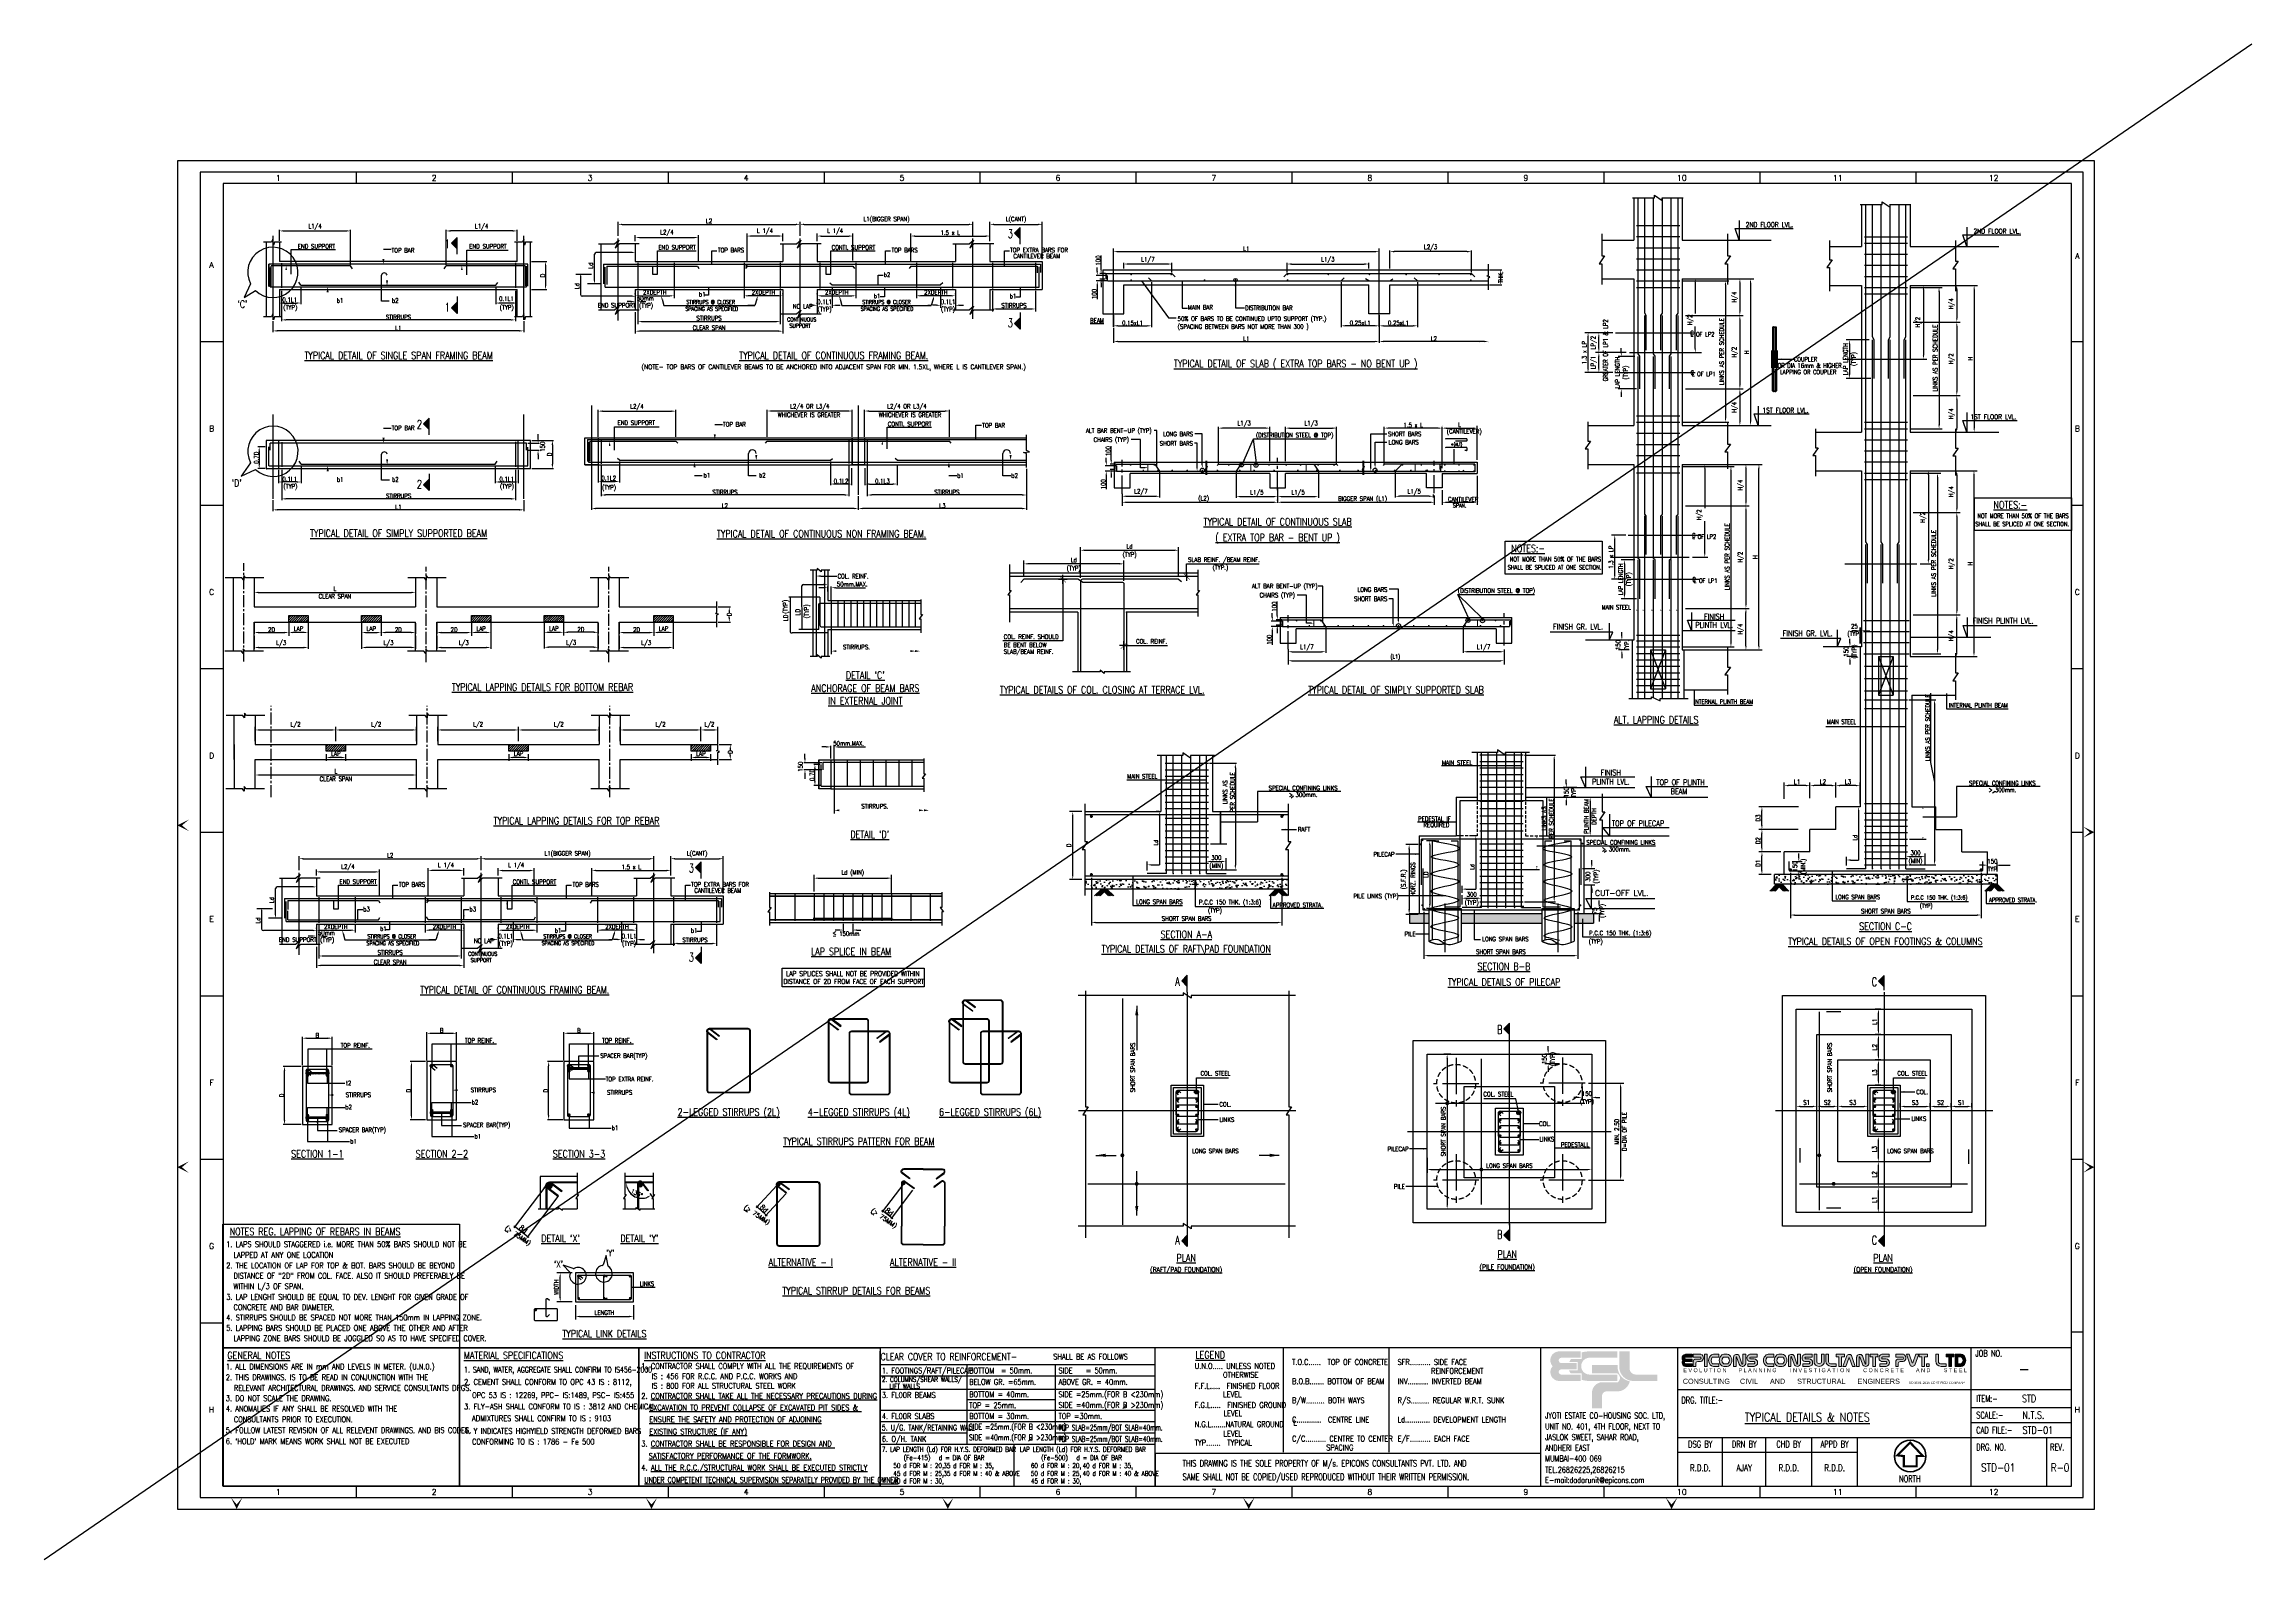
# Model space of a CAD drawing. Extents: x 455722 to 1142355, y -625363 to -272741.
# Drawn here: x 502440 to 639224, y -558785 to -464856 of the extents above; entities that cross this region are included whole.
import ezdxf
from ezdxf.enums import TextEntityAlignment as Align
from ezdxf.lldxf.tags import DXFTag

# ---------------------------------------------------------------- set-up
doc = ezdxf.new("R2010")
doc.units = 0
doc.header["$LTSCALE"] = 500
doc.header["$MEASUREMENT"] = 0
doc.linetypes.add('CENTER2', pattern=[1.125, 0.75, -0.125, 0.125, -0.125])
doc.linetypes.add('HIDDEN2', pattern=[0.1875, 0.125, -0.0625])
doc.layers.get('DEFPOINTS').update_dxf_attribs({"color": 4})
for name, color, linetype, lineweight in [('00 ECPL LOGO', 250, 'Continuous', 20), ('00 ELEV-2', 9, 'Continuous', 30), ('FOOTING TEXT', 1, 'Continuous', 9), ('HEADING-TXT', 1, 'Continuous', 25), ('LINE', 253, 'Continuous', 18)]:
    doc.layers.add(name, color=color, linetype=linetype, lineweight=lineweight)
for name, color, linetype in [('07', 5, 'Continuous'), ('08', 4, 'Continuous'), ('09', 6, 'Continuous'), ('BEAM', 4, 'Continuous'), ('BRAKE LINE', 8, 'Continuous'), ('CEN', 8, 'CENTER'), ('CENTERLINE', 8, 'CENTER2'), ('COL', 1, 'Continuous'), ('col & circal', 8, 'CENTER2'), ('CUTOUT2', 9, 'Continuous'), ('DIM', 5, 'Continuous'), ('DIM1', 5, 'Continuous'), ('dimention', 7, 'Continuous'), ('FOOT', 4, 'Continuous'), ('FRAME', 6, 'Continuous'), ('HACTH', 9, 'Continuous'), ('hat', 8, 'Continuous'), ('level', 3, 'Continuous'), ('LEVEL SECTION', 3, 'Continuous'), ('LINE CUT', 8, 'Continuous'), ('LINK', 2, 'Continuous'), ('MISC', 5, 'Continuous'), ('NO. SECTION', 1, 'Continuous'), ('note t', 2, 'Continuous'), ('notes', 1, 'Continuous'), ('other', 5, 'Continuous'), ('P.C.C', 8, 'Continuous'), ('P.C.C.', 8, 'Continuous'), ('PNA', 10, 'Continuous'), ('REINFORCEMENT', 6, 'Continuous'), ('RING', 4, 'Continuous'), ('S- PILE', 2, 'HIDDEN'), ('S-COLUMN', 1, 'Continuous'), ('S-CONCRET LINE', 4, 'Continuous'), ('S-DIM-1', 5, 'Continuous'), ('S-R.C.C. PILE', 2, 'HIDDEN'), ('S-R.C.C. PILE CAP', 40, 'Continuous'), ('S-REINFORCEMENT', 6, 'Continuous'), ('S-SCHEDULE', 2, 'Continuous'), ('S-TEXT-1', 4, 'Continuous'), ('S-TITLE', 6, 'Continuous'), ('ST', 6, 'Continuous'), ('STIRRUPS', 2, 'Continuous'), ('TEXT', 4, 'Continuous'), ('TEXT (SHEET)', 4, 'Continuous'), ('TEXT NORMAL', 4, 'Continuous'), ('TEXT1', 2, 'Continuous'), ('TITLE', 4, 'Continuous'), ('TXT', 4, 'Continuous'), ('TXT1', 2, 'Continuous')]:
    doc.layers.add(name, color=color, linetype=linetype)
doc.styles.add('D', font='romand.shx', dxfattribs={"height": 200})
doc.styles.add('ROMANC', font='romanc.shx', dxfattribs={"width": 0.8, "height": 250})
doc.styles.add('ROMAND', font='romand')
doc.styles.add('ROMANS', font='r.shx', dxfattribs={"width": 0.8, "height": 275, "bigfont": 'bigfont.shx'})
doc.styles.add('ROMANS22', font='r.shx', dxfattribs={"width": 0.8})
doc.styles.add('ROMENT', font='r.shx', dxfattribs={"bigfont": 'bigfont.shx'})
doc.styles.add('SEC. TEXT', font='arial.ttf', dxfattribs={"height": 180})
tags = doc.linetypes.add('CENTER', pattern=[2, 1.25, -0.25, 0.25, -0.25]).pattern_tags.tags
tags[10:11] = [DXFTag(74, 4), DXFTag(75, 0), DXFTag(340, '0'), DXFTag(46, 1.0), DXFTag(50, 0.0), DXFTag(44, 0.0), DXFTag(45, 0.0)]
tags[8:9] = [DXFTag(74, 4), DXFTag(75, 0), DXFTag(340, '0'), DXFTag(46, 1.0), DXFTag(50, 0.0), DXFTag(44, 0.0), DXFTag(45, 0.0)]
tags[6:7] = [DXFTag(74, 4), DXFTag(75, 0), DXFTag(340, '0'), DXFTag(46, 1.0), DXFTag(50, 0.0), DXFTag(44, 0.0), DXFTag(45, 0.0)]
tags[4:5] = [DXFTag(74, 4), DXFTag(75, 0), DXFTag(340, '0'), DXFTag(46, 1.0), DXFTag(50, 0.0), DXFTag(44, 0.0), DXFTag(45, 0.0)]
tags = doc.linetypes.add('HIDDEN', pattern=[0.375, 0.25, -0.125]).pattern_tags.tags
tags[6:7] = [DXFTag(74, 4), DXFTag(75, 0), DXFTag(340, '0'), DXFTag(46, 1.0), DXFTag(50, 0.0), DXFTag(44, 0.0), DXFTag(45, 0.0)]
tags[4:5] = [DXFTag(74, 4), DXFTag(75, 0), DXFTag(340, '0'), DXFTag(46, 1.0), DXFTag(50, 0.0), DXFTag(44, 0.0), DXFTag(45, 0.0)]
doc.dimstyles.new('5', dxfattribs={"dimtxt": 250, "dimasz": 250, "dimexe": 60, "dimexo": 60, "dimgap": 150, "dimtad": 1, "dimdec": 0, "dimlfac": 0.2, "dimzin": 0, "dimdsep": 46, "dimtxsty": 'ROMANS', "dimcen": -250, "dimclrd": 5, "dimclre": 5, "dimclrt": 4, "dimadec": 0, "dimazin": 0, "dimtfac": 1, "dimtdec": 0, "dimtix": 1, "dimtofl": 0, "dimtmove": 2, "dimatfit": 3, "dimfxl": 0, "dimtolj": 1, "dimtzin": 0, "dimarcsym": 0})
doc.dimstyles.new('Copy of INT2TIMES', dxfattribs={"dimtxt": 300, "dimasz": 275, "dimexe": 75, "dimexo": 75, "dimgap": 40, "dimtad": 1, "dimdec": 0, "dimlfac": 0.5, "dimrnd": 5, "dimzin": 0, "dimdsep": 46, "dimtxsty": 'ROMANS', "dimcen": -1, "dimclrd": 5, "dimclre": 5, "dimclrt": 4, "dimadec": 0, "dimazin": 0, "dimtfac": 1, "dimtdec": 0, "dimtix": 1, "dimtofl": 0, "dimtmove": 2, "dimatfit": 3, "dimfxl": 0, "dimtolj": 1, "dimtzin": 0, "dimarcsym": 0})
doc.dimstyles.new('Copy(2) of Standard', dxfattribs={"dimtxt": 300, "dimasz": 250, "dimexe": 75, "dimexo": 50, "dimgap": 50, "dimtad": 1, "dimdec": 0, "dimrnd": 5, "dimzin": 0, "dimdsep": 46, "dimtxsty": 'ROMANS', "dimcen": 0, "dimclrd": 5, "dimclre": 5, "dimclrt": 4, "dimadec": 0, "dimazin": 0, "dimtfac": 1, "dimtdec": 0, "dimtofl": 0, "dimtmove": 0, "dimatfit": 3, "dimfxl": 0, "dimtolj": 1, "dimtzin": 0, "dimarcsym": 0})
doc.dimstyles.new('DIM 4-100', dxfattribs={"dimscale": 100, "dimtxt": 2.5, "dimasz": 2.5, "dimexe": 1, "dimexo": 1, "dimgap": 1, "dimtad": 1, "dimdec": 0, "dimlfac": 0.25, "dimzin": 0, "dimdsep": 46, "dimtxsty": 'ROMANS22', "dimcen": 2.5, "dimclrd": 5, "dimclre": 5, "dimclrt": 4, "dimadec": 0, "dimazin": 0, "dimtfac": 1, "dimtdec": 0, "dimtmove": 0, "dimatfit": 3, "dimfxl": 0, "dimtolj": 1, "dimtzin": 0, "dimarcsym": 0})
doc.dimstyles.new('dim100', dxfattribs={"dimtxt": 250, "dimasz": 250, "dimexe": 200, "dimexo": 200, "dimgap": 100, "dimtad": 1, "dimdec": 0, "dimzin": 0, "dimdsep": 46, "dimtxsty": 'ROMANS', "dimcen": 0, "dimclrd": 5, "dimclre": 5, "dimclrt": 4, "dimadec": 0, "dimazin": 0, "dimtfac": 1, "dimtdec": 0, "dimtix": 1, "dimtofl": 0, "dimtmove": 2, "dimatfit": 3, "dimfxl": 0, "dimtolj": 1, "dimtzin": 0, "dimlwd": -1, "dimlwe": -1, "dimarcsym": 0})
doc.dimstyles.new('dim25', dxfattribs={"dimtxt": 250, "dimasz": 250, "dimexe": 200, "dimexo": 200, "dimgap": 100, "dimtad": 1, "dimdec": 0, "dimlfac": 0.25, "dimzin": 0, "dimdsep": 46, "dimtxsty": 'ROMANS', "dimcen": 0, "dimclrd": 5, "dimclre": 5, "dimclrt": 4, "dimadec": 0, "dimazin": 0, "dimtfac": 1, "dimtdec": 0, "dimtix": 1, "dimtofl": 0, "dimtmove": 2, "dimatfit": 3, "dimfxl": 0, "dimtolj": 1, "dimtzin": 0, "dimlwd": -1, "dimlwe": -1, "dimarcsym": 0})
doc.dimstyles.new('dim33.33', dxfattribs={"dimtxt": 250, "dimasz": 250, "dimexe": 200, "dimexo": 200, "dimgap": 100, "dimtad": 1, "dimdec": 0, "dimlfac": 0.333331, "dimzin": 0, "dimdsep": 46, "dimtxsty": 'ROMANS', "dimcen": 0, "dimclrd": 5, "dimclre": 5, "dimclrt": 4, "dimadec": 0, "dimazin": 0, "dimtfac": 1, "dimtdec": 0, "dimtix": 1, "dimtofl": 0, "dimtmove": 2, "dimatfit": 3, "dimfxl": 0, "dimtolj": 1, "dimtzin": 0, "dimlwd": -1, "dimlwe": -1, "dimarcsym": 0})
doc.dimstyles.new('INT$7', dxfattribs={"dimtxt": 9, "dimasz": 8, "dimexe": 8, "dimexo": 3, "dimgap": 2, "dimtad": 1, "dimdec": 0, "dimzin": 0, "dimdsep": 46, "dimtxsty": 'ROMANS', "dimblk": 'DIMTICK', "dimcen": -0.25, "dimclrd": 5, "dimclre": 5, "dimclrt": 4, "dimadec": 0, "dimazin": 0, "dimtfac": 1, "dimtdec": 0, "dimtix": 1, "dimtofl": 0, "dimtmove": 2, "dimatfit": 3, "dimldrblk": 'DIMTICK', "dimfxl": 0, "dimtolj": 1, "dimtzin": 0, "dimarcsym": 0})
doc.dimstyles.new('INT1', dxfattribs={"dimtxt": 250, "dimasz": 250, "dimexe": 150, "dimexo": 60, "dimgap": 75, "dimtad": 1, "dimdec": 0, "dimzin": 0, "dimdsep": 46, "dimtxsty": 'ROMANS', "dimcen": -250, "dimclrd": 5, "dimclre": 5, "dimclrt": 4, "dimadec": 0, "dimazin": 0, "dimtfac": 1, "dimtdec": 0, "dimtix": 1, "dimtofl": 0, "dimtmove": 2, "dimatfit": 3, "dimfxl": 0, "dimtolj": 1, "dimtzin": 0, "dimarcsym": 0})
doc.dimstyles.new('INT25', dxfattribs={"dimtxt": 250, "dimasz": 80, "dimexe": 60, "dimexo": 60, "dimgap": 40, "dimtad": 1, "dimdec": 0, "dimlfac": 0.25, "dimzin": 0, "dimdsep": 46, "dimtxsty": 'ROMANS', "dimblk": 'DIMTICK', "dimblk1": 'DIMTICK', "dimblk2": 'DIMTICK', "dimsah": 1, "dimcen": -0.25, "dimclrd": 7, "dimclre": 7, "dimclrt": 4, "dimadec": 0, "dimazin": 0, "dimtfac": 1, "dimtdec": 0, "dimtix": 1, "dimtofl": 0, "dimtmove": 2, "dimatfit": 3, "dimldrblk": 'DIMTICK', "dimfxl": 0, "dimtolj": 1, "dimtzin": 0, "dimarcsym": 0})
pattern_1 = [(45, (-40726.07, -402014.81), (-44.194174, 44.194174), [])]
pattern_2 = [(225, (575613.87, -432136.84), (-19.505621, 19.505621), [])]
pattern_3 = [(225, (528647.642, -396136.826), (-19.505621, 19.505621), [])]
pattern_4 = [(225, (530373.528, -385156.236), (-19.505621, 19.505621), [])]

# ---------------------------------------------------------------- blocks, each defined once
blk = doc.blocks.new('*D397')
at = {"layer": 'DEFPOINTS', "color": 0}
for p in [(567928, -479077), (568210, -479412), (568255, -479077)]:
    blk.add_point(p, dxfattribs=at)
at = {"layer": 'TXT', "color": 5, "linetype": 'ByBlock', "lineweight": -2}
for p, q in [((567928, -478827), (567928, -477954)), ((568205, -479077), (567853, -479077)), ((568160, -479412), (567853, -479412)), ((567928, -479662), (567928, -479912))]:
    blk.add_line(p, q, dxfattribs=at)
at = {"layer": 'TXT', "color": 5}
for points in [[(567886, -478827), (567970, -478827), (567928, -479077)], [(567970, -479662), (567886, -479662), (567928, -479412)]]:
    blk.add_solid(points, dxfattribs=at)
at = {"layer": 'TXT', "color": 4, "insert": (567740, -478265), "char_height": 275, "attachment_point": 5, "rotation": 90, "style": 'ROMANS'}
blk.add_mtext('\\A1;100', dxfattribs=at)
blk = doc.blocks.new('*D398')
at = {"layer": 'DEFPOINTS', "color": 0}
for p in [(567689, -479529), (568333, -479194), (568333, -479529)]:
    blk.add_point(p, dxfattribs=at)
at = {"layer": 'DIM', "color": 5, "lineweight": -2}
for p, q in [((567689, -478944), (567689, -478694)), ((568283, -479194), (567614, -479194)), ((568283, -479529), (567614, -479529)), ((567689, -479779), (567689, -480652))]:
    blk.add_line(p, q, dxfattribs=at)
at = {"layer": 'DIM', "color": 5}
for points in [[(567647, -478944), (567730, -478944), (567689, -479194)], [(567730, -479779), (567647, -479779), (567689, -479529)]]:
    blk.add_solid(points, dxfattribs=at)
at = {"layer": 'DIM', "color": 4, "insert": (567501, -480340), "char_height": 275, "attachment_point": 5, "rotation": 90, "style": 'ROMANS'}
blk.add_mtext('\\A1;100', dxfattribs=at)
blk = doc.blocks.new('FOLDER')
at = {"layer": 'PNA'}
for points in [[(-1250, 2500), (0, 0), (0, 1000)], [(1250, 2500), (0, 0), (0, 1000)]]:
    blk.add_solid(points, dxfattribs=at)
blk = doc.blocks.new('ecpl logo')
at = {"layer": '00 ECPL LOGO'}
for color, points in [(256, [(351, -827, 0.621111), (586, -1401), (1442, -1401), (1442, -1151), (682, -1151, -0.917622), (682, -948), (1285, -948), (1285, -702), (682, -702, -0.926164), (682, -501), (1442, -501), (1442, -251), (581, -251, 0.621111), (351, -827)]), (140, [(1887, -779), (1887, -1102), (2862, -1102, -0.232111), (2971, -1281, -0.194401), (2883, -1450), (2269, -1450, 0.364674), (1887, -1802), (1887, -2463), (2269, -2463), (2269, -1996, -0.414214), (2462, -1802), (2899, -1802, 0.338499), (3350, -1412, -0.371272), (2877, -839), (2877, -779)]), (152, [(2940, -251), (2940, -863, 0.384329), (3453, -1401), (4422, -1401), (4422, -1151), (3582, -1151, -0.414214), (3340, -908), (3340, -251)])]:
    blk.add_hatch(color=color, dxfattribs=at).paths.add_polyline_path(points)
h = blk.add_hatch(color=253, dxfattribs=at)
h.dxf.hatch_style = 1
h.paths.add_polyline_path([(995, -993, 0.07148), (1056, -1106), (1486, -1106), (1486, -1356, 0.065387), (1776, -1401), (2862, -1401), (2862, -1151), (1776, -1151, -0.910826), (1742, -501), (2862, -501), (2862, -251), (1776, -251, 0.069483), (1486, -291), (1486, -546), (1071, -546, 0.072407), (1003, -657), (1329, -657), (1329, -993)])
blk = doc.blocks.new('A1')
at = {"layer": '00 ECPL LOGO'}
h = blk.add_hatch(color=7, dxfattribs=at)
h.dxf.hatch_style = 1
h.paths.add_polyline_path([(65416, 6564), (65416, 6682), (65123, 6682, 0.261636), (64999, 6612, 0.285841), (65001, 6424, 0.344902), (65022, 6205, 0.204992), (65127, 6161), (65416, 6161), (65416, 6276), (65134, 6276, -1), (65128, 6370), (65416, 6370), (65416, 6476), (65134, 6476, -1), (65132, 6564)])
h = blk.add_hatch(color=7, dxfattribs=at)
h.dxf.hatch_style = 1
h.paths.add_polyline_path([(65787, 6682), (65455, 6682), (65455, 6564), (65771, 6564, -0.440545), (65771, 6476), (65570, 6476, 0.414214), (65455, 6360), (65455, 6161), (65563, 6161), (65563, 6283, -0.414214), (65650, 6370), (65771, 6370, 0.757811)])
h.paths.add_polyline_path([(66057, 6682), (65944, 6682), (65944, 6161), (66057, 6161)])
h.paths.add_polyline_path([(66562, 6682), (66324, 6682, 0.154275), (66241, 6655, 0.519672), (66241, 6187, 0.154275), (66324, 6161), (66562, 6161), (66562, 6276), (66299, 6276, -0.210356), (66278, 6286, -0.388707), (66278, 6555, -0.210356), (66299, 6564), (66562, 6564)])
h.paths.add_polyline_path([(66927, 6682), (66780, 6682, 0.159018), (66695, 6654, 0.507969), (66695, 6189, 0.159018), (66780, 6161), (66927, 6161, 0.173791), (67019, 6194, 0.472311), (67019, 6649, 0.173791)])
h.paths.add_polyline_path([(66938, 6564, -0.185052), (66957, 6557, -0.445894), (66957, 6284, -0.185052), (66938, 6276), (66774, 6276, -0.185052), (66755, 6284, -0.445894), (66755, 6557, -0.185052), (66774, 6564)], flags=16)
h.paths.add_polyline_path([(67444, 6611, 0.723435), (67190, 6564), (67190, 6161), (67302, 6161), (67302, 6564, -0.723435), (67330, 6575), (67437, 6252, 0.724077), (67721, 6277), (67721, 6682), (67592, 6682), (67592, 6278, -0.755661), (67557, 6267)])
h.paths.add_polyline_path([(68218, 6682), (67905, 6682, 0.823713), (67905, 6367), (68089, 6367, -0.713272), (68089, 6276), (67809, 6276), (67809, 6161), (68089, 6161, 0.900309), (68089, 6484), (67928, 6484, -0.746931), (67928, 6564), (68218, 6564)])
h = blk.add_hatch(color=7, dxfattribs=at)
h.dxf.hatch_style = 1
h.paths.add_polyline_path([(68929, 6682), (68691, 6682, 0.154275), (68607, 6655, 0.519672), (68607, 6187, 0.154275), (68691, 6161), (68929, 6161), (68929, 6276), (68665, 6276, -0.210932), (68644, 6286, -0.385278), (68643, 6554, -0.212895), (68665, 6564), (68929, 6564)])
h.paths.add_polyline_path([(69394, 6649, 0.173792), (69302, 6682), (69155, 6682, 0.159018), (69070, 6654, 0.507969), (69070, 6189, 0.159018), (69155, 6161), (69302, 6161, 0.173792), (69394, 6194, 0.472311)])
h.paths.add_polyline_path([(69312, 6564, -0.185053), (69331, 6557, -0.445893), (69331, 6284, -0.185053), (69312, 6276), (69149, 6276, -0.185053), (69129, 6284, -0.445893), (69129, 6557, -0.185053), (69149, 6564)], flags=16)
h.paths.add_polyline_path([(69562, 6564), (69562, 6161), (69674, 6161), (69674, 6564, -0.436861), (69690, 6581, -0.319738), (69704, 6571), (69809, 6252, 0.724077), (70093, 6277), (70093, 6682), (69964, 6682), (69964, 6278, -0.755661), (69930, 6267), (69816, 6611, 0.723435)])
h.paths.add_polyline_path([(70594, 6682), (70281, 6682, 0.823713), (70281, 6367), (70466, 6367, -0.713272), (70466, 6276), (70185, 6276), (70185, 6161), (70466, 6161, 0.900309), (70466, 6484), (70304, 6484, -0.746931), (70304, 6564), (70594, 6564)])
h.paths.add_polyline_path([(70788, 6682), (70676, 6682), (70676, 6341, 0.160106), (70704, 6256, 0.505303), (71080, 6256, 0.160106), (71108, 6341), (71108, 6682), (70999, 6682), (70999, 6342, -0.621318), (70788, 6342)])
h.paths.add_polyline_path([(71299, 6682), (71181, 6682), (71181, 6392, 0.414214), (71412, 6161), (71631, 6161), (71631, 6276), (71386, 6276, -0.414214), (71299, 6363)])
h.paths.add_polyline_path([(71989, 6682), (71631, 6682), (71631, 6567), (71748, 6567), (71748, 6161), (71860, 6161), (71860, 6567), (71989, 6567)])
h.paths.add_polyline_path([(72294, 6628, 0.539211), (72081, 6621), (71915, 6161), (72046, 6161), (72170, 6522, -0.708617), (72197, 6522), (72327, 6161), (72453, 6161)])
h.paths.add_polyline_path([(72766, 6611, 0.723435), (72512, 6564), (72512, 6161), (72624, 6161), (72624, 6564, -0.723435), (72653, 6575), (72759, 6252, 0.724077), (73043, 6277), (73043, 6682), (72914, 6682), (72914, 6278, -0.755661), (72880, 6267)])
h.paths.add_polyline_path([(73430, 6682), (73090, 6682), (73090, 6567), (73206, 6567), (73206, 6161), (73319, 6161), (73319, 6567), (73430, 6567)])
h.paths.add_polyline_path([(73915, 6682), (73623, 6682, 0.157568), (73539, 6654, 0.511532), (73539, 6394, 0.157569), (73623, 6367), (73786, 6367, -0.713272), (73786, 6276), (73506, 6276), (73506, 6161), (73786, 6161, 0.900308), (73786, 6484), (73630, 6484), (73624, 6484, -0.722204), (73624, 6567), (73915, 6567)])
h = blk.add_hatch(color=7, dxfattribs=at)
h.dxf.hatch_style = 1
h.paths.add_polyline_path([(74531, 6682), (74198, 6682), (74198, 6564), (74501, 6564, -0.270444), (74526, 6549, -0.26297), (74526, 6491, -0.270444), (74501, 6476), (74314, 6476, 0.414214), (74198, 6360), (74198, 6161), (74307, 6161), (74307, 6283, -0.414214), (74393, 6370), (74515, 6370, 0.757811)])
h.paths.add_polyline_path([(74784, 6682), (74659, 6682), (74818, 6215, 0.539211), (75030, 6221), (75196, 6682), (75065, 6682), (74941, 6320, -0.708617), (74914, 6320)])
h.paths.add_polyline_path([(75574, 6682), (75217, 6682), (75217, 6567), (75333, 6567), (75333, 6161), (75446, 6161), (75446, 6567), (75574, 6567)])
h.paths.add_polyline_path([(76042, 6682), (75924, 6682), (75924, 6392, 0.414214), (76155, 6161), (76374, 6161), (76374, 6276), (76129, 6276, -0.414214), (76042, 6363)])
h.paths.add_polyline_path([(75638, 6276), (75531, 6276), (75531, 6161), (75638, 6161)])
h = blk.add_hatch(color=7, dxfattribs=at)
h.dxf.hatch_style = 1
h.paths.add_polyline_path([(76374, 6682), (76374, 6567), (76490, 6567), (76490, 6161), (76603, 6161), (76603, 6567), (76715, 6567), (76715, 6682)])
h.paths.add_polyline_path([(76771, 6682), (76771, 6161), (77026, 6161, 0.189446), (77124, 6199, 0.435754), (77124, 6643, 0.189446), (77026, 6682)])
h.paths.add_polyline_path([(77029, 6567, -0.519112), (77029, 6276), (76881, 6276), (76881, 6567)], flags=16)
at = {"color": 1}
for p, q in [((81794, 6959), (1969, 6959)), ((64792, 5159), (81794, 5159)), ((64792, 3084), (81794, 3084)), ((64792, 2451), (72548, 2451))]:
    blk.add_line(p, q, dxfattribs=at)
at = {"color": 5, "linetype": 'ByBlock', "lineweight": -2}
for p, q in [((77465, 4384), (81794, 4384)), ((66725, 984), (66725, 3084)), ((68592, 984), (68592, 3084)), ((70570, 984), (70570, 3084)), ((77465, 3734), (81794, 3734)), ((80711, 3084), (80711, 984))]:
    blk.add_line(p, q, dxfattribs=at)
blk.add_line((72548, 984), (72548, 3084))
at = {"flags": 128}
blk.add_lwpolyline([(0, 0), (82779, 0), (82779, 58231), (0, 58231)], close=True, dxfattribs=at)
at = {"color": 1, "const_width": 56.6}
for points in [[(58867, 984), (58867, 6959)], [(64777, 984), (64777, 6959)], [(77447, 984), (77447, 6959)], [(72548, 984), (72548, 3084)], [(42226, 985), (42226, 2401), (58867, 2401)]]:
    blk.add_lwpolyline(points, dxfattribs=at)
at = {"layer": '00 ECPL LOGO', "color": 7}
for p, q in [((65416, 6682), (65123, 6682)), ((65416, 6564), (65416, 6682)), ((65787, 6682), (65455, 6682)), ((65455, 6682), (65455, 6564)), ((65944, 6682), (66057, 6682)), ((65944, 6682), (65944, 6161)), ((66057, 6682), (66057, 6161)), ((66324, 6682), (66562, 6682)), ((66562, 6564), (66562, 6682)), ((66780, 6682), (66927, 6682)), ((67592, 6682), (67721, 6682)), ((67721, 6682), (67592, 6682)), ((67592, 6682), (67592, 6276)), ((67721, 6682), (67721, 6276)), ((67905, 6682), (68218, 6682)), ((68218, 6682), (67905, 6682)), ((68218, 6564), (68218, 6682)), ((68929, 6682), (68691, 6682)), ((68929, 6564), (68929, 6682)), ((69155, 6682), (69302, 6682)), ((69964, 6682), (70093, 6682)), ((69964, 6682), (70093, 6682)), ((70093, 6682), (69964, 6682)), ((69964, 6682), (69964, 6276)), ((70093, 6682), (70093, 6277)), ((70281, 6682), (70594, 6682)), ((70281, 6682), (70594, 6682)), ((70594, 6682), (70281, 6682)), ((70594, 6564), (70594, 6682)), ((70676, 6682), (70788, 6682)), ((70788, 6682), (70676, 6682)), ((70676, 6682), (70676, 6341)), ((70788, 6682), (70788, 6342)), ((70999, 6682), (71108, 6682)), ((71108, 6682), (70999, 6682)), ((70999, 6682), (70999, 6342)), ((71108, 6682), (71108, 6341)), ((71181, 6682), (71299, 6682)), ((71299, 6682), (71181, 6682)), ((71181, 6392), (71181, 6682)), ((71299, 6363), (71299, 6682)), ((71631, 6682), (71989, 6682)), ((71989, 6682), (71631, 6682)), ((71631, 6682), (71631, 6567)), ((71989, 6682), (71989, 6567)), ((72914, 6682), (72914, 6276)), ((72914, 6682), (73043, 6682)), ((72914, 6682), (73043, 6682)), ((73043, 6682), (72914, 6682)), ((72914, 6682), (73043, 6682)), ((73043, 6682), (73043, 6276)), ((73090, 6682), (73090, 6567)), ((73090, 6682), (73430, 6682)), ((73430, 6682), (73090, 6682)), ((73090, 6682), (73430, 6682)), ((73090, 6682), (73430, 6682)), ((73430, 6682), (73090, 6682)), ((73430, 6682), (73430, 6567)), ((73602, 6682), (73915, 6682)), ((73602, 6682), (73915, 6682)), ((73915, 6682), (73623, 6682)), ((73915, 6564), (73915, 6682)), ((74198, 6682), (74198, 6564)), ((74531, 6682), (74198, 6682)), ((74659, 6682), (74818, 6215)), ((74784, 6682), (74659, 6682)), ((74784, 6682), (74659, 6682)), ((74784, 6682), (74914, 6320)), ((75065, 6682), (74941, 6320)), ((75196, 6682), (75030, 6221)), ((75196, 6682), (75065, 6682)), ((75123, 6682), (75065, 6682)), ((75196, 6682), (75065, 6682)), ((75217, 6682), (75217, 6567)), ((75217, 6682), (75574, 6682)), ((75574, 6682), (75217, 6682)), ((75217, 6682), (75574, 6682)), ((75217, 6682), (75574, 6682)), ((75217, 6682), (75574, 6682)), ((75574, 6682), (75574, 6567)), ((75924, 6392), (75924, 6682)), ((75924, 6682), (76042, 6682)), ((76042, 6682), (75924, 6682)), ((76042, 6363), (76042, 6682)), ((76374, 6682), (76374, 6567)), ((76374, 6682), (76715, 6682)), ((76715, 6682), (76374, 6682)), ((76715, 6682), (76715, 6567)), ((76771, 6682), (76771, 6161)), ((76771, 6682), (77026, 6682)), ((65127, 6161), (65416, 6161)), ((65128, 6370), (65416, 6370)), ((65416, 6276), (65128, 6276)), ((65134, 6564), (65416, 6564)), ((65416, 6476), (65134, 6476)), ((65416, 6370), (65416, 6476)), ((65416, 6161), (65416, 6276)), ((65771, 6564), (65455, 6564)), ((65455, 6360), (65455, 6161)), ((65455, 6161), (65563, 6161)), ((65563, 6283), (65563, 6161)), ((65771, 6476), (65570, 6476)), ((65650, 6370), (65771, 6370)), ((65944, 6161), (66057, 6161)), ((66299, 6564), (66562, 6564)), ((66299, 6276), (66562, 6276)), ((66324, 6161), (66562, 6161)), ((66562, 6161), (66562, 6276)), ((66774, 6564), (66938, 6564)), ((66774, 6276), (66938, 6276)), ((66927, 6161), (66780, 6161)), ((67190, 6564), (67190, 6161)), ((67190, 6161), (67302, 6161)), ((67302, 6564), (67302, 6161)), ((67330, 6575), (67437, 6252)), ((67444, 6611), (67557, 6267)), ((67569, 6161), (67592, 6161)), ((67592, 6162), (67592, 6161)), ((67721, 6564), (67721, 6564)), ((67721, 6276), (67721, 6276)), ((67809, 6161), (67809, 6276)), ((67809, 6276), (68089, 6276)), ((67809, 6161), (68089, 6161)), ((67809, 6161), (68089, 6161)), ((68089, 6367), (67905, 6367)), ((67928, 6564), (68218, 6564)), ((68089, 6484), (67928, 6484)), ((68665, 6564), (68929, 6564)), ((68665, 6276), (68929, 6276)), ((68691, 6161), (68929, 6161)), ((68929, 6161), (68929, 6276)), ((69149, 6564), (69312, 6564)), ((69149, 6276), (69312, 6276)), ((69155, 6161), (69302, 6161)), ((69562, 6564), (69562, 6161)), ((69562, 6161), (69674, 6161)), ((69562, 6161), (69674, 6161)), ((69562, 6161), (69674, 6161)), ((69674, 6564), (69674, 6161)), ((69704, 6571), (69809, 6252)), ((69816, 6611), (69930, 6267)), ((70093, 6564), (70093, 6564)), ((70185, 6161), (70185, 6276)), ((70185, 6276), (70466, 6276)), ((70185, 6276), (70466, 6276)), ((70185, 6161), (70466, 6161)), ((70185, 6161), (70466, 6161)), ((70185, 6161), (70466, 6161)), ((70466, 6367), (70281, 6367)), ((70304, 6564), (70594, 6564)), ((70466, 6484), (70304, 6484)), ((71386, 6276), (71631, 6276)), ((71412, 6161), (71631, 6161)), ((71412, 6161), (71631, 6161)), ((71631, 6567), (71748, 6567)), ((71631, 6276), (71631, 6161)), ((71748, 6161), (71748, 6567)), ((71748, 6161), (71860, 6161)), ((71748, 6161), (71860, 6161)), ((71860, 6161), (71860, 6567)), ((71860, 6567), (71989, 6567)), ((71915, 6161), (72081, 6621)), ((71915, 6161), (72046, 6161)), ((71989, 6161), (72046, 6161)), ((72046, 6161), (72170, 6522)), ((72327, 6161), (72197, 6522)), ((72453, 6161), (72294, 6628)), ((72327, 6161), (72453, 6161)), ((72327, 6161), (72453, 6161)), ((72512, 6564), (72512, 6161)), ((72512, 6161), (72624, 6161)), ((72512, 6161), (72624, 6161)), ((72512, 6161), (72624, 6161)), ((72624, 6564), (72624, 6161)), ((72653, 6575), (72759, 6252)), ((72766, 6611), (72880, 6267)), ((73043, 6564), (73043, 6564)), ((73043, 6276), (73043, 6276)), ((73090, 6567), (73206, 6567)), ((73090, 6567), (73206, 6567)), ((73206, 6161), (73206, 6567)), ((73206, 6161), (73319, 6161)), ((73206, 6161), (73319, 6161)), ((73206, 6161), (73319, 6161)), ((73206, 6161), (73319, 6161)), ((73319, 6161), (73319, 6567)), ((73319, 6567), (73430, 6567)), ((73319, 6567), (73430, 6567)), ((73506, 6161), (73506, 6276)), ((73506, 6276), (73786, 6276)), ((73506, 6276), (73786, 6276)), ((73506, 6276), (73786, 6276)), ((73506, 6161), (73786, 6161)), ((73506, 6161), (73786, 6161)), ((73506, 6161), (73786, 6161)), ((73506, 6161), (73786, 6161)), ((73506, 6161), (73786, 6161)), ((73786, 6367), (73602, 6367)), ((73623, 6367), (73774, 6367)), ((73624, 6567), (73915, 6567)), ((73786, 6484), (73624, 6484)), ((73630, 6484), (73786, 6484)), ((74501, 6564), (74198, 6564)), ((74198, 6360), (74198, 6161)), ((74198, 6161), (74307, 6161)), ((74307, 6283), (74307, 6161)), ((74501, 6476), (74314, 6476)), ((74393, 6370), (74515, 6370)), ((75217, 6567), (75333, 6567)), ((75217, 6567), (75333, 6567)), ((75333, 6161), (75333, 6567)), ((75333, 6161), (75446, 6161)), ((75333, 6161), (75446, 6161)), ((75333, 6161), (75446, 6161)), ((75446, 6161), (75446, 6567)), ((75446, 6567), (75574, 6567)), ((75446, 6567), (75574, 6567)), ((76129, 6276), (76374, 6276)), ((76155, 6161), (76374, 6161)), ((76155, 6161), (76374, 6161)), ((76374, 6567), (76490, 6567)), ((76490, 6567), (76374, 6567)), ((76374, 6276), (76374, 6161)), ((76490, 6161), (76490, 6567)), ((76490, 6161), (76603, 6161)), ((76490, 6161), (76603, 6161)), ((76490, 6161), (76603, 6161)), ((76490, 6161), (76603, 6161)), ((76507, 6161), (76603, 6161)), ((76507, 6161), (76603, 6161)), ((76507, 6161), (76603, 6161)), ((76507, 6161), (76603, 6161)), ((76603, 6161), (76603, 6567)), ((76603, 6567), (76715, 6567)), ((76603, 6567), (76715, 6567)), ((76715, 6567), (76603, 6567)), ((76771, 6161), (77026, 6161)), ((76881, 6567), (76881, 6276)), ((76881, 6567), (77019, 6567)), ((76881, 6276), (77019, 6276))]:
    blk.add_line(p, q, dxfattribs=at)
blk.add_lwpolyline([(75531, 6276), (75638, 6276), (75638, 6161), (75531, 6161)], close=True, dxfattribs=at)
for centre, radius, start, end in [((65123, 6537), 145, 90, 148.64797), ((65735, 6528), 162, 282.71879, 71.3398), ((66324, 6537), 145, 90, 125.08074), ((66780, 6537), 145, 90, 126.14172), ((66927, 6537), 145, 50.56378, 90), ((67324, 6546), 136, 28.74999, 172.28311), ((67936, 6524), 160, 101.04253, 258.95747), ((68691, 6537), 145, 90, 125.08074), ((69155, 6537), 145, 90, 126.14172), ((69302, 6537), 145, 50.56378, 90), ((69697, 6546), 136, 28.74999, 172.28311), ((70312, 6524), 160, 101.04253, 258.95747), ((72190, 6554), 127, 35.16598, 148.50219), ((72647, 6546), 136, 28.74999, 172.28311), ((73623, 6537), 145, 90, 125.81796), ((74479, 6528), 162, 282.71879, 71.3398), ((77026, 6537), 145, 47.09074, 90), ((65151, 6520), 178, 148.64797, 212.45631), ((65151, 6328), 178, 147.54369, 223.66124), ((65127, 6305), 145, 223.66124, 270), ((65131, 6323), 46.8, 94.02421, 265.97579), ((65133, 6520), 44.1, 88.76368, 271.23632), ((65570, 6360), 116, 90, 180), ((65650, 6283), 86.7, 90, 180), ((65731, 6520), 59.7, 312.44874, 47.55126), ((66405, 6421), 286, 125.08074, 234.91926), ((66424, 6420), 199, 137.51709, 222.48291), ((66324, 6305), 145, 234.91926, 270), ((66299, 6535), 28.9, 90, 137.51709), ((66299, 6305), 28.9, 222.48291, 270), ((66865, 6421), 288, 126.14172, 233.85828), ((66877, 6420), 183, 131.93642, 228.06358), ((66780, 6305), 145, 233.85828, 270), ((66774, 6535), 28.9, 90, 131.93642), ((66774, 6305), 28.9, 228.06358, 270), ((66927, 6305), 145, 270, 309.43622), ((66938, 6535), 28.9, 48.06358, 90), ((66938, 6305), 28.9, 270, 311.93642), ((66834, 6420), 183, 311.93642, 48.06358), ((66832, 6421), 295, 309.43622, 50.56378), ((67318, 6565), 16.2, 40.01913, 183.55226), ((67575, 6311), 150, 203.2219, 346.75502), ((67573, 6277), 19, 214.07961, 357.61273), ((67939, 6524), 41.8, 106.48558, 253.51442), ((68072, 6322), 162, 276.00604, 83.99396), ((68074, 6322), 48, 289.00161, 70.99839), ((68772, 6421), 286, 125.08074, 234.91926), ((68792, 6421), 200, 138.07412, 222.35635), ((68691, 6305), 145, 234.91926, 270), ((68665, 6535), 28.9, 90, 138.07412), ((68665, 6305), 28.9, 222.35635, 270), ((69239, 6421), 288, 126.14172, 233.85828), ((69252, 6420), 183, 131.93642, 228.06358), ((69155, 6305), 145, 233.85828, 270), ((69149, 6535), 28.9, 90, 131.93642), ((69149, 6305), 28.9, 228.06358, 270), ((69302, 6305), 145, 270, 309.43622), ((69312, 6535), 28.9, 48.06358, 90), ((69312, 6305), 28.9, 270, 311.93642), ((69209, 6420), 183, 311.93642, 48.06358), ((69207, 6421), 295, 309.43622, 50.56378), ((69690, 6565), 16.2, 89.15773, 183.55226), ((69690, 6567), 14.5, 18.23344, 89.15773), ((69947, 6311), 150, 203.2219, 346.85165), ((69945, 6277), 19, 214.07961, 357.61273), ((70316, 6524), 41.8, 106.48558, 253.51442), ((70449, 6322), 162, 276.00604, 83.99396), ((70450, 6322), 48, 289.00161, 70.99839), ((70820, 6341), 145, 180, 216.38482), ((70892, 6394), 234, 216.38482, 323.61518), ((70893, 6394), 118, 206.29314, 333.70686), ((70964, 6341), 145, 323.61518, 0), ((71412, 6392), 231, 180, 270), ((71386, 6363), 86.7, 180, 270), ((72184, 6517), 14.5, 19.76646, 161.05459), ((72640, 6565), 16.2, 40.01913, 183.55226), ((72897, 6311), 150, 203.2219, 346.75502), ((72895, 6277), 19, 214.07961, 357.61273), ((73633, 6524), 160, 125.81796, 234.18198), ((73623, 6512), 145, 234.18198, 270), ((73638, 6525), 43.7, 108.32609, 238.19572), ((73630, 6513), 28.9, 238.19572, 270), ((73769, 6322), 162, 276.00604, 83.99396), ((73771, 6322), 48, 289.00161, 70.99839), ((74314, 6360), 116, 90, 180), ((74393, 6283), 86.7, 90, 180), ((74501, 6535), 28.9, 29.46718, 90), ((74501, 6505), 28.9, 270, 330.53282), ((74474, 6520), 59.7, 330.53282, 29.46718), ((74922, 6288), 127, 215.16598, 328.50219), ((74928, 6325), 14.5, 199.76646, 341.05459), ((76155, 6392), 231, 180, 270), ((76129, 6363), 86.7, 180, 270), ((77019, 6538), 28.9, 51.48158, 90), ((77019, 6305), 28.9, 270, 308.51842), ((77026, 6305), 145, 270, 312.90926), ((76926, 6422), 178, 308.51842, 51.48158), ((76918, 6421), 303, 312.90926, 47.09074)]:
    blk.add_arc(centre, radius, start, end, dxfattribs=at)
at = {"layer": 'PNA'}
for p, q in [((7718, 57739), (7718, 57247)), ((14453, 57739), (14453, 57247)), ((21187, 57739), (21187, 57247)), ((27921, 57739), (27921, 57247)), ((34655, 57739), (34655, 57247)), ((41389, 57739), (41389, 57247)), ((48124, 57739), (48124, 57247)), ((54858, 57739), (54858, 57247)), ((61592, 57739), (61592, 57247)), ((68326, 57739), (68326, 57247)), ((75060, 57739), (75060, 57247)), ((984, 50420), (1969, 50420)), ((81794, 50420), (82287, 50420)), ((984, 43358), (1969, 43358)), ((81794, 43358), (82287, 43358)), ((984, 36296), (1969, 36296)), ((81794, 36296), (82287, 36296)), ((984, 29233), (1969, 29233)), ((81794, 29233), (82287, 29233)), ((984, 22171), (1969, 22171)), ((81794, 22171), (82287, 22171)), ((984, 15109), (1969, 15109)), ((81794, 15109), (82287, 15109)), ((984, 8047), (1969, 8047)), ((81794, 7653), (82287, 7653)), ((7718, 984), (7718, 492)), ((14453, 984), (14453, 492)), ((21187, 984), (21187, 492)), ((27921, 984), (27921, 492)), ((34655, 984), (34655, 492)), ((41389, 984), (41389, 492)), ((48124, 984), (48124, 492)), ((54858, 984), (54858, 492)), ((61592, 984), (61592, 492)), ((68326, 984), (68326, 492)), ((75060, 984), (75060, 492))]:
    blk.add_line(p, q, dxfattribs=at)
at = {"layer": 'PNA', "color": 1}
for points in [[(984, 492), (82287, 492), (82287, 57739), (984, 57739)], [(1969, 984), (81794, 984), (81794, 57247), (1969, 57247)]]:
    blk.add_lwpolyline(points, close=True, dxfattribs=at)
at = {"layer": '00 ELEV-2', "xscale": 1.111872376440616, "yscale": 1.111872376440616, "zscale": 1.111872376440616}
blk.add_blockref('ecpl logo', (58991, 7088), dxfattribs=at)
at = {"layer": 'PNA', "xscale": 0.196857838483993, "yscale": 0.196857838483993, "zscale": 0.196857838483993}
for p, rotation in [((0, 29529), 270), ((82779, 29233), 90), ((0, 14764), 270), ((82779, 14764), 90)]:
    blk.add_blockref('FOLDER', p, dxfattribs=dict(at, rotation=rotation))
at = {"layer": 'PNA', "xscale": 0.1968578388914466, "yscale": 0.1968578388914466, "zscale": 0.1968578388914466}
for p in [(2559, 0), (20473, 0), (33269, 0), (46262, 0), (64520, 0)]:
    blk.add_blockref('FOLDER', p, dxfattribs=at)
at = {"layer": '00 ECPL LOGO', "color": 7, "attachment_point": 1, "style": 'SEC. TEXT'}
for s, insert, char_height, width in [('E V O L U T I O N        P L A N N I N G         I N V E S T I G A T I O N         C O N C R E T E        A N D         S T E E L', (65027, 6078), 166.781, 495341.65), ('CONSULTING     CIVIL      AND      STRUCTURAL      ENGINEERS', (65006, 5630), 222.37, 551225.43), ('ISO 9001-2015 CERTIFIED COMPANY', (74724, 5505), 100.07, 482873.39)]:
    blk.add_mtext(s, dxfattribs=dict(at, insert=insert, char_height=char_height, width=width))
at = {"layer": 'PNA', "style": 'ROMANS'}
for s, height, p in [('1', 246, (4352, 57493)), ('2', 246, (11086, 57493)), ('3', 246, (17821, 57493)), ('4', 246, (24555, 57493)), ('5', 246, (31289, 57493)), ('6', 246, (38023, 57493)), ('7', 246, (44757, 57493)), ('8', 246, (51491, 57493)), ('9', 246, (58226, 57493)), ('10', 246.1, (64960, 57493)), ('11', 246.1, (71694, 57493)), ('12', 246.1, (78428, 57493)), ('A', 246, (1476, 53728)), ('A', 246, (82041, 54122)), ('B', 246, (1476, 46666)), ('B', 246, (82041, 46666)), ('C', 246, (1476, 39604)), ('C', 246, (82041, 39604)), ('D', 246, (1476, 32541)), ('D', 246, (82041, 32541)), ('E', 246, (1476, 25479)), ('E', 246, (82041, 25479)), ('F', 246, (1476, 18417)), ('F', 246, (82041, 18417)), ('G', 246, (1476, 11355)), ('G', 246, (82041, 11355)), ('H', 246, (1476, 4292)), ('H', 246, (82041, 4292)), ('1', 246, (4352, 738)), ('2', 246, (11086, 738)), ('3', 246, (17821, 738)), ('4', 246, (24555, 738)), ('5', 246, (31289, 738)), ('6', 246, (38023, 738)), ('7', 246, (44757, 738)), ('8', 246, (51491, 738)), ('9', 246, (58226, 738)), ('10', 246.1, (64960, 738)), ('11', 246.1, (71694, 738)), ('12', 246.1, (78428, 738))]:
    blk.add_text(s, height=height, dxfattribs=at).set_placement(p, align=Align.MIDDLE)
at = {"layer": 'S-TEXT-1', "style": 'ROMANS'}
for s, height, width, p in [('JYOTI ESTATE CO-HOUSING SOC. LTD,', 256.46, 0.75, (59062, 3906, 7)), ('JASLOK SWEET, SAHAR ROAD,', 255.53, 0.8, (59062, 2977, 7)), ('UNIT NO. 401, 4TH FLOOR, NEXT TO', 256.46, 0.75, (59062, 3441, 7)), ('ANDHERI EAST', 255.53, 0.8, (59062, 2512, 7)), ('MUMBAI-400 069', 255.53, 0.8, (59062, 2054, 7)), ('TEL.26826225,26826215', 255.53, 0.8, (59062, 1567, 7)), ('E-mail:dadarunit@epicons.com', 255.53, 0.8, (59062, 1125, 7))]:
    blk.add_text(s, height=height, dxfattribs=dict(at, width=width)).set_placement(p)
at = {"layer": 'TEXT (SHEET)', "color": 4, "style": 'ROMANS', "width": 0.7}
for s, height, p in [('JOB NO.', 283.2, (77639, 6582)), ('THIS DRAWING IS THE SOLE PROPERTY OF M/s. EPICONS CONSULTANTS PVT. LTD. AND', 283.16, (43408, 1833)), ('SAME SHALL NOT BE COPIED/USED REPRODUCED WITHOUT THEIR WRITTEN PERMISSION.', 283.16, (43408, 1247)), ('NORTH', 283.2, (74345, 1166))]:
    blk.add_text(s, height=height, dxfattribs=at).set_placement(p)
for s, height, p in [('DRG. TITLE:-', 283.16, (64944, 4701)), ('ITEM:-', 283.2, (77676, 4772)), ('SCALE:-', 283.2, (77676, 4059)), ('CAD FILE:-', 283.2, (77676, 3409)), ('DRG. NO. ', 283.2, (77676, 2676)), ('REV.', 283.2, (80867, 2676))]:
    blk.add_text(s, height=height, dxfattribs=at).set_placement(p, align=Align.MIDDLE_LEFT)
for s, p in [('DSG BY', (65759, 2803)), ('DRN BY', (67659, 2803)), ('CHD BY', (69581, 2803)), ('APPD BY', (71559, 2803))]:
    blk.add_text(s, height=283.2, dxfattribs=at).set_placement(p, align=Align.MIDDLE_CENTER)
blk = doc.blocks.new('*D415')
at = {"layer": 'DEFPOINTS', "color": 0}
for p in [(616438, -532558), (616081, -534110), (616438, -534110)]:
    blk.add_point(p, dxfattribs=at)
at = {"layer": 'DIM', "color": 5}
for p, q in [((616238, -532558), (615881, -532558)), ((616081, -532808), (616081, -533860)), ((616238, -534110), (615881, -534110))]:
    blk.add_line(p, q, dxfattribs=at)
for points in [[(616123, -532808), (616039, -532808), (616081, -532558)], [(616039, -533860), (616123, -533860), (616081, -534110)]]:
    blk.add_solid(points, dxfattribs=at)
at = {"layer": 'DIM', "color": 4, "insert": (615843, -533334), "char_height": 275, "attachment_point": 5, "rotation": 90, "style": 'ROMANS'}
blk.add_mtext('\\A1;L3', dxfattribs=at)
blk = doc.blocks.new('*D416')
at = {"layer": 'DEFPOINTS', "color": 0}
for p in [(616438, -535684), (616081, -537258), (616438, -537258)]:
    blk.add_point(p, dxfattribs=at)
at = {"layer": 'DIM', "color": 5}
for p, q in [((616238, -535684), (615881, -535684)), ((616081, -535934), (616081, -537008)), ((616238, -537258), (615881, -537258))]:
    blk.add_line(p, q, dxfattribs=at)
for points in [[(616123, -535934), (616039, -535934), (616081, -535684)], [(616039, -537008), (616123, -537008), (616081, -537258)]]:
    blk.add_solid(points, dxfattribs=at)
at = {"layer": 'DIM', "color": 4, "insert": (615843, -536471), "char_height": 275, "attachment_point": 5, "rotation": 90, "style": 'ROMANS'}
blk.add_mtext('\\A1;L1', dxfattribs=at)
blk = doc.blocks.new('*D417')
at = {"layer": 'DEFPOINTS', "color": 0}
for p in [(616438, -534110), (616081, -535684), (616438, -535684)]:
    blk.add_point(p, dxfattribs=at)
at = {"layer": 'DIM', "color": 5}
for p, q in [((616238, -534110), (615881, -534110)), ((616081, -534360), (616081, -535434)), ((616238, -535684), (615881, -535684))]:
    blk.add_line(p, q, dxfattribs=at)
for points in [[(616123, -534360), (616039, -534360), (616081, -534110)], [(616039, -535434), (616123, -535434), (616081, -535684)]]:
    blk.add_solid(points, dxfattribs=at)
at = {"layer": 'DIM', "color": 4, "insert": (615843, -534897), "char_height": 275, "attachment_point": 5, "rotation": 90, "style": 'ROMANS'}
blk.add_mtext('\\A1;L2', dxfattribs=at)
blk = doc.blocks.new('*D418')
at = {"layer": 'DEFPOINTS', "color": 0}
for p in [(616089, -524658), (616438, -524658), (616434, -526232)]:
    blk.add_point(p, dxfattribs=at)
at = {"layer": 'DIM', "color": 5}
for p, q in [((616238, -524658), (615889, -524658)), ((616089, -525982), (616089, -524908)), ((616234, -526232), (615889, -526232))]:
    blk.add_line(p, q, dxfattribs=at)
for points in [[(616131, -524908), (616047, -524908), (616089, -524658)], [(616047, -525982), (616131, -525982), (616089, -526232)]]:
    blk.add_solid(points, dxfattribs=at)
at = {"layer": 'DIM', "color": 4, "insert": (615851, -525445), "char_height": 275, "attachment_point": 5, "rotation": 90, "style": 'ROMANS'}
blk.add_mtext('\\A1;L1', dxfattribs=at)
blk = doc.blocks.new('*D419')
at = {"layer": 'DEFPOINTS', "color": 0}
for p in [(613569, -530682), (615435, -530682), (615435, -530682)]:
    blk.add_point(p, dxfattribs=at)
at = {"layer": 'DIM', "color": 5}
for p, q in [((613569, -530482), (613569, -530482)), ((613819, -530682), (615185, -530682)), ((615435, -530482), (615435, -530482))]:
    blk.add_line(p, q, dxfattribs=at)
for points in [[(613819, -530640), (613819, -530723), (613569, -530682)], [(615185, -530723), (615185, -530640), (615435, -530682)]]:
    blk.add_solid(points, dxfattribs=at)
at = {"layer": 'DIM', "color": 4, "insert": (614502, -530444), "char_height": 275, "attachment_point": 5, "style": 'ROMANS'}
blk.add_mtext('\\A1;S3', dxfattribs=at)
blk = doc.blocks.new('*D420')
at = {"layer": 'DEFPOINTS', "color": 0}
for p in [(612282, -530682), (610994, -530958), (612282, -530958)]:
    blk.add_point(p, dxfattribs=at)
at = {"layer": 'DIM', "color": 5}
for p, q in [((610994, -530758), (610994, -530482)), ((611244, -530682), (612032, -530682)), ((612282, -530758), (612282, -530482))]:
    blk.add_line(p, q, dxfattribs=at)
for points in [[(611244, -530640), (611244, -530723), (610994, -530682)], [(612032, -530723), (612032, -530640), (612282, -530682)]]:
    blk.add_solid(points, dxfattribs=at)
at = {"layer": 'DIM', "color": 4, "insert": (611638, -530444), "char_height": 275, "attachment_point": 5, "style": 'ROMANS'}
blk.add_mtext('\\A1;S1', dxfattribs=at)
blk = doc.blocks.new('*D421')
at = {"layer": 'DEFPOINTS', "color": 0}
for p in [(613569, -530682), (612282, -530958), (613569, -530958)]:
    blk.add_point(p, dxfattribs=at)
at = {"layer": 'DIM', "color": 5}
for p, q in [((612282, -530758), (612282, -530482)), ((612532, -530682), (613319, -530682)), ((613569, -530758), (613569, -530482))]:
    blk.add_line(p, q, dxfattribs=at)
for points in [[(612532, -530640), (612532, -530723), (612282, -530682)], [(613319, -530723), (613319, -530640), (613569, -530682)]]:
    blk.add_solid(points, dxfattribs=at)
at = {"layer": 'DIM', "color": 4, "insert": (612926, -530444), "char_height": 275, "attachment_point": 5, "style": 'ROMANS'}
blk.add_mtext('\\A1;S2', dxfattribs=at)
blk = doc.blocks.new('*D422')
at = {"layer": 'DEFPOINTS', "color": 0}
for p in [(616089, -527806), (616438, -527806), (616437, -529358)]:
    blk.add_point(p, dxfattribs=at)
at = {"layer": 'DIM', "color": 5}
for p, q in [((616238, -527806), (615889, -527806)), ((616089, -529108), (616089, -528056)), ((616237, -529358), (615889, -529358))]:
    blk.add_line(p, q, dxfattribs=at)
for points in [[(616131, -528056), (616047, -528056), (616089, -527806)], [(616047, -529108), (616131, -529108), (616089, -529358)]]:
    blk.add_solid(points, dxfattribs=at)
at = {"layer": 'DIM', "color": 4, "insert": (615851, -528582), "char_height": 275, "attachment_point": 5, "rotation": 90, "style": 'ROMANS'}
blk.add_mtext('\\A1;L3', dxfattribs=at)
blk = doc.blocks.new('*D423')
at = {"layer": 'DEFPOINTS', "color": 0}
for p in [(619298, -530685), (617438, -530958), (619298, -530958)]:
    blk.add_point(p, dxfattribs=at)
at = {"layer": 'DIM', "color": 5}
for p, q in [((617438, -530758), (617438, -530485)), ((617688, -530685), (619048, -530685)), ((619298, -530758), (619298, -530485))]:
    blk.add_line(p, q, dxfattribs=at)
for points in [[(617688, -530643), (617688, -530727), (617438, -530685)], [(619048, -530727), (619048, -530643), (619298, -530685)]]:
    blk.add_solid(points, dxfattribs=at)
at = {"layer": 'DIM', "color": 4, "insert": (618368, -530447), "char_height": 275, "attachment_point": 5, "style": 'ROMANS'}
blk.add_mtext('\\A1;S3', dxfattribs=at)
blk = doc.blocks.new('*D424')
at = {"layer": 'DEFPOINTS', "color": 0}
for p in [(621873, -530685), (620586, -530958), (621873, -530958)]:
    blk.add_point(p, dxfattribs=at)
at = {"layer": 'DIM', "color": 5}
for p, q in [((620586, -530758), (620586, -530485)), ((620836, -530685), (621623, -530685)), ((621873, -530758), (621873, -530485))]:
    blk.add_line(p, q, dxfattribs=at)
for points in [[(620836, -530643), (620836, -530727), (620586, -530685)], [(621623, -530727), (621623, -530643), (621873, -530685)]]:
    blk.add_solid(points, dxfattribs=at)
at = {"layer": 'DIM', "color": 4, "insert": (621229, -530447), "char_height": 275, "attachment_point": 5, "style": 'ROMANS'}
blk.add_mtext('\\A1;S1', dxfattribs=at)
blk = doc.blocks.new('*D425')
at = {"layer": 'DEFPOINTS', "color": 0}
for p in [(620586, -530685), (619298, -530958), (620586, -530958)]:
    blk.add_point(p, dxfattribs=at)
at = {"layer": 'DIM', "color": 5}
for p, q in [((619298, -530758), (619298, -530485)), ((619548, -530685), (620336, -530685)), ((620586, -530758), (620586, -530485))]:
    blk.add_line(p, q, dxfattribs=at)
for points in [[(619548, -530643), (619548, -530727), (619298, -530685)], [(620336, -530727), (620336, -530643), (620586, -530685)]]:
    blk.add_solid(points, dxfattribs=at)
at = {"layer": 'DIM', "color": 4, "insert": (619942, -530447), "char_height": 275, "attachment_point": 5, "style": 'ROMANS'}
blk.add_mtext('\\A1;S2', dxfattribs=at)
blk = doc.blocks.new('*D426')
at = {"layer": 'DEFPOINTS', "color": 0}
for p in [(616089, -526232), (616434, -526232), (616438, -527806)]:
    blk.add_point(p, dxfattribs=at)
at = {"layer": 'DIM', "color": 5}
for p, q in [((616234, -526232), (615889, -526232)), ((616089, -527556), (616089, -526482)), ((616238, -527806), (615889, -527806))]:
    blk.add_line(p, q, dxfattribs=at)
for points in [[(616131, -526482), (616047, -526482), (616089, -526232)], [(616047, -527556), (616131, -527556), (616089, -527806)]]:
    blk.add_solid(points, dxfattribs=at)
at = {"layer": 'DIM', "color": 4, "insert": (615851, -527019), "char_height": 275, "attachment_point": 5, "rotation": 90, "style": 'ROMANS'}
blk.add_mtext('\\A1;L2', dxfattribs=at)
blk = doc.blocks.new('*D427')
at = {"layer": 'DEFPOINTS', "color": 0}
for p in [(550989, -498843), (551211, -498541), (551211, -499387)]:
    blk.add_point(p, dxfattribs=at)
at = {"layer": 'DIM', "color": 5, "lineweight": -2, "ltscale": 2}
for p, q in [((550714, -498541), (550439, -498541)), ((550989, -498768), (550989, -498466)), ((551211, -499312), (551211, -498466)), ((551486, -498541), (551761, -498541))]:
    blk.add_line(p, q, dxfattribs=at)
at = {"layer": 'DIM', "color": 5}
for points in [[(550714, -498587), (550714, -498495), (550989, -498541)], [(551486, -498495), (551486, -498587), (551211, -498541)]]:
    blk.add_solid(points, dxfattribs=at)
at = {"layer": 'DIM', "color": 4, "insert": (552504, -498323), "char_height": 275, "attachment_point": 5, "style": 'ROMANS'}
blk.add_mtext('\\A1;50mm.MAX.', dxfattribs=at)
blk = doc.blocks.new('*D428')
at = {"layer": 'DEFPOINTS', "color": 0}
for p in [(536346, -492283), (536346, -493633), (552884, -492795)]:
    blk.add_point(p, dxfattribs=at)
at = {"layer": 'DIM', "color": 5, "lineweight": -2, "ltscale": 2}
for p, q in [((536346, -492358), (536346, -493708)), ((552609, -493633), (536621, -493633)), ((552884, -492870), (552884, -493708))]:
    blk.add_line(p, q, dxfattribs=at)
at = {"layer": 'DIM', "color": 5}
for points in [[(536621, -493587), (536621, -493679), (536346, -493633)], [(552609, -493679), (552609, -493587), (552884, -493633)]]:
    blk.add_solid(points, dxfattribs=at)
at = {"layer": 'DIM', "color": 4, "insert": (544615, -493455), "char_height": 275, "attachment_point": 5, "style": 'ROMANS'}
blk.add_mtext('\\A1;L2', dxfattribs=at)
blk = doc.blocks.new('*D429')
at = {"layer": 'DEFPOINTS', "color": 0}
for p in [(536945, -490868), (552305, -490916), (536945, -492795)]:
    blk.add_point(p, dxfattribs=at)
at = {"layer": 'DIM', "color": 5, "lineweight": -2, "ltscale": 2}
for p, q in [((536945, -490943), (536945, -492870)), ((552305, -490991), (552305, -492870)), ((552030, -492795), (537220, -492795))]:
    blk.add_line(p, q, dxfattribs=at)
at = {"layer": 'DIM', "color": 5}
for points in [[(537220, -492749), (537220, -492841), (536945, -492795)], [(552030, -492841), (552030, -492749), (552305, -492795)]]:
    blk.add_solid(points, dxfattribs=at)
at = {"layer": 'DIM', "color": 4, "insert": (544625, -492618), "char_height": 275, "attachment_point": 5, "style": 'ROMANS'}
blk.add_mtext('\\A1;STIRRUPS', dxfattribs=at)
blk = doc.blocks.new('*D430')
at = {"layer": 'DEFPOINTS', "color": 0}
for p in [(555287, -490916), (553297, -491059), (555287, -492116)]:
    blk.add_point(p, dxfattribs=at)
at = {"layer": 'DIM', "color": 5, "lineweight": -2, "ltscale": 2}
for p, q in [((555287, -490991), (555287, -492191)), ((553297, -491134), (553297, -492191)), ((553572, -492116), (555012, -492116))]:
    blk.add_line(p, q, dxfattribs=at)
at = {"layer": 'DIM', "color": 5}
for points in [[(553572, -492070), (553572, -492162), (553297, -492116)], [(555012, -492162), (555012, -492070), (555287, -492116)]]:
    blk.add_solid(points, dxfattribs=at)
at = {"layer": 'DIM', "color": 4, "insert": (554292, -491939), "char_height": 275, "attachment_point": 5, "style": 'ROMANS'}
blk.add_mtext('\\A1;{\\A1; 0.1L3}', dxfattribs=at)
blk = doc.blocks.new('*D431')
at = {"layer": 'DEFPOINTS', "color": 0}
for p in [(551164, -490640), (551164, -492116), (552471, -491059)]:
    blk.add_point(p, dxfattribs=at)
at = {"layer": 'DIM', "color": 5, "lineweight": -2, "ltscale": 2}
for p, q in [((551164, -490715), (551164, -492191)), ((552196, -492116), (551439, -492116)), ((552471, -491134), (552471, -492191))]:
    blk.add_line(p, q, dxfattribs=at)
at = {"layer": 'DIM', "color": 5}
for points in [[(551439, -492070), (551439, -492162), (551164, -492116)], [(552196, -492162), (552196, -492070), (552471, -492116)]]:
    blk.add_solid(points, dxfattribs=at)
at = {"layer": 'DIM', "color": 4, "insert": (551817, -491939), "char_height": 275, "attachment_point": 5, "style": 'ROMANS'}
blk.add_mtext('\\A1;{\\A1;0.1L2}', dxfattribs=at)
blk = doc.blocks.new('*D432')
at = {"layer": 'DEFPOINTS', "color": 0}
for p in [(553437, -490916), (563308, -491098), (553437, -492795)]:
    blk.add_point(p, dxfattribs=at)
at = {"layer": 'DIM', "color": 5, "lineweight": -2, "ltscale": 2}
for p, q in [((553437, -490991), (553437, -492870)), ((563308, -491173), (563308, -492870)), ((563033, -492795), (553712, -492795))]:
    blk.add_line(p, q, dxfattribs=at)
at = {"layer": 'DIM', "color": 5}
for points in [[(553712, -492749), (553712, -492841), (553437, -492795)], [(563033, -492841), (563033, -492749), (563308, -492795)]]:
    blk.add_solid(points, dxfattribs=at)
at = {"layer": 'DIM', "color": 4, "insert": (558373, -492618), "char_height": 275, "attachment_point": 5, "style": 'ROMANS'}
blk.add_mtext('\\A1;STIRRUPS', dxfattribs=at)
blk = doc.blocks.new('*D433')
at = {"layer": 'DEFPOINTS', "color": 0}
for p in [(563308, -491098), (552884, -492795), (552884, -493633)]:
    blk.add_point(p, dxfattribs=at)
at = {"layer": 'DIM', "color": 5, "lineweight": -2, "ltscale": 2}
for p, q in [((563308, -491173), (563308, -493708)), ((552884, -492870), (552884, -493708)), ((563033, -493633), (553159, -493633))]:
    blk.add_line(p, q, dxfattribs=at)
at = {"layer": 'DIM', "color": 5}
for points in [[(553159, -493587), (553159, -493679), (552884, -493633)], [(563033, -493679), (563033, -493587), (563308, -493633)]]:
    blk.add_solid(points, dxfattribs=at)
at = {"layer": 'DIM', "color": 4, "insert": (558096, -493455), "char_height": 275, "attachment_point": 5, "style": 'ROMANS'}
blk.add_mtext('\\A1;L3', dxfattribs=at)
blk = doc.blocks.new('*D434')
at = {"layer": 'DEFPOINTS', "color": 0}
for p in [(517149, -480069), (531636, -480069), (517149, -481944)]:
    blk.add_point(p, dxfattribs=at)
at = {"layer": 'DIM', "color": 5, "lineweight": -2, "ltscale": 2}
for p, q in [((517149, -480144), (517149, -482019)), ((531636, -480144), (531636, -482019)), ((531361, -481944), (517424, -481944))]:
    blk.add_line(p, q, dxfattribs=at)
at = {"layer": 'DIM', "color": 5}
for points in [[(517424, -481898), (517424, -481990), (517149, -481944)], [(531361, -481990), (531361, -481898), (531636, -481944)]]:
    blk.add_solid(points, dxfattribs=at)
at = {"layer": 'DIM', "color": 4, "insert": (524392, -481767), "char_height": 275, "attachment_point": 5, "style": 'ROMANS'}
blk.add_mtext('\\A1;STIRRUPS', dxfattribs=at)
blk = doc.blocks.new('*D435')
at = {"layer": 'DEFPOINTS', "color": 0}
for p in [(516610, -481944), (516610, -482625), (532156, -481944)]:
    blk.add_point(p, dxfattribs=at)
at = {"layer": 'DIM', "color": 5, "lineweight": -2, "ltscale": 2}
for p, q in [((516610, -482019), (516610, -482700)), ((531881, -482625), (516885, -482625)), ((532156, -482019), (532156, -482700))]:
    blk.add_line(p, q, dxfattribs=at)
at = {"layer": 'DIM', "color": 5}
for points in [[(516885, -482579), (516885, -482671), (516610, -482625)], [(531881, -482671), (531881, -482579), (532156, -482625)]]:
    blk.add_solid(points, dxfattribs=at)
at = {"layer": 'DIM', "color": 4, "insert": (524383, -482448), "char_height": 275, "attachment_point": 5, "style": 'ROMANS'}
blk.add_mtext('\\A1;L1', dxfattribs=at)
blk = doc.blocks.new('*D436')
at = {"layer": 'DEFPOINTS', "color": 0}
for p in [(518350, -479794), (517022, -480899), (518350, -480899)]:
    blk.add_point(p, dxfattribs=at)
at = {"layer": 'DIM', "color": 5, "lineweight": -2, "ltscale": 2}
for p, q in [((518350, -479869), (518350, -480974)), ((517022, -480824), (517022, -480824)), ((517297, -480899), (518075, -480899))]:
    blk.add_line(p, q, dxfattribs=at)
at = {"layer": 'DIM', "color": 5}
for points in [[(517297, -480854), (517297, -480945), (517022, -480899)], [(518075, -480945), (518075, -480854), (518350, -480899)]]:
    blk.add_solid(points, dxfattribs=at)
at = {"layer": 'DIM', "color": 4, "insert": (517659, -480699), "char_height": 275, "attachment_point": 5, "style": 'ROMANS'}
blk.add_mtext('\\A1;0.1L1', dxfattribs=at)
blk = doc.blocks.new('*D437')
at = {"layer": 'DEFPOINTS', "color": 0}
for p in [(532569, -478326), (532569, -480069), (533506, -480069)]:
    blk.add_point(p, dxfattribs=at)
at = {"layer": 'DIM', "color": 5, "lineweight": -2, "ltscale": 2}
for p, q in [((532644, -478326), (533581, -478326)), ((533506, -478601), (533506, -479794)), ((532644, -480069), (533581, -480069))]:
    blk.add_line(p, q, dxfattribs=at)
at = {"layer": 'DIM', "color": 5}
for points in [[(533552, -478601), (533460, -478601), (533506, -478326)], [(533460, -479794), (533552, -479794), (533506, -480069)]]:
    blk.add_solid(points, dxfattribs=at)
at = {"layer": 'DIM', "color": 4, "insert": (533329, -479198), "char_height": 275, "attachment_point": 5, "rotation": 90, "style": 'ROMANS'}
blk.add_mtext('\\A1;D', dxfattribs=at)
blk = doc.blocks.new('*D438')
at = {"layer": 'DEFPOINTS', "color": 0}
for p in [(517022, -477125), (521422, -476431), (521422, -478601)]:
    blk.add_point(p, dxfattribs=at)
at = {"layer": 'DIM', "color": 5, "lineweight": -2, "ltscale": 2}
for p, q in [((517022, -477050), (517022, -476356)), ((517297, -476431), (521147, -476431)), ((521422, -478526), (521422, -476356))]:
    blk.add_line(p, q, dxfattribs=at)
at = {"layer": 'DIM', "color": 5}
for points in [[(517297, -476385), (517297, -476477), (517022, -476431)], [(521147, -476477), (521147, -476385), (521422, -476431)]]:
    blk.add_solid(points, dxfattribs=at)
at = {"layer": 'DIM', "color": 4, "insert": (519222, -476181), "char_height": 275, "attachment_point": 5, "style": 'ROMANS'}
blk.add_mtext('\\A1;L1/4', dxfattribs=at)
blk = doc.blocks.new('*D439')
at = {"layer": 'DEFPOINTS', "color": 0}
for p in [(527344, -476431), (531744, -477125), (527344, -478601)]:
    blk.add_point(p, dxfattribs=at)
at = {"layer": 'DIM', "color": 5, "lineweight": -2, "ltscale": 2}
for p, q in [((527344, -478526), (527344, -476356)), ((531469, -476431), (527619, -476431)), ((531744, -477050), (531744, -476356))]:
    blk.add_line(p, q, dxfattribs=at)
at = {"layer": 'DIM', "color": 5}
for points in [[(527619, -476385), (527619, -476477), (527344, -476431)], [(531469, -476477), (531469, -476385), (531744, -476431)]]:
    blk.add_solid(points, dxfattribs=at)
at = {"layer": 'DIM', "color": 4, "insert": (529544, -476181), "char_height": 275, "attachment_point": 5, "style": 'ROMANS'}
blk.add_mtext('\\A1;L1/4', dxfattribs=at)
blk = doc.blocks.new('*D440')
at = {"layer": 'DEFPOINTS', "color": 0}
for p in [(541573, -487599), (536760, -489262), (541573, -489262)]:
    blk.add_point(p, dxfattribs=at)
at = {"layer": 'DIM', "color": 5, "lineweight": -2, "ltscale": 2}
for p, q in [((536760, -489187), (536760, -487524)), ((537035, -487599), (541298, -487599)), ((541573, -489187), (541573, -487524))]:
    blk.add_line(p, q, dxfattribs=at)
at = {"layer": 'DIM', "color": 5}
for points in [[(537035, -487554), (537035, -487645), (536760, -487599)], [(541298, -487645), (541298, -487554), (541573, -487599)]]:
    blk.add_solid(points, dxfattribs=at)
at = {"layer": 'DIM', "color": 4, "insert": (539167, -487350), "char_height": 275, "attachment_point": 5, "style": 'ROMANS'}
blk.add_mtext('\\A1;L2/4', dxfattribs=at)
blk = doc.blocks.new('*D441')
at = {"layer": 'DEFPOINTS', "color": 0}
for p in [(547244, -487591), (547244, -489262), (552504, -489262)]:
    blk.add_point(p, dxfattribs=at)
at = {"layer": 'TXT', "color": 5, "lineweight": -2}
for p, q in [((547244, -489187), (547244, -487516)), ((552229, -487591), (547519, -487591)), ((552504, -489187), (552504, -487516))]:
    blk.add_line(p, q, dxfattribs=at)
at = {"layer": 'TXT', "color": 5}
for points in [[(547519, -487545), (547519, -487636), (547244, -487591)], [(552229, -487636), (552229, -487545), (552504, -487591)]]:
    blk.add_solid(points, dxfattribs=at)
at = {"layer": 'TXT', "color": 4, "insert": (549874, -487341), "char_height": 275, "attachment_point": 5, "style": 'ROMANS'}
blk.add_mtext('\\A1;L2/4 OR L3/4', dxfattribs=at)
blk = doc.blocks.new('*D442')
at = {"layer": 'DEFPOINTS', "color": 0}
for p in [(558524, -487591), (553264, -489262), (558524, -489262)]:
    blk.add_point(p, dxfattribs=at)
at = {"layer": 'DIM', "color": 5, "lineweight": -2, "ltscale": 2}
for p, q in [((553264, -489187), (553264, -487516)), ((553539, -487591), (558249, -487591)), ((558524, -489187), (558524, -487516))]:
    blk.add_line(p, q, dxfattribs=at)
at = {"layer": 'DIM', "color": 5}
for points in [[(553539, -487545), (553539, -487636), (553264, -487591)], [(558249, -487636), (558249, -487545), (558524, -487591)]]:
    blk.add_solid(points, dxfattribs=at)
at = {"layer": 'DIM', "color": 4, "insert": (555894, -487341), "char_height": 275, "attachment_point": 5, "style": 'ROMANS'}
blk.add_mtext('\\A1;L2/4 OR L3/4', dxfattribs=at)
blk = doc.blocks.new('*D443')
at = {"layer": 'DEFPOINTS', "color": 0}
for p in [(517156, -491158), (531644, -491158), (517156, -493033)]:
    blk.add_point(p, dxfattribs=at)
at = {"layer": 'DIM', "color": 5, "lineweight": -2, "ltscale": 2}
for p, q in [((517156, -491233), (517156, -493108)), ((531644, -491233), (531644, -493108)), ((531369, -493033), (517431, -493033))]:
    blk.add_line(p, q, dxfattribs=at)
at = {"layer": 'DIM', "color": 5}
for points in [[(517431, -492987), (517431, -493079), (517156, -493033)], [(531369, -493079), (531369, -492987), (531644, -493033)]]:
    blk.add_solid(points, dxfattribs=at)
at = {"layer": 'DIM', "color": 4, "insert": (524400, -492856), "char_height": 275, "attachment_point": 5, "style": 'ROMANS'}
blk.add_mtext('\\A1;STIRRUPS', dxfattribs=at)
blk = doc.blocks.new('*D444')
at = {"layer": 'DEFPOINTS', "color": 0}
for p in [(516617, -493033), (516617, -493714), (532164, -493033)]:
    blk.add_point(p, dxfattribs=at)
at = {"layer": 'DIM', "color": 5, "lineweight": -2, "ltscale": 2}
for p, q in [((516617, -493108), (516617, -493789)), ((531889, -493714), (516892, -493714)), ((532164, -493108), (532164, -493789))]:
    blk.add_line(p, q, dxfattribs=at)
at = {"layer": 'DIM', "color": 5}
for points in [[(516892, -493668), (516892, -493760), (516617, -493714)], [(531889, -493760), (531889, -493668), (532164, -493714)]]:
    blk.add_solid(points, dxfattribs=at)
at = {"layer": 'DIM', "color": 4, "insert": (524390, -493537), "char_height": 275, "attachment_point": 5, "style": 'ROMANS'}
blk.add_mtext('\\A1;L1', dxfattribs=at)
blk = doc.blocks.new('*D445')
at = {"layer": 'DEFPOINTS', "color": 0}
for p in [(532576, -489415), (532576, -491158), (533929, -491158)]:
    blk.add_point(p, dxfattribs=at)
at = {"layer": 'DIM', "color": 5, "lineweight": -2, "ltscale": 2}
for p, q in [((532651, -489415), (534004, -489415)), ((533929, -489690), (533929, -490883)), ((532651, -491158), (534004, -491158))]:
    blk.add_line(p, q, dxfattribs=at)
at = {"layer": 'DIM', "color": 5}
for points in [[(533975, -489690), (533883, -489690), (533929, -489415)], [(533883, -490883), (533975, -490883), (533929, -491158)]]:
    blk.add_solid(points, dxfattribs=at)
at = {"layer": 'DIM', "color": 4, "insert": (533751, -490287), "char_height": 275, "attachment_point": 5, "rotation": 90, "style": 'ROMANS'}
blk.add_mtext('\\A1;D', dxfattribs=at)
blk = doc.blocks.new('*D446')
at = {"layer": 'DEFPOINTS', "color": 0}
for p in [(532329, -489580), (533042, -489580), (532329, -490025)]:
    blk.add_point(p, dxfattribs=at)
at = {"layer": 'DIM', "color": 5, "lineweight": -2, "ltscale": 2}
for p, q in [((532404, -489580), (533117, -489580)), ((533042, -489305), (533042, -489030)), ((532404, -490025), (533117, -490025)), ((533042, -490300), (533042, -490575))]:
    blk.add_line(p, q, dxfattribs=at)
at = {"layer": 'DIM', "color": 5}
for points in [[(532996, -489305), (533088, -489305), (533042, -489580)], [(533088, -490300), (532996, -490300), (533042, -490025)]]:
    blk.add_solid(points, dxfattribs=at)
at = {"layer": 'DIM', "color": 4, "insert": (533313, -489803), "char_height": 275, "attachment_point": 5, "rotation": 90, "style": 'ROMANS'}
blk.add_mtext('\\A1;150', dxfattribs=at)
blk = doc.blocks.new('*D447')
at = {"layer": 'DEFPOINTS', "color": 0}
for p in [(551394, -508407), (551172, -509199), (551394, -509253)]:
    blk.add_point(p, dxfattribs=at)
at = {"layer": 'DIM', "color": 5, "lineweight": -2, "ltscale": 2}
for p, q in [((550897, -508407), (550622, -508407)), ((551172, -509124), (551172, -508332)), ((551394, -509178), (551394, -508332)), ((551669, -508407), (551944, -508407))]:
    blk.add_line(p, q, dxfattribs=at)
at = {"layer": 'DIM', "color": 5}
for points in [[(550897, -508453), (550897, -508361), (551172, -508407)], [(551669, -508361), (551669, -508453), (551394, -508407)]]:
    blk.add_solid(points, dxfattribs=at)
at = {"layer": 'DIM', "color": 4, "insert": (552283, -508189), "char_height": 275, "attachment_point": 5, "style": 'ROMANS'}
blk.add_mtext('\\A1;50mm.MAX.', dxfattribs=at)
blk = doc.blocks.new('*D448')
at = {"layer": 'DEFPOINTS', "color": 0}
for p in [(549580, -509394), (550692, -509394), (550692, -509826)]:
    blk.add_point(p, dxfattribs=at)
at = {"layer": 'DIM', "color": 5, "lineweight": -2, "ltscale": 2}
for p, q in [((550617, -509394), (549505, -509394)), ((550617, -509826), (549505, -509826)), ((549580, -509119), (549580, -508844)), ((549580, -510101), (549580, -510376))]:
    blk.add_line(p, q, dxfattribs=at)
at = {"layer": 'DIM', "color": 5}
for points in [[(549534, -509119), (549626, -509119), (549580, -509394)], [(549626, -510101), (549534, -510101), (549580, -509826)]]:
    blk.add_solid(points, dxfattribs=at)
at = {"layer": 'DIM', "color": 4, "insert": (549298, -509633), "char_height": 275, "attachment_point": 5, "rotation": 90, "style": 'ROMANS'}
blk.add_mtext('\\A1;{150}', dxfattribs=at)
blk = doc.blocks.new('*D449')
at = {"layer": 'DEFPOINTS', "color": 0}
for p in [(550195, -509500), (550578, -509500), (550617, -510808)]:
    blk.add_point(p, dxfattribs=at)
at = {"layer": 'DIM', "color": 5, "lineweight": -2, "ltscale": 2}
for p, q in [((550503, -509500), (550120, -509500)), ((550195, -510533), (550195, -509775)), ((550542, -510808), (550120, -510808))]:
    blk.add_line(p, q, dxfattribs=at)
at = {"layer": 'DIM', "color": 5}
for points in [[(550241, -509775), (550149, -509775), (550195, -509500)], [(550149, -510533), (550241, -510533), (550195, -510808)]]:
    blk.add_solid(points, dxfattribs=at)
at = {"layer": 'DIM', "color": 4, "insert": (550017, -510154), "char_height": 275, "attachment_point": 5, "rotation": 90, "style": 'ROMANS'}
blk.add_mtext('\\A1;0.7D', dxfattribs=at)
blk = doc.blocks.new('*D450')
at = {"layer": 'DEFPOINTS', "color": 0}
for p in [(516204, -489811), (515764, -491163), (516213, -491163)]:
    blk.add_point(p, dxfattribs=at)
at = {"layer": 'DIM', "color": 5, "lineweight": -2, "ltscale": 2}
for p, q in [((516129, -489811), (515689, -489811)), ((515764, -490086), (515764, -490888)), ((516138, -491163), (515689, -491163))]:
    blk.add_line(p, q, dxfattribs=at)
at = {"layer": 'DIM', "color": 5}
for points in [[(515810, -490086), (515718, -490086), (515764, -489811)], [(515718, -490888), (515810, -490888), (515764, -491163)]]:
    blk.add_solid(points, dxfattribs=at)
at = {"layer": 'DIM', "color": 4, "insert": (515586, -490487), "char_height": 275, "attachment_point": 5, "rotation": 90, "style": 'ROMANS'}
blk.add_mtext('\\A1;0.7D', dxfattribs=at)
blk = doc.blocks.new('*D451')
at = {"layer": 'DEFPOINTS', "color": 0}
for p in [(530416, -479794), (530416, -480899), (531744, -480899)]:
    blk.add_point(p, dxfattribs=at)
at = {"layer": 'DIM', "color": 5, "lineweight": -2, "ltscale": 2}
for p, q in [((530416, -479869), (530416, -480974)), ((531469, -480899), (530691, -480899)), ((531744, -480974), (531744, -480974))]:
    blk.add_line(p, q, dxfattribs=at)
at = {"layer": 'DIM', "color": 5}
for points in [[(530691, -480854), (530691, -480945), (530416, -480899)], [(531469, -480945), (531469, -480854), (531744, -480899)]]:
    blk.add_solid(points, dxfattribs=at)
at = {"layer": 'DIM', "color": 4, "insert": (531080, -480630), "char_height": 275, "attachment_point": 5, "style": 'ROMANS'}
blk.add_mtext('\\A1;0.1L1', dxfattribs=at)
blk = doc.blocks.new('*D452')
at = {"layer": 'DEFPOINTS', "color": 0}
for p in [(536760, -490916), (538086, -490640), (538086, -491954)]:
    blk.add_point(p, dxfattribs=at)
at = {"layer": 'DIM', "color": 5, "lineweight": -2, "ltscale": 2}
for p, q in [((536760, -490991), (536760, -492029)), ((538086, -490715), (538086, -492029)), ((537035, -491954), (537811, -491954))]:
    blk.add_line(p, q, dxfattribs=at)
at = {"layer": 'DIM', "color": 5}
for points in [[(537035, -491908), (537035, -492000), (536760, -491954)], [(537811, -492000), (537811, -491908), (538086, -491954)]]:
    blk.add_solid(points, dxfattribs=at)
at = {"layer": 'DIM', "color": 4, "insert": (537417, -491754), "char_height": 275, "attachment_point": 5, "style": 'ROMANS'}
blk.add_mtext('\\A1;0.1L2', dxfattribs=at)
blk = doc.blocks.new('*D453')
at = {"layer": 'DEFPOINTS', "color": 0}
for p in [(518357, -490883), (516963, -491158), (516963, -491988)]:
    blk.add_point(p, dxfattribs=at)
at = {"layer": 'DIM', "color": 5, "lineweight": -2, "ltscale": 2}
for p, q in [((518357, -490958), (518357, -492063)), ((516963, -491233), (516963, -492063)), ((518082, -491988), (517238, -491988))]:
    blk.add_line(p, q, dxfattribs=at)
at = {"layer": 'DIM', "color": 5}
for points in [[(517238, -491943), (517238, -492034), (516963, -491988)], [(518082, -492034), (518082, -491943), (518357, -491988)]]:
    blk.add_solid(points, dxfattribs=at)
at = {"layer": 'DIM', "color": 4, "insert": (517660, -491811), "char_height": 275, "attachment_point": 5, "style": 'ROMANS'}
blk.add_mtext('\\A1;{\\A1;0.1L1}', dxfattribs=at)
blk = doc.blocks.new('*D454')
at = {"layer": 'DEFPOINTS', "color": 0}
for p in [(530386, -490883), (531817, -491158), (531817, -491988)]:
    blk.add_point(p, dxfattribs=at)
at = {"layer": 'DIM', "color": 5, "lineweight": -2, "ltscale": 2}
for p, q in [((530386, -490958), (530386, -492063)), ((530661, -491988), (531542, -491988)), ((531817, -491233), (531817, -492063))]:
    blk.add_line(p, q, dxfattribs=at)
at = {"layer": 'DIM', "color": 5}
for points in [[(530661, -491943), (530661, -492034), (530386, -491988)], [(531542, -492034), (531542, -491943), (531817, -491988)]]:
    blk.add_solid(points, dxfattribs=at)
at = {"layer": 'DIM', "color": 4, "insert": (531102, -491811), "char_height": 275, "attachment_point": 5, "style": 'ROMANS'}
blk.add_mtext('\\A1;{\\A1;0.1L1}', dxfattribs=at)
blk = doc.blocks.new('DIMTICK')
for p, q in [((-1, 0), (1, 0)), ((0, 1), (0, -1))]:
    blk.add_line(p, q)
at = {"color": 2, "const_width": 0.1}
blk.add_lwpolyline([(0.71, 0.71), (-0.71, -0.71)], dxfattribs=at)
blk = doc.blocks.new('*D455')
at = {"layer": 'DEFPOINTS', "color": 0}
for p in [(533507, -535632), (534297, -536229), (531607, -538148)]:
    blk.add_point(p, dxfattribs=at)
at = {"layer": 'DIM', "color": 7, "lineweight": -2}
for p, q in [((533470, -535680), (531570, -538196)), ((534261, -536277), (532361, -538793)), ((532334, -538697), (531670, -538197))]:
    blk.add_line(p, q, dxfattribs=at)
at = {"layer": 'DIM', "color": 7, "lineweight": -2, "xscale": 80, "yscale": 80, "zscale": 80}
for p, rotation in [((531607, -538148), 142.9439558411094), ((532397, -538746), 322.9439558411095)]:
    blk.add_blockref('DIMTICK', p, dxfattribs=dict(at, rotation=rotation))
at = {"layer": 'DIM', "color": 4, "insert": (532125, -538283), "char_height": 275, "attachment_point": 5, "rotation": 322.94396, "style": 'ROMANS'}
blk.add_mtext('\\A1;{\\H1.2x;8d}', dxfattribs=at)
blk = doc.blocks.new('*D456')
at = {"layer": 'DEFPOINTS', "color": 0}
for p in [(520288, -526457), (518448, -528211), (520288, -528211)]:
    blk.add_point(p, dxfattribs=at)
at = {"layer": 'DIM', "color": 5, "lineweight": -2, "ltscale": 2}
for p, q in [((518448, -528136), (518448, -526382)), ((518723, -526457), (520013, -526457)), ((520288, -528136), (520288, -526382))]:
    blk.add_line(p, q, dxfattribs=at)
at = {"layer": 'DIM', "color": 5}
for points in [[(518723, -526411), (518723, -526503), (518448, -526457)], [(520013, -526503), (520013, -526411), (520288, -526457)]]:
    blk.add_solid(points, dxfattribs=at)
at = {"layer": 'DIM', "color": 4, "insert": (519368, -526280), "char_height": 275, "attachment_point": 5, "style": 'ROMANS'}
blk.add_mtext('\\A1;B', dxfattribs=at)
blk = doc.blocks.new('*D457')
at = {"layer": 'DEFPOINTS', "color": 0}
for p in [(547875, -535548), (548431, -536060), (546620, -536910)]:
    blk.add_point(p, dxfattribs=at)
at = {"layer": 'DIM', "color": 7, "lineweight": -2}
for p, q in [((547834, -535592), (546579, -536955)), ((548390, -536104), (547136, -537467)), ((547117, -537368), (546679, -536965))]:
    blk.add_line(p, q, dxfattribs=at)
at = {"layer": 'DIM', "color": 7, "lineweight": -2, "xscale": 80, "yscale": 80, "zscale": 80}
for p, rotation in [((546620, -536910), 137.3600109608683), ((547176, -537423), 317.3600109608683)]:
    blk.add_blockref('DIMTICK', p, dxfattribs=dict(at, rotation=rotation))
at = {"layer": 'DIM', "color": 4, "insert": (547037, -537016), "char_height": 275, "attachment_point": 5, "rotation": 317.36001, "style": 'ROMANS'}
blk.add_mtext('\\A1;{\\H1.2x;8d}', dxfattribs=at)
blk = doc.blocks.new('*D458')
at = {"layer": 'DEFPOINTS', "color": 0}
for p in [(517331, -528211), (518448, -528211), (518448, -531811)]:
    blk.add_point(p, dxfattribs=at)
at = {"layer": 'DIM', "color": 5, "lineweight": -2, "ltscale": 2}
for p, q in [((518373, -528211), (517256, -528211)), ((517331, -531536), (517331, -528486)), ((518373, -531811), (517256, -531811))]:
    blk.add_line(p, q, dxfattribs=at)
at = {"layer": 'DIM', "color": 5}
for points in [[(517377, -528486), (517285, -528486), (517331, -528211)], [(517285, -531536), (517377, -531536), (517331, -531811)]]:
    blk.add_solid(points, dxfattribs=at)
at = {"layer": 'DIM', "color": 4, "insert": (517153, -530011), "char_height": 275, "attachment_point": 5, "rotation": 90, "style": 'ROMANS'}
blk.add_mtext('\\A1;D', dxfattribs=at)
blk = doc.blocks.new('*D459')
at = {"layer": 'DEFPOINTS', "color": 0}
for p in [(555733, -535413), (556287, -535831), (554403, -537174)]:
    blk.add_point(p, dxfattribs=at)
at = {"layer": 'DIM', "color": 7, "lineweight": -2}
for p, q in [((555697, -535461), (554367, -537222)), ((556251, -535879), (554921, -537640)), ((554893, -537544), (554467, -537222))]:
    blk.add_line(p, q, dxfattribs=at)
at = {"layer": 'DIM', "color": 7, "lineweight": -2, "xscale": 80, "yscale": 80, "zscale": 80}
for p, rotation in [((554403, -537174), 142.9439558410894), ((554957, -537592), 322.9439558410894)]:
    blk.add_blockref('DIMTICK', p, dxfattribs=dict(at, rotation=rotation))
at = {"layer": 'DIM', "color": 4, "insert": (554803, -537219), "char_height": 275, "attachment_point": 5, "rotation": 322.94396, "style": 'ROMANS'}
blk.add_mtext('\\A1;{\\H1.2x;8d}', dxfattribs=at)
blk = doc.blocks.new('*D460')
at = {"layer": 'DEFPOINTS', "color": 0}
for p in [(554940, -516539), (550140, -517561), (554940, -517642)]:
    blk.add_point(p, dxfattribs=at)
at = {"layer": 'S-DIM-1', "color": 5}
for p, q in [((550140, -517361), (550140, -516339)), ((550390, -516539), (554690, -516539)), ((554940, -517442), (554940, -516339))]:
    blk.add_line(p, q, dxfattribs=at)
for points in [[(550390, -516498), (550390, -516581), (550140, -516539)], [(554690, -516581), (554690, -516498), (554940, -516539)]]:
    blk.add_solid(points, dxfattribs=at)
at = {"layer": 'S-DIM-1', "color": 4, "insert": (552540, -516230), "char_height": 275, "attachment_point": 5, "style": 'ROMANS'}
blk.add_mtext('\\A1;Ld (MIN)', dxfattribs=at)
blk = doc.blocks.new('*D461')
at = {"layer": 'DEFPOINTS', "color": 0}
for p in [(551940, -519178), (552540, -519178), (552540, -519754)]:
    blk.add_point(p, dxfattribs=at)
at = {"layer": 'S-DIM-1', "color": 5}
for p, q in [((551690, -519754), (551440, -519754)), ((551940, -519378), (551940, -519954)), ((552540, -519378), (552540, -519954)), ((552790, -519754), (553040, -519754))]:
    blk.add_line(p, q, dxfattribs=at)
for points in [[(551690, -519795), (551690, -519712), (551940, -519754)], [(552790, -519712), (552790, -519795), (552540, -519754)]]:
    blk.add_solid(points, dxfattribs=at)
at = {"layer": 'S-DIM-1', "color": 4, "insert": (552033, -519976), "char_height": 275, "attachment_point": 5, "style": 'ROMANS'}
blk.add_mtext('\\A1; {\\H1.0833x;≤\\H0.9231x; 150mm}', dxfattribs=at)
blk = doc.blocks.new('*D462')
at = {"layer": 'DEFPOINTS', "color": 0}
for p in [(578862, -493276), (588572, -492684), (588572, -493246)]:
    blk.add_point(p, dxfattribs=at)
at = {"layer": 'DIM', "color": 5, "lineweight": -2}
for p, q in [((578862, -493126), (578862, -493096)), ((579112, -493246), (588322, -493246)), ((588572, -492834), (588572, -493396))]:
    blk.add_line(p, q, dxfattribs=at)
at = {"layer": 'DIM', "color": 5}
for points in [[(579112, -493204), (579112, -493287), (578862, -493246)], [(588322, -493287), (588322, -493204), (588572, -493246)]]:
    blk.add_solid(points, dxfattribs=at)
blk = doc.blocks.new('*D463')
at = {"layer": 'DEFPOINTS', "color": 0}
for p in [(582521, -488651), (579353, -490758), (582521, -490886)]:
    blk.add_point(p, dxfattribs=at)
at = {"layer": 'TXT', "color": 5, "linetype": 'ByBlock', "lineweight": -2}
for p, q in [((579353, -490708), (579353, -488576)), ((582521, -490836), (582521, -488576))]:
    blk.add_line(p, q, dxfattribs=at)
at = {"layer": 'TXT', "color": 5, "lineweight": -2}
blk.add_line((579603, -488651), (582271, -488651), dxfattribs=at)
at = {"layer": 'TXT', "color": 5}
for points in [[(579603, -488609), (579603, -488692), (579353, -488651)], [(582271, -488692), (582271, -488609), (582521, -488651)]]:
    blk.add_solid(points, dxfattribs=at)
at = {"layer": 'TXT', "color": 4, "insert": (580937, -488391), "char_height": 275, "attachment_point": 5, "style": 'ROMANS'}
blk.add_mtext('\\A1;L1/3', dxfattribs=at)
blk = doc.blocks.new('*D464')
at = {"layer": 'DEFPOINTS', "color": 0}
for p in [(578862, -492347), (581395, -491318), (581395, -492895)]:
    blk.add_point(p, dxfattribs=at)
at = {"layer": 'DIM', "color": 5, "lineweight": -2}
for p, q in [((578862, -492397), (578862, -492970)), ((581395, -491368), (581395, -492970)), ((579112, -492895), (581145, -492895))]:
    blk.add_line(p, q, dxfattribs=at)
at = {"layer": 'DIM', "color": 5}
for points in [[(579112, -492854), (579112, -492937), (578862, -492895)], [(581145, -492937), (581145, -492854), (581395, -492895)]]:
    blk.add_solid(points, dxfattribs=at)
at = {"layer": 'DIM', "color": 4, "insert": (580128, -492676), "char_height": 275, "attachment_point": 5, "style": 'ROMANS'}
blk.add_mtext('\\A1;L1/5', dxfattribs=at)
blk = doc.blocks.new('*D465')
at = {"layer": 'DEFPOINTS', "color": 0}
for p in [(576299, -491318), (578862, -492347), (578862, -492895)]:
    blk.add_point(p, dxfattribs=at)
at = {"layer": 'DIM', "color": 5, "lineweight": -2}
for p, q in [((576299, -491368), (576299, -492970)), ((578862, -492397), (578862, -492970)), ((576549, -492895), (578612, -492895))]:
    blk.add_line(p, q, dxfattribs=at)
at = {"layer": 'DIM', "color": 5}
for points in [[(576549, -492854), (576549, -492937), (576299, -492895)], [(578612, -492937), (578612, -492854), (578862, -492895)]]:
    blk.add_solid(points, dxfattribs=at)
at = {"layer": 'DIM', "color": 4, "insert": (577581, -492676), "char_height": 275, "attachment_point": 5, "style": 'ROMANS'}
blk.add_mtext('\\A1;L1/5', dxfattribs=at)
blk = doc.blocks.new('*D466')
at = {"layer": 'DEFPOINTS', "color": 0}
for p in [(571553, -491318), (569226, -492717), (571553, -492873)]:
    blk.add_point(p, dxfattribs=at)
at = {"layer": 'DIM', "color": 5, "lineweight": -2}
for p, q in [((571553, -491368), (571553, -492948)), ((569226, -492767), (569226, -492948)), ((569476, -492873), (571303, -492873))]:
    blk.add_line(p, q, dxfattribs=at)
at = {"layer": 'DIM', "color": 5}
for points in [[(569476, -492832), (569476, -492915), (569226, -492873)], [(571303, -492915), (571303, -492832), (571553, -492873)]]:
    blk.add_solid(points, dxfattribs=at)
at = {"layer": 'DIM', "color": 4, "insert": (570390, -492614), "char_height": 275, "attachment_point": 5, "style": 'ROMANS'}
blk.add_mtext('\\A1;L2/7', dxfattribs=at)
blk = doc.blocks.new('*D467')
at = {"layer": 'DEFPOINTS', "color": 0}
for p in [(575202, -488651), (575202, -490886), (578371, -490758)]:
    blk.add_point(p, dxfattribs=at)
at = {"layer": 'TXT', "color": 5, "linetype": 'ByBlock', "lineweight": -2}
for p, q in [((575202, -490836), (575202, -488576)), ((578371, -490708), (578371, -488576))]:
    blk.add_line(p, q, dxfattribs=at)
at = {"layer": 'TXT', "color": 5, "lineweight": -2}
blk.add_line((578121, -488651), (575452, -488651), dxfattribs=at)
at = {"layer": 'TXT', "color": 5}
for points in [[(575452, -488609), (575452, -488692), (575202, -488651)], [(578121, -488692), (578121, -488609), (578371, -488651)]]:
    blk.add_solid(points, dxfattribs=at)
at = {"layer": 'TXT', "color": 4, "insert": (576786, -488391), "char_height": 275, "attachment_point": 5, "style": 'ROMANS'}
blk.add_mtext('\\A1;L1/3', dxfattribs=at)
blk = doc.blocks.new('*D468')
at = {"layer": 'DEFPOINTS', "color": 0}
for p in [(589061, -492347), (591219, -491459), (591219, -493249)]:
    blk.add_point(p, dxfattribs=at)
at = {"layer": 'DIM', "color": 5, "lineweight": -2}
for p, q in [((591219, -491609), (591219, -493399)), ((589061, -492497), (589061, -493399)), ((589311, -493249), (590969, -493249))]:
    blk.add_line(p, q, dxfattribs=at)
at = {"layer": 'DIM', "color": 5}
for points in [[(589311, -493208), (589311, -493291), (589061, -493249)], [(590969, -493291), (590969, -493208), (591219, -493249)]]:
    blk.add_solid(points, dxfattribs=at)
at = {"layer": 'DIM', "color": 4, "insert": (590140, -493037), "char_height": 275, "attachment_point": 5, "style": 'ROMANS'}
blk.add_mtext('\\A1;   ', dxfattribs=at)
blk = doc.blocks.new('*D469')
at = {"layer": 'DEFPOINTS', "color": 0}
for p in [(585474, -488651), (585474, -490886), (589061, -491189)]:
    blk.add_point(p, dxfattribs=at)
at = {"layer": 'DIM', "color": 5, "lineweight": -2}
for p, q in [((585474, -490836), (585474, -488576)), ((588811, -488651), (585724, -488651)), ((589061, -491139), (589061, -488576))]:
    blk.add_line(p, q, dxfattribs=at)
at = {"layer": 'DIM', "color": 5}
for points in [[(585724, -488609), (585724, -488692), (585474, -488651)], [(588811, -488692), (588811, -488609), (589061, -488651)]]:
    blk.add_solid(points, dxfattribs=at)
at = {"layer": 'DIM', "color": 4, "insert": (587267, -488463), "char_height": 275, "attachment_point": 5, "style": 'ROMANS'}
blk.add_mtext('\\A1;1.5 x L', dxfattribs=at)
blk = doc.blocks.new('*D470')
at = {"layer": 'DEFPOINTS', "color": 0}
for p in [(589061, -488651), (591219, -488651), (591219, -490758)]:
    blk.add_point(p, dxfattribs=at)
at = {"layer": 'DIM', "color": 5, "lineweight": -2}
for p, q in [((589061, -488501), (589061, -488501)), ((589311, -488651), (590969, -488651)), ((591219, -490608), (591219, -488501))]:
    blk.add_line(p, q, dxfattribs=at)
at = {"layer": 'DIM', "color": 5}
for points in [[(589311, -488609), (589311, -488692), (589061, -488651)], [(590969, -488692), (590969, -488609), (591219, -488651)]]:
    blk.add_solid(points, dxfattribs=at)
at = {"layer": 'DIM', "color": 4, "insert": (590140, -488438), "char_height": 275, "attachment_point": 5, "style": 'ROMANS'}
blk.add_mtext('\\A1;L', dxfattribs=at)
blk = doc.blocks.new('*D471')
at = {"layer": 'DEFPOINTS', "color": 0}
for p in [(568554, -490886), (568882, -490886), (568837, -491221)]:
    blk.add_point(p, dxfattribs=at)
at = {"layer": 'TXT', "color": 5, "linetype": 'ByBlock', "lineweight": -2}
for p, q in [((568832, -490886), (568479, -490886)), ((568554, -490636), (568554, -489762)), ((568787, -491221), (568479, -491221)), ((568554, -491471), (568554, -491721))]:
    blk.add_line(p, q, dxfattribs=at)
at = {"layer": 'TXT', "color": 5}
for points in [[(568513, -490636), (568596, -490636), (568554, -490886)], [(568596, -491471), (568513, -491471), (568554, -491221)]]:
    blk.add_solid(points, dxfattribs=at)
at = {"layer": 'TXT', "color": 4, "insert": (568367, -490074), "char_height": 275, "attachment_point": 5, "rotation": 90, "style": 'ROMANS'}
blk.add_mtext('\\A1;100', dxfattribs=at)
blk = doc.blocks.new('*D472')
at = {"layer": 'DEFPOINTS', "color": 0}
for p in [(568889, -490983), (568246, -491318), (568934, -491318)]:
    blk.add_point(p, dxfattribs=at)
at = {"layer": 'DIM', "color": 5, "lineweight": -2}
for p, q in [((568839, -490983), (568171, -490983)), ((568246, -490733), (568246, -490483)), ((568884, -491318), (568171, -491318)), ((568246, -491568), (568246, -492441))]:
    blk.add_line(p, q, dxfattribs=at)
at = {"layer": 'DIM', "color": 5}
for points in [[(568205, -490733), (568288, -490733), (568246, -490983)], [(568288, -491568), (568205, -491568), (568246, -491318)]]:
    blk.add_solid(points, dxfattribs=at)
at = {"layer": 'DIM', "color": 4, "insert": (568059, -492129), "char_height": 275, "attachment_point": 5, "rotation": 90, "style": 'ROMANS'}
blk.add_mtext('\\A1;100', dxfattribs=at)
blk = doc.blocks.new('*D473')
at = {"layer": 'DEFPOINTS', "color": 0}
for p in [(581840, -500953), (579512, -502353), (581840, -502509)]:
    blk.add_point(p, dxfattribs=at)
at = {"layer": 'DIM', "color": 5, "lineweight": -2}
for p, q in [((581840, -501003), (581840, -502584)), ((579512, -502403), (579512, -502584)), ((579762, -502509), (581590, -502509))]:
    blk.add_line(p, q, dxfattribs=at)
at = {"layer": 'DIM', "color": 5}
for points in [[(579762, -502467), (579762, -502550), (579512, -502509)], [(581590, -502550), (581590, -502467), (581840, -502509)]]:
    blk.add_solid(points, dxfattribs=at)
at = {"layer": 'DIM', "color": 4, "insert": (580676, -502249), "char_height": 275, "attachment_point": 5, "style": 'ROMANS'}
blk.add_mtext('\\A1;L1/7', dxfattribs=at)
blk = doc.blocks.new('*D474')
at = {"layer": 'DEFPOINTS', "color": 0}
for p in [(578840, -500522), (579168, -500522), (579123, -500856)]:
    blk.add_point(p, dxfattribs=at)
at = {"layer": 'DIM', "color": 5, "lineweight": -2}
for p, q in [((579118, -500522), (578765, -500522)), ((578840, -500272), (578840, -499398)), ((579073, -500856), (578765, -500856)), ((578840, -501106), (578840, -501356))]:
    blk.add_line(p, q, dxfattribs=at)
at = {"layer": 'DIM', "color": 5}
for points in [[(578799, -500272), (578882, -500272), (578840, -500522)], [(578882, -501106), (578799, -501106), (578840, -500856)]]:
    blk.add_solid(points, dxfattribs=at)
at = {"layer": 'DIM', "color": 4, "insert": (578653, -499710), "char_height": 275, "attachment_point": 5, "rotation": 90, "style": 'ROMANS'}
blk.add_mtext('\\A1;100', dxfattribs=at)
blk = doc.blocks.new('*D475')
at = {"layer": 'DEFPOINTS', "color": 0}
for p in [(579175, -500618), (578533, -500953), (579220, -500953)]:
    blk.add_point(p, dxfattribs=at)
at = {"layer": 'DIM', "color": 5, "lineweight": -2}
for p, q in [((579125, -500618), (578458, -500618)), ((578533, -500368), (578533, -500118)), ((579170, -500953), (578458, -500953)), ((578533, -501203), (578533, -502077))]:
    blk.add_line(p, q, dxfattribs=at)
at = {"layer": 'DIM', "color": 5}
for points in [[(578491, -500368), (578574, -500368), (578533, -500618)], [(578574, -501203), (578491, -501203), (578533, -500953)]]:
    blk.add_solid(points, dxfattribs=at)
at = {"layer": 'DIM', "color": 4, "insert": (578345, -501765), "char_height": 275, "attachment_point": 5, "rotation": 90, "style": 'ROMANS'}
blk.add_mtext('\\A1;100', dxfattribs=at)
blk = doc.blocks.new('*D476')
at = {"layer": 'DEFPOINTS', "color": 0}
for p in [(590356, -500953), (590356, -502509), (592893, -502353)]:
    blk.add_point(p, dxfattribs=at)
at = {"layer": 'DIM', "color": 5, "lineweight": -2}
for p, q in [((590356, -501003), (590356, -502584)), ((592643, -502509), (590606, -502509)), ((592893, -502403), (592893, -502584))]:
    blk.add_line(p, q, dxfattribs=at)
at = {"layer": 'DIM', "color": 5}
for points in [[(590606, -502467), (590606, -502550), (590356, -502509)], [(592643, -502550), (592643, -502467), (592893, -502509)]]:
    blk.add_solid(points, dxfattribs=at)
at = {"layer": 'DIM', "color": 4, "insert": (591624, -502249), "char_height": 275, "attachment_point": 5, "style": 'ROMANS'}
blk.add_mtext('\\A1;L1/7', dxfattribs=at)
blk = doc.blocks.new('*D477')
at = {"layer": 'DEFPOINTS', "color": 0}
for p in [(549272, -476891), (559984, -476022), (559984, -476891)]:
    blk.add_point(p, dxfattribs=at)
at = {"layer": 'DIM', "color": 5, "lineweight": -2}
for p, q in [((549272, -476741), (549272, -475872)), ((559984, -476741), (559984, -475872)), ((549522, -476022), (559734, -476022))]:
    blk.add_line(p, q, dxfattribs=at)
at = {"layer": 'DIM', "color": 5}
for points in [[(549522, -475981), (549522, -476064), (549272, -476022)], [(559734, -476064), (559734, -475981), (559984, -476022)]]:
    blk.add_solid(points, dxfattribs=at)
at = {"layer": 'DIM', "color": 4, "insert": (554628, -475738), "char_height": 275, "attachment_point": 5, "style": 'ROMANS'}
blk.add_mtext('\\A1;L1(BIGGER SPAN)', dxfattribs=at)
blk = doc.blocks.new('*D478')
at = {"layer": 'DEFPOINTS', "color": 0}
for p in [(550339, -477213), (552554, -476748), (552554, -478408)]:
    blk.add_point(p, dxfattribs=at)
at = {"layer": 'DIM', "color": 5, "lineweight": -2}
for p, q in [((550339, -477063), (550339, -476598)), ((550589, -476748), (552304, -476748)), ((552554, -478258), (552554, -476598))]:
    blk.add_line(p, q, dxfattribs=at)
at = {"layer": 'DIM', "color": 5}
for points in [[(550589, -476706), (550589, -476790), (550339, -476748)], [(552304, -476790), (552304, -476706), (552554, -476748)]]:
    blk.add_solid(points, dxfattribs=at)
at = {"layer": 'DIM', "color": 4, "insert": (551446, -476463), "char_height": 275, "attachment_point": 5, "style": 'ROMANS'}
blk.add_mtext('\\A1;L 1/4', dxfattribs=at)
blk = doc.blocks.new('*D479')
at = {"layer": 'DEFPOINTS', "color": 0}
for p in [(539067, -477213), (542977, -476839), (542977, -478478)]:
    blk.add_point(p, dxfattribs=at)
at = {"layer": 'DIM', "color": 5, "lineweight": -2}
for p, q in [((539067, -477063), (539067, -476689)), ((539317, -476839), (542727, -476839)), ((542977, -478328), (542977, -476689))]:
    blk.add_line(p, q, dxfattribs=at)
at = {"layer": 'DIM', "color": 5}
for points in [[(539317, -476797), (539317, -476881), (539067, -476839)], [(542727, -476881), (542727, -476797), (542977, -476839)]]:
    blk.add_solid(points, dxfattribs=at)
at = {"layer": 'DIM', "color": 4, "insert": (541022, -476554), "char_height": 275, "attachment_point": 5, "style": 'ROMANS'}
blk.add_mtext('\\A1;L2/4', dxfattribs=at)
blk = doc.blocks.new('*D480')
at = {"layer": 'DEFPOINTS', "color": 0}
for p in [(545990, -476748), (548205, -477221), (545990, -478487)]:
    blk.add_point(p, dxfattribs=at)
at = {"layer": 'DIM', "color": 5, "lineweight": -2}
for p, q in [((545990, -478337), (545990, -476598)), ((547955, -476748), (546240, -476748)), ((548205, -477071), (548205, -476598))]:
    blk.add_line(p, q, dxfattribs=at)
at = {"layer": 'DIM', "color": 5}
for points in [[(546240, -476706), (546240, -476790), (545990, -476748)], [(547955, -476790), (547955, -476706), (548205, -476748)]]:
    blk.add_solid(points, dxfattribs=at)
at = {"layer": 'DIM', "color": 4, "insert": (547098, -476463), "char_height": 275, "attachment_point": 5, "style": 'ROMANS'}
blk.add_mtext('\\A1;L 1/4', dxfattribs=at)
blk = doc.blocks.new('*D481')
at = {"layer": 'DEFPOINTS', "color": 0}
for p in [(539067, -481324), (548205, -481324), (539067, -482644)]:
    blk.add_point(p, dxfattribs=at)
at = {"layer": 'DIM', "color": 5, "lineweight": -2}
for p, q in [((539067, -481474), (539067, -482794)), ((548205, -481474), (548205, -482794)), ((547955, -482644), (539317, -482644))]:
    blk.add_line(p, q, dxfattribs=at)
at = {"layer": 'DIM', "color": 5}
for points in [[(539317, -482602), (539317, -482685), (539067, -482644)], [(547955, -482685), (547955, -482602), (548205, -482644)]]:
    blk.add_solid(points, dxfattribs=at)
at = {"layer": 'DIM', "color": 4, "insert": (543636, -482431), "char_height": 275, "attachment_point": 5, "style": 'ROMANS'}
blk.add_mtext('\\A1;CLEAR SPAN', dxfattribs=at)
blk = doc.blocks.new('*D482')
at = {"layer": 'DEFPOINTS', "color": 0}
for p in [(539227, -479989), (548045, -479989), (548045, -482050)]:
    blk.add_point(p, dxfattribs=at)
at = {"layer": 'DIM', "color": 5, "lineweight": -2}
for p, q in [((539227, -480139), (539227, -482200)), ((548045, -480139), (548045, -482200)), ((539477, -482050), (547795, -482050))]:
    blk.add_line(p, q, dxfattribs=at)
at = {"layer": 'DIM', "color": 5}
for points in [[(539477, -482008), (539477, -482091), (539227, -482050)], [(547795, -482091), (547795, -482008), (548045, -482050)]]:
    blk.add_solid(points, dxfattribs=at)
at = {"layer": 'DIM', "color": 4, "insert": (543636, -481837), "char_height": 275, "attachment_point": 5, "style": 'ROMANS'}
blk.add_mtext('\\A1;STIRRUPS', dxfattribs=at)
blk = doc.blocks.new('*D483')
at = {"layer": 'DEFPOINTS', "color": 0}
for p in [(541465, -479919), (539067, -480506), (541465, -480453)]:
    blk.add_point(p, dxfattribs=at)
at = {"layer": 'DIM', "color": 5, "lineweight": -2}
for p, q in [((541465, -480069), (541465, -480603)), ((539067, -480356), (539067, -480303)), ((539317, -480453), (541215, -480453))]:
    blk.add_line(p, q, dxfattribs=at)
at = {"layer": 'DIM', "color": 5}
for points in [[(539317, -480411), (539317, -480494), (539067, -480453)], [(541215, -480494), (541215, -480411), (541465, -480453)]]:
    blk.add_solid(points, dxfattribs=at)
at = {"layer": 'DIM', "color": 4, "insert": (540266, -480240), "char_height": 275, "attachment_point": 5, "style": 'ROMANS'}
blk.add_mtext('\\A1;2XDEPTH', dxfattribs=at)
blk = doc.blocks.new('*D484')
at = {"layer": 'DEFPOINTS', "color": 0}
for p in [(539067, -480770), (539067, -480812), (539227, -480690)]:
    blk.add_point(p, dxfattribs=at)
at = {"layer": 'DIM', "color": 5, "lineweight": -2}
for p, q in [((538817, -480812), (538567, -480812)), ((539067, -480920), (539067, -480962)), ((539227, -480840), (539227, -480962)), ((539477, -480812), (539727, -480812))]:
    blk.add_line(p, q, dxfattribs=at)
at = {"layer": 'DIM', "color": 5}
for points in [[(538817, -480854), (538817, -480770), (539067, -480812)], [(539477, -480770), (539477, -480854), (539227, -480812)]]:
    blk.add_solid(points, dxfattribs=at)
at = {"layer": 'DIM', "color": 4, "insert": (539688, -480612), "char_height": 275, "attachment_point": 5, "style": 'ROMANS'}
blk.add_mtext('\\A1;50mm', dxfattribs=at)
blk = doc.blocks.new('*D485')
at = {"layer": 'DEFPOINTS', "color": 0}
for p in [(545808, -479919), (545808, -480453), (548205, -480506)]:
    blk.add_point(p, dxfattribs=at)
at = {"layer": 'DIM', "color": 5, "lineweight": -2}
for p, q in [((545808, -480069), (545808, -480603)), ((547955, -480453), (546058, -480453)), ((548205, -480356), (548205, -480303))]:
    blk.add_line(p, q, dxfattribs=at)
at = {"layer": 'DIM', "color": 5}
for points in [[(546058, -480411), (546058, -480494), (545808, -480453)], [(547955, -480494), (547955, -480411), (548205, -480453)]]:
    blk.add_solid(points, dxfattribs=at)
at = {"layer": 'DIM', "color": 4, "insert": (547007, -480240), "char_height": 275, "attachment_point": 5, "style": 'ROMANS'}
blk.add_mtext('\\A1;2XDEPTH', dxfattribs=at)
blk = doc.blocks.new('*D486')
at = {"layer": 'DEFPOINTS', "color": 0}
for p in [(538001, -476891), (549272, -476022), (549272, -476891)]:
    blk.add_point(p, dxfattribs=at)
at = {"layer": 'DIM', "color": 5, "lineweight": -2}
for p, q in [((538001, -476741), (538001, -475872)), ((549272, -476741), (549272, -475872)), ((538251, -476022), (549022, -476022))]:
    blk.add_line(p, q, dxfattribs=at)
at = {"layer": 'DIM', "color": 5}
for points in [[(538251, -475981), (538251, -476064), (538001, -476022)], [(549022, -476064), (549022, -475981), (549272, -476022)]]:
    blk.add_solid(points, dxfattribs=at)
at = {"layer": 'DIM', "color": 4, "insert": (543636, -475810), "char_height": 275, "attachment_point": 5, "style": 'ROMANS'}
blk.add_mtext('\\A1;L2', dxfattribs=at)
blk = doc.blocks.new('*D487')
at = {"layer": 'DEFPOINTS', "color": 0}
for p in [(561031, -477213), (564279, -476022), (564279, -478326)]:
    blk.add_point(p, dxfattribs=at)
at = {"layer": 'DIM', "color": 5, "lineweight": -2}
for p, q in [((561031, -477063), (561031, -475872)), ((564279, -478176), (564279, -475872)), ((561281, -476022), (564029, -476022))]:
    blk.add_line(p, q, dxfattribs=at)
at = {"layer": 'DIM', "color": 5}
for points in [[(561281, -475981), (561281, -476064), (561031, -476022)], [(564029, -476064), (564029, -475981), (564279, -476022)]]:
    blk.add_solid(points, dxfattribs=at)
at = {"layer": 'DIM', "color": 4, "insert": (562655, -475738), "char_height": 275, "attachment_point": 5, "style": 'ROMANS'}
blk.add_mtext('\\A1;L(CANT)', dxfattribs=at)
blk = doc.blocks.new('*D488')
at = {"layer": 'DEFPOINTS', "color": 0}
for p in [(561191, -479989), (563864, -479989), (563864, -481268)]:
    blk.add_point(p, dxfattribs=at)
at = {"layer": 'DIM', "color": 5, "lineweight": -2}
for p, q in [((561191, -480139), (561191, -481418)), ((561441, -481268), (563614, -481268)), ((563864, -480139), (563864, -481418))]:
    blk.add_line(p, q, dxfattribs=at)
at = {"layer": 'DIM', "color": 5}
for points in [[(561441, -481226), (561441, -481309), (561191, -481268)], [(563614, -481309), (563614, -481226), (563864, -481268)]]:
    blk.add_solid(points, dxfattribs=at)
at = {"layer": 'DIM', "color": 4, "insert": (562528, -481055), "char_height": 275, "attachment_point": 5, "style": 'ROMANS'}
blk.add_mtext('\\A1;STIRRUPS', dxfattribs=at)
blk = doc.blocks.new('*D489')
at = {"layer": 'DEFPOINTS', "color": 0}
for p in [(561031, -476748), (561031, -477213), (556138, -478486)]:
    blk.add_point(p, dxfattribs=at)
at = {"layer": 'DIM', "color": 5, "lineweight": -2}
for p, q in [((556138, -478336), (556138, -476598)), ((556388, -476748), (560781, -476748)), ((561031, -477063), (561031, -476598))]:
    blk.add_line(p, q, dxfattribs=at)
at = {"layer": 'DIM', "color": 5}
for points in [[(556388, -476706), (556388, -476790), (556138, -476748)], [(560781, -476790), (560781, -476706), (561031, -476748)]]:
    blk.add_solid(points, dxfattribs=at)
at = {"layer": 'DIM', "color": 4, "insert": (558584, -476535), "char_height": 275, "attachment_point": 5, "style": 'ROMANS'}
blk.add_mtext('\\A1;1.5 x L', dxfattribs=at)
blk = doc.blocks.new('*D490')
at = {"layer": 'DEFPOINTS', "color": 0}
for p in [(556482, -479916), (556482, -480450), (558898, -480508)]:
    blk.add_point(p, dxfattribs=at)
at = {"layer": 'DIM', "color": 5, "lineweight": -2}
for p, q in [((556482, -480066), (556482, -480600)), ((558648, -480450), (556732, -480450)), ((558898, -480358), (558898, -480300))]:
    blk.add_line(p, q, dxfattribs=at)
at = {"layer": 'DIM', "color": 5}
for points in [[(556732, -480409), (556732, -480492), (556482, -480450)], [(558648, -480492), (558648, -480409), (558898, -480450)]]:
    blk.add_solid(points, dxfattribs=at)
at = {"layer": 'DIM', "color": 4, "insert": (557690, -480238), "char_height": 275, "attachment_point": 5, "style": 'ROMANS'}
blk.add_mtext('\\A1;2XDEPTH', dxfattribs=at)
blk = doc.blocks.new('*D491')
at = {"layer": 'DEFPOINTS', "color": 0}
for p in [(552736, -479919), (550339, -480506), (552736, -480453)]:
    blk.add_point(p, dxfattribs=at)
at = {"layer": 'DIM', "color": 5, "lineweight": -2}
for p, q in [((552736, -480069), (552736, -480603)), ((550339, -480356), (550339, -480303)), ((550589, -480453), (552486, -480453))]:
    blk.add_line(p, q, dxfattribs=at)
at = {"layer": 'DIM', "color": 5}
for points in [[(550589, -480411), (550589, -480494), (550339, -480453)], [(552486, -480494), (552486, -480411), (552736, -480453)]]:
    blk.add_solid(points, dxfattribs=at)
at = {"layer": 'DIM', "color": 4, "insert": (551538, -480240), "char_height": 275, "attachment_point": 5, "style": 'ROMANS'}
blk.add_mtext('\\A1;2XDEPTH', dxfattribs=at)
blk = doc.blocks.new('*D492')
at = {"layer": 'DEFPOINTS', "color": 0}
for p in [(527987, -526154), (526147, -527908), (527987, -527908)]:
    blk.add_point(p, dxfattribs=at)
at = {"layer": 'DIM', "color": 5, "lineweight": -2, "ltscale": 2}
for p, q in [((526147, -527833), (526147, -526079)), ((526422, -526154), (527712, -526154)), ((527987, -527833), (527987, -526079))]:
    blk.add_line(p, q, dxfattribs=at)
at = {"layer": 'DIM', "color": 5}
for points in [[(526422, -526108), (526422, -526200), (526147, -526154)], [(527712, -526200), (527712, -526108), (527987, -526154)]]:
    blk.add_solid(points, dxfattribs=at)
at = {"layer": 'DIM', "color": 4, "insert": (527067, -525976), "char_height": 275, "attachment_point": 5, "style": 'ROMANS'}
blk.add_mtext('\\A1;B', dxfattribs=at)
blk = doc.blocks.new('*D493')
at = {"layer": 'DEFPOINTS', "color": 0}
for p in [(525196, -527908), (526147, -527908), (526147, -531508)]:
    blk.add_point(p, dxfattribs=at)
at = {"layer": 'DIM', "color": 5, "lineweight": -2, "ltscale": 2}
for p, q in [((526072, -527908), (525121, -527908)), ((525196, -531233), (525196, -528183)), ((526072, -531508), (525121, -531508))]:
    blk.add_line(p, q, dxfattribs=at)
at = {"layer": 'DIM', "color": 5}
for points in [[(525242, -528183), (525150, -528183), (525196, -527908)], [(525150, -531233), (525242, -531233), (525196, -531508)]]:
    blk.add_solid(points, dxfattribs=at)
at = {"layer": 'DIM', "color": 4, "insert": (525019, -529708), "char_height": 275, "attachment_point": 5, "rotation": 90, "style": 'ROMANS'}
blk.add_mtext('\\A1;D', dxfattribs=at)
blk = doc.blocks.new('*D494')
at = {"layer": 'DEFPOINTS', "color": 0}
for p in [(534412, -540994), (535354, -540994), (535354, -542794)]:
    blk.add_point(p, dxfattribs=at)
at = {"layer": 'DIM', "color": 5}
for p, q in [((535154, -540994), (534212, -540994)), ((534412, -542544), (534412, -541244)), ((535154, -542794), (534212, -542794))]:
    blk.add_line(p, q, dxfattribs=at)
for points in [[(534454, -541244), (534371, -541244), (534412, -540994)], [(534371, -542544), (534454, -542544), (534412, -542794)]]:
    blk.add_solid(points, dxfattribs=at)
at = {"layer": 'DIM', "color": 4, "insert": (534175, -541894), "char_height": 275, "attachment_point": 5, "rotation": 90, "style": 'ROMANS'}
blk.add_mtext('\\A1;WIDTH', dxfattribs=at)
blk = doc.blocks.new('*D495')
at = {"layer": 'DEFPOINTS', "color": 0}
for p in [(535354, -542794), (538954, -542794), (538954, -543699)]:
    blk.add_point(p, dxfattribs=at)
at = {"layer": 'DIM', "color": 5}
for p, q in [((535354, -542994), (535354, -543899)), ((538954, -542994), (538954, -543899)), ((535604, -543699), (538704, -543699))]:
    blk.add_line(p, q, dxfattribs=at)
for points in [[(535604, -543657), (535604, -543741), (535354, -543699)], [(538704, -543741), (538704, -543657), (538954, -543699)]]:
    blk.add_solid(points, dxfattribs=at)
at = {"layer": 'DIM', "color": 4, "insert": (537154, -543461), "char_height": 275, "attachment_point": 5, "style": 'ROMANS'}
blk.add_mtext('\\A1;LENGTH', dxfattribs=at)
blk = doc.blocks.new('*D496')
at = {"layer": 'DEFPOINTS', "color": 0}
for p in [(538412, -535421), (538760, -536067), (539442, -535387), (539841, -535913), (540171, -535421)]:
    blk.add_point(p, dxfattribs=at)
at = {"layer": 'DIM', "color": 5}
blk.add_line((539961, -536073), (540167, -536344), dxfattribs=at)
blk.add_arc((539467, -535421), 957, 195.00315, 292.15827, dxfattribs=at)
for points in [[(538584, -535664), (538501, -535674), (538510, -535421)], [(539849, -536344), (539808, -536272), (540046, -536184)]]:
    blk.add_solid(points, dxfattribs=at)
at = {"layer": 'DIM', "color": 4, "insert": (539147, -536066), "char_height": 275, "attachment_point": 5, "rotation": 333.58071, "style": 'ROMANS'}
blk.add_mtext('135%%D', dxfattribs=at)
blk = doc.blocks.new('*D497')
at = {"layer": 'DEFPOINTS', "color": 0}
for p in [(551255, -479779), (550339, -481091), (551255, -481037)]:
    blk.add_point(p, dxfattribs=at)
at = {"layer": 'DIM', "color": 5, "lineweight": -2}
for p, q in [((551255, -479929), (551255, -481187)), ((550089, -481037), (549839, -481037)), ((550339, -480941), (550339, -480887)), ((551505, -481037), (551755, -481037))]:
    blk.add_line(p, q, dxfattribs=at)
at = {"layer": 'DIM', "color": 5}
for points in [[(550089, -481079), (550089, -480995), (550339, -481037)], [(551505, -480995), (551505, -481079), (551255, -481037)]]:
    blk.add_solid(points, dxfattribs=at)
at = {"layer": 'DIM', "color": 4, "char_height": 275, "attachment_point": 5, "style": 'ROMANS'}
for s, insert in [('\\A1;0.1L1', (550797, -480825)), ('(TYP)', (550797, -481322))]:
    blk.add_mtext(s, dxfattribs=dict(at, insert=insert))
blk = doc.blocks.new('*D498')
at = {"layer": 'DEFPOINTS', "color": 0}
for p in [(557982, -479779), (557982, -481037), (558898, -481091)]:
    blk.add_point(p, dxfattribs=at)
at = {"layer": 'DIM', "color": 5, "lineweight": -2}
for p, q in [((557982, -479929), (557982, -481187)), ((557732, -481037), (557482, -481037)), ((558898, -480941), (558898, -480887)), ((559148, -481037), (559398, -481037))]:
    blk.add_line(p, q, dxfattribs=at)
at = {"layer": 'DIM', "color": 5}
for points in [[(557732, -481079), (557732, -480995), (557982, -481037)], [(559148, -480995), (559148, -481079), (558898, -481037)]]:
    blk.add_solid(points, dxfattribs=at)
at = {"layer": 'DIM', "color": 4, "char_height": 275, "attachment_point": 5, "style": 'ROMANS'}
for s, insert in [('\\A1;0.1L1', (558440, -480825)), ('(TYP)', (558440, -481322))]:
    blk.add_mtext(s, dxfattribs=dict(at, insert=insert))
blk = doc.blocks.new('*D499')
at = {"layer": 'DEFPOINTS', "color": 0}
for p in [(600192, -501797), (600775, -501797), (600835, -502397)]:
    blk.add_point(p, dxfattribs=at)
at = {"layer": 'DIM', "color": 5}
for p, q in [((600575, -501797), (599992, -501797)), ((600192, -501547), (600192, -501297)), ((600635, -502397), (599992, -502397)), ((600192, -502647), (600192, -502897))]:
    blk.add_line(p, q, dxfattribs=at)
for points in [[(600150, -501547), (600234, -501547), (600192, -501797)], [(600234, -502647), (600150, -502647), (600192, -502397)]]:
    blk.add_solid(points, dxfattribs=at)
at = {"layer": 'DIM', "color": 4, "insert": (599955, -502097), "char_height": 275, "attachment_point": 5, "rotation": 90, "style": 'ROMANS'}
blk.add_mtext('\\A1;150', dxfattribs=at)
blk = doc.blocks.new('*D500')
at = {"layer": 'DEFPOINTS', "color": 0}
for p in [(610548, -515517), (611154, -515517), (610890, -516117)]:
    blk.add_point(p, dxfattribs=at)
at = {"layer": 'DIM', "color": 5}
for p, q in [((610748, -515517), (611354, -515517)), ((611154, -515267), (611154, -515017)), ((611090, -516117), (611354, -516117)), ((611154, -516367), (611154, -516617))]:
    blk.add_line(p, q, dxfattribs=at)
for points in [[(611112, -515267), (611195, -515267), (611154, -515517)], [(611195, -516367), (611112, -516367), (611154, -516117)]]:
    blk.add_solid(points, dxfattribs=at)
at = {"layer": 'DIM', "color": 4, "char_height": 275, "attachment_point": 5, "rotation": 90, "style": 'ROMANS'}
for s, insert in [('\\A1;150', (610916, -515817)), ('(MIN.)', (611463, -515817))]:
    blk.add_mtext(s, dxfattribs=dict(at, insert=insert))
blk = doc.blocks.new('*D501')
at = {"layer": 'DEFPOINTS', "color": 0}
for p in [(608870, -514917), (610248, -514917), (609648, -516317)]:
    blk.add_point(p, dxfattribs=at)
at = {"layer": 'DIM', "color": 5}
for p, q in [((610048, -514917), (608670, -514917)), ((608870, -516067), (608870, -515167)), ((609448, -516317), (608670, -516317))]:
    blk.add_line(p, q, dxfattribs=at)
for points in [[(608911, -515167), (608828, -515167), (608870, -514917)], [(608828, -516067), (608911, -516067), (608870, -516317)]]:
    blk.add_solid(points, dxfattribs=at)
at = {"layer": 'DIM', "color": 4, "insert": (608632, -515617), "char_height": 275, "attachment_point": 5, "rotation": 90, "style": 'ROMANS'}
blk.add_mtext('\\A1;D1', dxfattribs=at)
blk = doc.blocks.new('*D502')
at = {"layer": 'DEFPOINTS', "color": 0}
for p in [(608870, -513517), (611322, -513517), (610248, -514917)]:
    blk.add_point(p, dxfattribs=at)
at = {"layer": 'DIM', "color": 5}
for p, q in [((611122, -513517), (608670, -513517)), ((608870, -514667), (608870, -513767)), ((610048, -514917), (608670, -514917))]:
    blk.add_line(p, q, dxfattribs=at)
for points in [[(608911, -513767), (608828, -513767), (608870, -513517)], [(608828, -514667), (608911, -514667), (608870, -514917)]]:
    blk.add_solid(points, dxfattribs=at)
at = {"layer": 'DIM', "color": 4, "insert": (608632, -514217), "char_height": 275, "attachment_point": 5, "rotation": 90, "style": 'ROMANS'}
blk.add_mtext('\\A1;D2', dxfattribs=at)
blk = doc.blocks.new('*D503')
at = {"layer": 'DEFPOINTS', "color": 0}
for p in [(608870, -512117), (611342, -512117), (611322, -513517)]:
    blk.add_point(p, dxfattribs=at)
at = {"layer": 'DIM', "color": 5}
for p, q in [((611142, -512117), (608670, -512117)), ((608870, -513267), (608870, -512367)), ((611122, -513517), (608670, -513517))]:
    blk.add_line(p, q, dxfattribs=at)
for points in [[(608911, -512367), (608828, -512367), (608870, -512117)], [(608828, -513267), (608911, -513267), (608870, -513517)]]:
    blk.add_solid(points, dxfattribs=at)
at = {"layer": 'DIM', "color": 4, "insert": (608632, -512817), "char_height": 275, "attachment_point": 5, "rotation": 90, "style": 'ROMANS'}
blk.add_mtext('\\A1;D3', dxfattribs=at)
blk = doc.blocks.new('*D504')
at = {"layer": 'DEFPOINTS', "color": 0}
for p in [(613448, -510805), (613448, -511750), (614948, -512117)]:
    blk.add_point(p, dxfattribs=at)
at = {"layer": 'DIM', "color": 5}
for p, q in [((613448, -511550), (613448, -510605)), ((614698, -510805), (613698, -510805)), ((614948, -511917), (614948, -510605))]:
    blk.add_line(p, q, dxfattribs=at)
for points in [[(613698, -510764), (613698, -510847), (613448, -510805)], [(614698, -510847), (614698, -510764), (614948, -510805)]]:
    blk.add_solid(points, dxfattribs=at)
at = {"layer": 'DIM', "color": 4, "insert": (614198, -510568), "char_height": 275, "attachment_point": 5, "style": 'ROMANS'}
blk.add_mtext('\\A1;L3', dxfattribs=at)
blk = doc.blocks.new('*D505')
at = {"layer": 'DEFPOINTS', "color": 0}
for p in [(611848, -510805), (611848, -511778), (613448, -511750)]:
    blk.add_point(p, dxfattribs=at)
at = {"layer": 'DIM', "color": 5}
for p, q in [((611848, -511578), (611848, -510605)), ((613198, -510805), (612098, -510805)), ((613448, -511550), (613448, -510605))]:
    blk.add_line(p, q, dxfattribs=at)
for points in [[(612098, -510764), (612098, -510847), (611848, -510805)], [(613198, -510847), (613198, -510764), (613448, -510805)]]:
    blk.add_solid(points, dxfattribs=at)
at = {"layer": 'DIM', "color": 4, "insert": (612648, -510568), "char_height": 275, "attachment_point": 5, "style": 'ROMANS'}
blk.add_mtext('\\A1;L2', dxfattribs=at)
blk = doc.blocks.new('*D506')
at = {"layer": 'DEFPOINTS', "color": 0}
for p in [(610248, -510805), (610248, -511825), (611848, -511778)]:
    blk.add_point(p, dxfattribs=at)
at = {"layer": 'DIM', "color": 5}
for p, q in [((610248, -511625), (610248, -510605)), ((611598, -510805), (610498, -510805)), ((611848, -511578), (611848, -510605))]:
    blk.add_line(p, q, dxfattribs=at)
for points in [[(610498, -510764), (610498, -510847), (610248, -510805)], [(611598, -510847), (611598, -510764), (611848, -510805)]]:
    blk.add_solid(points, dxfattribs=at)
at = {"layer": 'DIM', "color": 4, "insert": (611048, -510568), "char_height": 275, "attachment_point": 5, "style": 'ROMANS'}
blk.add_mtext('\\A1;L1', dxfattribs=at)
blk = doc.blocks.new('*D507')
at = {"layer": 'DEFPOINTS', "color": 0}
for p in [(622848, -515617), (623448, -515734), (623448, -516317)]:
    blk.add_point(p, dxfattribs=at)
at = {"layer": 'DIM', "color": 5}
for p, q in [((623448, -516117), (623448, -515534)), ((622598, -515734), (622348, -515734)), ((622848, -515817), (622848, -515934)), ((623698, -515734), (623948, -515734))]:
    blk.add_line(p, q, dxfattribs=at)
for points in [[(622598, -515776), (622598, -515693), (622848, -515734)], [(623698, -515693), (623698, -515776), (623448, -515734)]]:
    blk.add_solid(points, dxfattribs=at)
at = {"layer": 'DIM', "color": 4, "char_height": 275, "attachment_point": 5, "style": 'ROMANS'}
for s, insert in [('\\A1;150', (623148, -515497)), ('TYP', (623148, -515972))]:
    blk.add_mtext(s, dxfattribs=dict(at, insert=insert))
blk = doc.blocks.new('*D508')
at = {"layer": 'DEFPOINTS', "color": 0}
for p in [(599750, -495286), (600643, -495286), (600643, -498021)]:
    blk.add_point(p, dxfattribs=at)
at = {"layer": 'DIM', "color": 5}
for p, q in [((600443, -495286), (599550, -495286)), ((599750, -497771), (599750, -495536)), ((600443, -498021), (599550, -498021))]:
    blk.add_line(p, q, dxfattribs=at)
for points in [[(599792, -495536), (599709, -495536), (599750, -495286)], [(599709, -497771), (599792, -497771), (599750, -498021)]]:
    blk.add_solid(points, dxfattribs=at)
at = {"layer": 'DIM', "color": 4, "insert": (599513, -496653), "char_height": 275, "attachment_point": 5, "rotation": 90, "style": 'ROMANS'}
blk.add_mtext('\\A1;1.3 x LP', dxfattribs=at)
blk = doc.blocks.new('*D509')
at = {"layer": 'DEFPOINTS', "color": 0}
for p in [(598097, -482742), (599836, -482742), (599836, -485208)]:
    blk.add_point(p, dxfattribs=at)
at = {"layer": 'DIM', "color": 5}
for p, q in [((599636, -482742), (597897, -482742)), ((598097, -484958), (598097, -482992)), ((599636, -485208), (597897, -485208))]:
    blk.add_line(p, q, dxfattribs=at)
for points in [[(598139, -482992), (598056, -482992), (598097, -482742)], [(598056, -484958), (598139, -484958), (598097, -485208)]]:
    blk.add_solid(points, dxfattribs=at)
at = {"layer": 'DIM', "color": 4, "insert": (597860, -483975), "char_height": 275, "attachment_point": 5, "rotation": 90, "style": 'ROMANS'}
blk.add_mtext('\\A1;1.3 x LP', dxfattribs=at)
blk = doc.blocks.new('*D510')
at = {"layer": 'DEFPOINTS', "color": 0}
for p in [(604360, -490897), (605328, -490897), (604360, -496647)]:
    blk.add_point(p, dxfattribs=at)
at = {"layer": 'DIM', "color": 5}
for p, q in [((604560, -490897), (605528, -490897)), ((605328, -491147), (605328, -493619)), ((605328, -496397), (605328, -494427)), ((604560, -496647), (605528, -496647))]:
    blk.add_line(p, q, dxfattribs=at)
for points in [[(605370, -491147), (605286, -491147), (605328, -490897)], [(605286, -496397), (605370, -496397), (605328, -496647)]]:
    blk.add_solid(points, dxfattribs=at)
at = {"layer": 'DIM', "color": 4, "insert": (605018, -494023), "char_height": 275, "attachment_point": 5, "rotation": 90, "style": 'ROMANS'}
blk.add_mtext('\\A1;H/2', dxfattribs=at)
blk = doc.blocks.new('*D511')
at = {"layer": 'DEFPOINTS', "color": 0}
for p in [(606690, -490897), (608687, -490897), (606690, -502397)]:
    blk.add_point(p, dxfattribs=at)
at = {"layer": 'DIM', "color": 5}
for p, q in [((606890, -490897), (608887, -490897)), ((608687, -502147), (608687, -491147)), ((606890, -502397), (608887, -502397))]:
    blk.add_line(p, q, dxfattribs=at)
for points in [[(608728, -491147), (608645, -491147), (608687, -490897)], [(608645, -502147), (608728, -502147), (608687, -502397)]]:
    blk.add_solid(points, dxfattribs=at)
at = {"layer": 'DIM', "color": 4, "insert": (608449, -496647), "char_height": 275, "attachment_point": 5, "rotation": 90, "style": 'ROMANS'}
blk.add_mtext('\\A1;H', dxfattribs=at)
blk = doc.blocks.new('*D512')
at = {"layer": 'DEFPOINTS', "color": 0}
for p in [(598767, -483970), (600666, -483970), (599836, -485208)]:
    blk.add_point(p, dxfattribs=at)
at = {"layer": 'DIM', "color": 5}
for p, q in [((600466, -483970), (598567, -483970)), ((599636, -485208), (598567, -485208)), ((598767, -484958), (598767, -484220))]:
    blk.add_line(p, q, dxfattribs=at)
for points in [[(598808, -484220), (598725, -484220), (598767, -483970)], [(598725, -484958), (598808, -484958), (598767, -485208)]]:
    blk.add_solid(points, dxfattribs=at)
at = {"layer": 'DIM', "color": 4, "insert": (598457, -484589), "char_height": 275, "attachment_point": 5, "rotation": 90, "style": 'ROMANS'}
blk.add_mtext('\\A1;LP/1', dxfattribs=at)
blk = doc.blocks.new('*D513')
at = {"layer": 'DEFPOINTS', "color": 0}
for p in [(598767, -482742), (599836, -482742), (600666, -483970)]:
    blk.add_point(p, dxfattribs=at)
at = {"layer": 'DIM', "color": 5}
for p, q in [((599636, -482742), (598567, -482742)), ((600466, -483970), (598567, -483970)), ((598767, -483720), (598767, -482992))]:
    blk.add_line(p, q, dxfattribs=at)
for points in [[(598808, -482992), (598725, -482992), (598767, -482742)], [(598725, -483720), (598808, -483720), (598767, -483970)]]:
    blk.add_solid(points, dxfattribs=at)
at = {"layer": 'DIM', "color": 4, "insert": (598457, -483356), "char_height": 275, "attachment_point": 5, "rotation": 90, "style": 'ROMANS'}
blk.add_mtext('\\A1;LP/2', dxfattribs=at)
blk = doc.blocks.new('*D514')
at = {"layer": 'DEFPOINTS', "color": 0}
for p in [(614322, -502803), (614948, -502203), (614948, -502803)]:
    blk.add_point(p, dxfattribs=at)
at = {"layer": 'DIM', "color": 5}
for p, q in [((614322, -501953), (614322, -501703)), ((614748, -502203), (614122, -502203)), ((614748, -502803), (614122, -502803)), ((614322, -503053), (614322, -503303))]:
    blk.add_line(p, q, dxfattribs=at)
for points in [[(614280, -501953), (614364, -501953), (614322, -502203)], [(614364, -503053), (614280, -503053), (614322, -502803)]]:
    blk.add_solid(points, dxfattribs=at)
at = {"layer": 'DIM', "color": 4, "char_height": 275, "attachment_point": 5, "rotation": 90, "style": 'ROMANS'}
for s, insert in [('\\A1;150', (614084, -502503)), ('(TYP)', (614631, -502503))]:
    blk.add_mtext(s, dxfattribs=dict(at, insert=insert))
blk = doc.blocks.new('*D515')
at = {"layer": 'DEFPOINTS', "color": 0}
for p in [(617896, -505483), (617896, -515717), (619567, -515717)]:
    blk.add_point(p, dxfattribs=at)
at = {"layer": 'DIM', "color": 5, "lineweight": -2, "ltscale": 2}
for p, q in [((617971, -505483), (619642, -505483)), ((619313, -505066), (619313, -509368)), ((619567, -505758), (619567, -515442)), ((619313, -509368), (619567, -510600)), ((617971, -515717), (619642, -515717))]:
    blk.add_line(p, q, dxfattribs=at)
at = {"layer": 'DIM', "color": 5}
for points in [[(619613, -505758), (619522, -505758), (619567, -505483)], [(619522, -515442), (619613, -515442), (619567, -515717)]]:
    blk.add_solid(points, dxfattribs=at)
at = {"layer": 'DIM', "color": 4, "insert": (619136, -507217), "char_height": 275, "attachment_point": 5, "rotation": 90, "style": 'ROMANS'}
blk.add_mtext('\\A1;LINKS AS PER SCHEDULE \\P', dxfattribs=at)
blk = doc.blocks.new('*D516')
at = {"layer": 'DEFPOINTS', "color": 0}
for p in [(617896, -491437), (617996, -502630), (619746, -502630)]:
    blk.add_point(p, dxfattribs=at)
at = {"layer": 'DIM', "color": 5}
for p, q in [((618096, -491437), (619946, -491437)), ((619746, -491687), (619746, -502380)), ((618196, -502630), (619946, -502630))]:
    blk.add_line(p, q, dxfattribs=at)
for points in [[(619788, -491687), (619705, -491687), (619746, -491437)], [(619705, -502380), (619788, -502380), (619746, -502630)]]:
    blk.add_solid(points, dxfattribs=at)
at = {"layer": 'DIM', "color": 4, "insert": (619509, -497034), "char_height": 275, "attachment_point": 5, "rotation": 90, "style": 'ROMANS'}
blk.add_mtext('\\A1;LINKS AS PER SCHEDULE', dxfattribs=at)
blk = doc.blocks.new('*D517')
at = {"layer": 'DEFPOINTS', "color": 0}
for p in [(619454, -491303), (619605, -502803), (622007, -502803)]:
    blk.add_point(p, dxfattribs=at)
at = {"layer": 'DIM', "color": 5}
for p, q in [((619654, -491303), (622207, -491303)), ((622007, -491553), (622007, -502553)), ((619805, -502803), (622207, -502803))]:
    blk.add_line(p, q, dxfattribs=at)
for points in [[(622049, -491553), (621966, -491553), (622007, -491303)], [(621966, -502553), (622049, -502553), (622007, -502803)]]:
    blk.add_solid(points, dxfattribs=at)
at = {"layer": 'DIM', "color": 4, "insert": (621770, -497053), "char_height": 275, "attachment_point": 5, "rotation": 90, "style": 'ROMANS'}
blk.add_mtext('\\A1;H', dxfattribs=at)
blk = doc.blocks.new('*D518')
at = {"layer": 'DEFPOINTS', "color": 0}
for p in [(618815, -491303), (618474, -497053), (619181, -497053)]:
    blk.add_point(p, dxfattribs=at)
at = {"layer": 'DIM', "color": 5}
for p, q in [((619015, -491303), (619381, -491303)), ((619181, -491553), (619181, -496803)), ((618674, -497053), (619381, -497053))]:
    blk.add_line(p, q, dxfattribs=at)
for points in [[(619223, -491553), (619140, -491553), (619181, -491303)], [(619140, -496803), (619223, -496803), (619181, -497053)]]:
    blk.add_solid(points, dxfattribs=at)
at = {"layer": 'DIM', "color": 4, "insert": (618872, -494178), "char_height": 275, "attachment_point": 5, "rotation": 90, "style": 'ROMANS'}
blk.add_mtext('\\A1;H/2', dxfattribs=at)
blk = doc.blocks.new('*D519')
at = {"layer": 'DEFPOINTS', "color": 0}
for p in [(619454, -479803), (619454, -488903), (622021, -488903)]:
    blk.add_point(p, dxfattribs=at)
at = {"layer": 'DIM', "color": 5}
for p, q in [((619654, -479803), (622221, -479803)), ((622021, -480053), (622021, -488653)), ((619654, -488903), (622221, -488903))]:
    blk.add_line(p, q, dxfattribs=at)
for points in [[(622063, -480053), (621979, -480053), (622021, -479803)], [(621979, -488653), (622063, -488653), (622021, -488903)]]:
    blk.add_solid(points, dxfattribs=at)
at = {"layer": 'DIM', "color": 4, "insert": (621783, -484353), "char_height": 275, "attachment_point": 5, "rotation": 90, "style": 'ROMANS'}
blk.add_mtext('\\A1;H', dxfattribs=at)
blk = doc.blocks.new('*D520')
at = {"layer": 'DEFPOINTS', "color": 0}
for p in [(617896, -479937), (617896, -488690), (619844, -488690)]:
    blk.add_point(p, dxfattribs=at)
at = {"layer": 'DIM', "color": 5}
for p, q in [((618096, -479937), (620044, -479937)), ((619844, -480187), (619844, -488440)), ((618096, -488690), (620044, -488690))]:
    blk.add_line(p, q, dxfattribs=at)
for points in [[(619886, -480187), (619802, -480187), (619844, -479937)], [(619802, -488440), (619886, -488440), (619844, -488690)]]:
    blk.add_solid(points, dxfattribs=at)
at = {"layer": 'DIM', "color": 4, "insert": (619606, -484313), "char_height": 275, "attachment_point": 5, "rotation": 90, "style": 'ROMANS'}
blk.add_mtext('\\A1;LINKS AS PER SCHEDULE', dxfattribs=at)
blk = doc.blocks.new('*D521')
at = {"layer": 'DEFPOINTS', "color": 0}
for p in [(618048, -479803), (618048, -484376), (618879, -484376)]:
    blk.add_point(p, dxfattribs=at)
at = {"layer": 'DIM', "color": 5}
for p, q in [((618248, -479803), (619079, -479803)), ((618879, -480053), (618879, -484126)), ((618248, -484376), (619079, -484376))]:
    blk.add_line(p, q, dxfattribs=at)
for points in [[(618921, -480053), (618837, -480053), (618879, -479803)], [(618837, -484126), (618921, -484126), (618879, -484376)]]:
    blk.add_solid(points, dxfattribs=at)
at = {"layer": 'DIM', "color": 4, "insert": (618569, -482089), "char_height": 275, "attachment_point": 5, "rotation": 90, "style": 'ROMANS'}
blk.add_mtext('\\A1;H/2', dxfattribs=at)
blk = doc.blocks.new('*D522')
at = {"layer": 'DEFPOINTS', "color": 0}
for p in [(615720, -483176), (614288, -485576), (615820, -485576)]:
    blk.add_point(p, dxfattribs=at)
at = {"layer": 'DIM', "color": 5}
for p, q in [((615520, -483176), (614088, -483176)), ((614288, -483426), (614288, -485326)), ((615620, -485576), (614088, -485576))]:
    blk.add_line(p, q, dxfattribs=at)
for points in [[(614330, -483426), (614247, -483426), (614288, -483176)], [(614247, -485326), (614330, -485326), (614288, -485576)]]:
    blk.add_solid(points, dxfattribs=at)
at = {"layer": 'DIM', "color": 4, "char_height": 275, "attachment_point": 5, "rotation": 90, "style": 'ROMANS'}
for s, insert in [('\\A1;LAP LENGTH', (614051, -484376)), ('(TYP)', (614598, -484376))]:
    blk.add_mtext(s, dxfattribs=dict(at, insert=insert))
blk = doc.blocks.new('*D523')
at = {"layer": 'DEFPOINTS', "color": 0}
for p in [(606443, -479397), (606289, -488497), (608160, -488497)]:
    blk.add_point(p, dxfattribs=at)
at = {"layer": 'DIM', "color": 5}
for p, q in [((606643, -479397), (608360, -479397)), ((608160, -479647), (608160, -488247)), ((606489, -488497), (608360, -488497))]:
    blk.add_line(p, q, dxfattribs=at)
for points in [[(608202, -479647), (608119, -479647), (608160, -479397)], [(608119, -488247), (608202, -488247), (608160, -488497)]]:
    blk.add_solid(points, dxfattribs=at)
at = {"layer": 'DIM', "color": 4, "insert": (607923, -483947), "char_height": 275, "attachment_point": 5, "rotation": 90, "style": 'ROMANS'}
blk.add_mtext('\\A1;H', dxfattribs=at)
blk = doc.blocks.new('*D524')
at = {"layer": 'DEFPOINTS', "color": 0}
for p in [(603935, -479397), (603935, -483970), (604740, -483970)]:
    blk.add_point(p, dxfattribs=at)
at = {"layer": 'DIM', "color": 5}
for p, q in [((604135, -479397), (604940, -479397)), ((604740, -479647), (604740, -481540)), ((604740, -483720), (604740, -482348)), ((604135, -483970), (604940, -483970))]:
    blk.add_line(p, q, dxfattribs=at)
for points in [[(604782, -479647), (604699, -479647), (604740, -479397)], [(604699, -483720), (604782, -483720), (604740, -483970)]]:
    blk.add_solid(points, dxfattribs=at)
at = {"layer": 'DIM', "color": 4, "insert": (604450, -481944), "char_height": 275, "attachment_point": 5, "rotation": 90, "style": 'ROMANS'}
blk.add_mtext('\\A1;H/2', dxfattribs=at)
blk = doc.blocks.new('*D525')
at = {"layer": 'DEFPOINTS', "color": 0}
for p in [(618988, -515206), (617788, -515958), (618988, -515958)]:
    blk.add_point(p, dxfattribs=at)
at = {"layer": 'DIM', "color": 5}
for p, q in [((617788, -515758), (617788, -515006)), ((618038, -515206), (618738, -515206)), ((618988, -515758), (618988, -515006))]:
    blk.add_line(p, q, dxfattribs=at)
for points in [[(618038, -515164), (618038, -515248), (617788, -515206)], [(618738, -515248), (618738, -515164), (618988, -515206)]]:
    blk.add_solid(points, dxfattribs=at)
at = {"layer": 'DIM', "color": 4, "char_height": 275, "attachment_point": 5, "style": 'ROMANS'}
for s, insert in [('(MIN)', (618388, -515515)), ('\\A1;300', (618388, -514968))]:
    blk.add_mtext(s, dxfattribs=dict(at, insert=insert))
blk = doc.blocks.new('*D526')
at = {"layer": 'DEFPOINTS', "color": 0}
for p in [(610646, -516020), (622450, -516020), (622450, -518824)]:
    blk.add_point(p, dxfattribs=at)
at = {"layer": 'DIM', "color": 5}
for p, q in [((610646, -516220), (610646, -519024)), ((622450, -516220), (622450, -519024)), ((610896, -518824), (622200, -518824))]:
    blk.add_line(p, q, dxfattribs=at)
for points in [[(610896, -518783), (610896, -518866), (610646, -518824)], [(622200, -518866), (622200, -518783), (622450, -518824)]]:
    blk.add_solid(points, dxfattribs=at)
at = {"layer": 'DIM', "color": 4, "insert": (616548, -518587), "char_height": 275, "attachment_point": 5, "style": 'ROMANS'}
blk.add_mtext('\\A1;SHORT SPAN BARS', dxfattribs=at)
blk = doc.blocks.new('*D527')
at = {"layer": 'DEFPOINTS', "color": 0}
for p in [(606136, -490897), (603935, -493472), (607879, -493472)]:
    blk.add_point(p, dxfattribs=at)
at = {"layer": 'DIM', "color": 5}
for p, q in [((606336, -490897), (608079, -490897)), ((607879, -491147), (607879, -493222)), ((604135, -493472), (608079, -493472))]:
    blk.add_line(p, q, dxfattribs=at)
for points in [[(607921, -491147), (607838, -491147), (607879, -490897)], [(607838, -493222), (607921, -493222), (607879, -493472)]]:
    blk.add_solid(points, dxfattribs=at)
at = {"layer": 'DIM', "color": 4, "insert": (607570, -492185), "char_height": 275, "attachment_point": 5, "rotation": 90, "style": 'ROMANS'}
blk.add_mtext('\\A1;H/4', dxfattribs=at)
blk = doc.blocks.new('*D528')
at = {"layer": 'DEFPOINTS', "color": 0}
for p in [(603935, -493472), (603935, -499822), (607879, -499822)]:
    blk.add_point(p, dxfattribs=at)
at = {"layer": 'DIM', "color": 5}
for p, q in [((604135, -493472), (608079, -493472)), ((607879, -493722), (607879, -499572)), ((604135, -499822), (608079, -499822))]:
    blk.add_line(p, q, dxfattribs=at)
for points in [[(607921, -493722), (607838, -493722), (607879, -493472)], [(607838, -499572), (607921, -499572), (607879, -499822)]]:
    blk.add_solid(points, dxfattribs=at)
at = {"layer": 'DIM', "color": 4, "insert": (607570, -496647), "char_height": 275, "attachment_point": 5, "rotation": 90, "style": 'ROMANS'}
blk.add_mtext('\\A1;H/2', dxfattribs=at)
blk = doc.blocks.new('*D529')
at = {"layer": 'DEFPOINTS', "color": 0}
for p in [(606136, -479397), (603935, -481672), (607504, -481672)]:
    blk.add_point(p, dxfattribs=at)
at = {"layer": 'DIM', "color": 5}
for p, q in [((606336, -479397), (607704, -479397)), ((607504, -479647), (607504, -481422)), ((604135, -481672), (607704, -481672))]:
    blk.add_line(p, q, dxfattribs=at)
for points in [[(607546, -479647), (607463, -479647), (607504, -479397)], [(607463, -481422), (607546, -481422), (607504, -481672)]]:
    blk.add_solid(points, dxfattribs=at)
at = {"layer": 'DIM', "color": 4, "insert": (607195, -480535), "char_height": 275, "attachment_point": 5, "rotation": 90, "style": 'ROMANS'}
blk.add_mtext('\\A1;H/4', dxfattribs=at)
blk = doc.blocks.new('*D530')
at = {"layer": 'DEFPOINTS', "color": 0}
for p in [(603935, -481672), (603935, -486222), (607504, -486222)]:
    blk.add_point(p, dxfattribs=at)
at = {"layer": 'DIM', "color": 5}
for p, q in [((604135, -481672), (607704, -481672)), ((607504, -481922), (607504, -485972)), ((604135, -486222), (607704, -486222))]:
    blk.add_line(p, q, dxfattribs=at)
for points in [[(607546, -481922), (607463, -481922), (607504, -481672)], [(607463, -485972), (607546, -485972), (607504, -486222)]]:
    blk.add_solid(points, dxfattribs=at)
at = {"layer": 'DIM', "color": 4, "insert": (607195, -483947), "char_height": 275, "attachment_point": 5, "rotation": 90, "style": 'ROMANS'}
blk.add_mtext('\\A1;H/2', dxfattribs=at)
blk = doc.blocks.new('*D531')
at = {"layer": 'DEFPOINTS', "color": 0}
for p in [(603935, -486222), (606289, -488497), (607504, -488497)]:
    blk.add_point(p, dxfattribs=at)
at = {"layer": 'DIM', "color": 5}
for p, q in [((604135, -486222), (607704, -486222)), ((607504, -486472), (607504, -488247)), ((606489, -488497), (607704, -488497))]:
    blk.add_line(p, q, dxfattribs=at)
for points in [[(607546, -486472), (607463, -486472), (607504, -486222)], [(607463, -488247), (607546, -488247), (607504, -488497)]]:
    blk.add_solid(points, dxfattribs=at)
at = {"layer": 'DIM', "color": 4, "insert": (607195, -487360), "char_height": 275, "attachment_point": 5, "rotation": 90, "style": 'ROMANS'}
blk.add_mtext('\\A1;H/4', dxfattribs=at)
blk = doc.blocks.new('*D532')
at = {"layer": 'DEFPOINTS', "color": 0}
for p in [(620249, -479803), (618048, -482078), (620944, -482078)]:
    blk.add_point(p, dxfattribs=at)
at = {"layer": 'DIM', "color": 5}
for p, q in [((620449, -479803), (621144, -479803)), ((620944, -480053), (620944, -481828)), ((618248, -482078), (621144, -482078))]:
    blk.add_line(p, q, dxfattribs=at)
for points in [[(620986, -480053), (620903, -480053), (620944, -479803)], [(620903, -481828), (620986, -481828), (620944, -482078)]]:
    blk.add_solid(points, dxfattribs=at)
at = {"layer": 'DIM', "color": 4, "insert": (620635, -480941), "char_height": 275, "attachment_point": 5, "rotation": 90, "style": 'ROMANS'}
blk.add_mtext('\\A1;H/4', dxfattribs=at)
blk = doc.blocks.new('*D533')
at = {"layer": 'DEFPOINTS', "color": 0}
for p in [(618048, -482078), (618048, -486628), (620944, -486628)]:
    blk.add_point(p, dxfattribs=at)
at = {"layer": 'DIM', "color": 5}
for p, q in [((618248, -482078), (621144, -482078)), ((620944, -482328), (620944, -486378)), ((618248, -486628), (621144, -486628))]:
    blk.add_line(p, q, dxfattribs=at)
for points in [[(620986, -482328), (620903, -482328), (620944, -482078)], [(620903, -486378), (620986, -486378), (620944, -486628)]]:
    blk.add_solid(points, dxfattribs=at)
at = {"layer": 'DIM', "color": 4, "insert": (620635, -484353), "char_height": 275, "attachment_point": 5, "rotation": 90, "style": 'ROMANS'}
blk.add_mtext('\\A1;H/2', dxfattribs=at)
blk = doc.blocks.new('*D534')
at = {"layer": 'DEFPOINTS', "color": 0}
for p in [(618048, -486628), (620402, -488903), (620944, -488903)]:
    blk.add_point(p, dxfattribs=at)
at = {"layer": 'DIM', "color": 5}
for p, q in [((618248, -486628), (621144, -486628)), ((620944, -486878), (620944, -488653)), ((620602, -488903), (621144, -488903))]:
    blk.add_line(p, q, dxfattribs=at)
for points in [[(620986, -486878), (620903, -486878), (620944, -486628)], [(620903, -488653), (620986, -488653), (620944, -488903)]]:
    blk.add_solid(points, dxfattribs=at)
at = {"layer": 'DIM', "color": 4, "insert": (620635, -487766), "char_height": 275, "attachment_point": 5, "rotation": 90, "style": 'ROMANS'}
blk.add_mtext('\\A1;H/4', dxfattribs=at)
blk = doc.blocks.new('*D535')
at = {"layer": 'DEFPOINTS', "color": 0}
for p in [(620249, -491303), (618048, -493878), (620944, -493878)]:
    blk.add_point(p, dxfattribs=at)
at = {"layer": 'DIM', "color": 5}
for p, q in [((620449, -491303), (621144, -491303)), ((620944, -491553), (620944, -493628)), ((618248, -493878), (621144, -493878))]:
    blk.add_line(p, q, dxfattribs=at)
for points in [[(620986, -491553), (620903, -491553), (620944, -491303)], [(620903, -493628), (620986, -493628), (620944, -493878)]]:
    blk.add_solid(points, dxfattribs=at)
at = {"layer": 'DIM', "color": 4, "insert": (620635, -492591), "char_height": 275, "attachment_point": 5, "rotation": 90, "style": 'ROMANS'}
blk.add_mtext('\\A1;H/4', dxfattribs=at)
blk = doc.blocks.new('*D536')
at = {"layer": 'DEFPOINTS', "color": 0}
for p in [(618048, -493878), (618048, -500228), (620944, -500228)]:
    blk.add_point(p, dxfattribs=at)
at = {"layer": 'DIM', "color": 5}
for p, q in [((618248, -493878), (621144, -493878)), ((620944, -494128), (620944, -499978)), ((618248, -500228), (621144, -500228))]:
    blk.add_line(p, q, dxfattribs=at)
for points in [[(620986, -494128), (620903, -494128), (620944, -493878)], [(620903, -499978), (620986, -499978), (620944, -500228)]]:
    blk.add_solid(points, dxfattribs=at)
at = {"layer": 'DIM', "color": 4, "insert": (620635, -497053), "char_height": 275, "attachment_point": 5, "rotation": 90, "style": 'ROMANS'}
blk.add_mtext('\\A1;H/2', dxfattribs=at)
blk = doc.blocks.new('*D537')
at = {"layer": 'DEFPOINTS', "color": 0}
for p in [(569343, -478482), (569343, -478836), (572308, -479077)]:
    blk.add_point(p, dxfattribs=at)
at = {"layer": 'DIM', "color": 5, "lineweight": -2, "ltscale": 2}
for p, q in [((569343, -478761), (569343, -478407)), ((572033, -478482), (569618, -478482)), ((572308, -479002), (572308, -478407))]:
    blk.add_line(p, q, dxfattribs=at)
at = {"layer": 'DIM', "color": 5}
for points in [[(569618, -478436), (569618, -478528), (569343, -478482)], [(572033, -478528), (572033, -478436), (572308, -478482)]]:
    blk.add_solid(points, dxfattribs=at)
at = {"layer": 'DIM', "color": 4, "insert": (570826, -478232), "char_height": 275, "attachment_point": 5, "style": 'ROMANS'}
blk.add_mtext('\\A1;L1/7', dxfattribs=at)
blk = doc.blocks.new('*D538')
at = {"layer": 'DEFPOINTS', "color": 0}
for p in [(584508, -478482), (579453, -479077), (584508, -478836)]:
    blk.add_point(p, dxfattribs=at)
at = {"layer": 'DIM', "color": 5, "lineweight": -2, "ltscale": 2}
for p, q in [((579453, -479002), (579453, -478407)), ((579728, -478482), (584233, -478482)), ((584508, -478761), (584508, -478407))]:
    blk.add_line(p, q, dxfattribs=at)
at = {"layer": 'DIM', "color": 5}
for points in [[(579728, -478436), (579728, -478528), (579453, -478482)], [(584233, -478528), (584233, -478436), (584508, -478482)]]:
    blk.add_solid(points, dxfattribs=at)
at = {"layer": 'DIM', "color": 4, "insert": (581980, -478232), "char_height": 275, "attachment_point": 5, "style": 'ROMANS'}
blk.add_mtext('\\A1;L1/3', dxfattribs=at)
blk = doc.blocks.new('*D539')
at = {"layer": 'DEFPOINTS', "color": 0}
for p in [(585817, -477713), (585817, -478836), (590871, -479077)]:
    blk.add_point(p, dxfattribs=at)
at = {"layer": 'DIM', "color": 5, "lineweight": -2, "ltscale": 2}
for p, q in [((585817, -478761), (585817, -477638)), ((590596, -477713), (586092, -477713)), ((590871, -479002), (590871, -477638))]:
    blk.add_line(p, q, dxfattribs=at)
at = {"layer": 'DIM', "color": 5}
for points in [[(586092, -477668), (586092, -477759), (585817, -477713)], [(590596, -477759), (590596, -477668), (590871, -477713)]]:
    blk.add_solid(points, dxfattribs=at)
at = {"layer": 'DIM', "color": 4, "insert": (588344, -477464), "char_height": 275, "attachment_point": 5, "style": 'ROMANS'}
blk.add_mtext('\\A1;L2/3', dxfattribs=at)
blk = doc.blocks.new('*D540')
at = {"layer": 'DEFPOINTS', "color": 0}
for p in [(591919, -478836), (591919, -479770), (592683, -478836)]:
    blk.add_point(p, dxfattribs=at)
at = {"layer": 'DIM', "color": 5, "lineweight": -2, "ltscale": 2}
for p, q in [((591994, -478836), (592758, -478836)), ((591994, -479770), (592758, -479770)), ((592683, -479495), (592683, -479111))]:
    blk.add_line(p, q, dxfattribs=at)
at = {"layer": 'DIM', "color": 5}
for points in [[(592729, -479111), (592637, -479111), (592683, -478836)], [(592637, -479495), (592729, -479495), (592683, -479770)]]:
    blk.add_solid(points, dxfattribs=at)
at = {"layer": 'DIM', "color": 4, "insert": (592683, -479303), "char_height": 275, "attachment_point": 5, "rotation": 90, "style": 'ROMANS'}
blk.add_mtext('\\A1;THK.', dxfattribs=at)
blk = doc.blocks.new('*D541')
at = {"layer": 'DEFPOINTS', "color": 0}
for p in [(585162, -477713), (568689, -478836), (585162, -478836)]:
    blk.add_point(p, dxfattribs=at)
at = {"layer": 'DIM', "color": 5, "lineweight": -2, "ltscale": 2}
for p, q in [((568689, -478761), (568689, -477638)), ((568964, -477713), (584887, -477713)), ((585162, -478761), (585162, -477638))]:
    blk.add_line(p, q, dxfattribs=at)
at = {"layer": 'DIM', "color": 5}
for points in [[(568964, -477668), (568964, -477759), (568689, -477713)], [(584887, -477759), (584887, -477668), (585162, -477713)]]:
    blk.add_solid(points, dxfattribs=at)
at = {"layer": 'DIM', "color": 4, "insert": (576926, -477536), "char_height": 275, "attachment_point": 5, "style": 'ROMANS'}
blk.add_mtext('\\A1;L1', dxfattribs=at)
blk = doc.blocks.new('*D542')
at = {"layer": 'DEFPOINTS', "color": 0}
for p in [(544127, -499735), (544890, -499735), (544127, -500669)]:
    blk.add_point(p, dxfattribs=at)
at = {"layer": 'DIM', "color": 5, "lineweight": -2, "ltscale": 2}
for p, q in [((544202, -499735), (544965, -499735)), ((544890, -500010), (544890, -500089)), ((544890, -500394), (544890, -500315)), ((544202, -500669), (544965, -500669))]:
    blk.add_line(p, q, dxfattribs=at)
at = {"layer": 'DIM', "color": 5}
for points in [[(544936, -500010), (544844, -500010), (544890, -499735)], [(544844, -500394), (544936, -500394), (544890, -500669)]]:
    blk.add_solid(points, dxfattribs=at)
at = {"layer": 'DIM', "color": 4, "insert": (544890, -500202), "char_height": 275, "attachment_point": 5, "rotation": 90, "style": 'ROMANS'}
blk.add_mtext('\\A1;{D}', dxfattribs=at)
blk = doc.blocks.new('*D543')
at = {"layer": 'DEFPOINTS', "color": 0}
for p in [(534619, -500655), (534619, -501305), (536765, -500666)]:
    blk.add_point(p, dxfattribs=at)
at = {"layer": 'DIM', "color": 5, "lineweight": -2, "ltscale": 2}
for p, q in [((534619, -500730), (534619, -501380)), ((536490, -501305), (534894, -501305)), ((536765, -500741), (536765, -501380))]:
    blk.add_line(p, q, dxfattribs=at)
at = {"layer": 'DIM', "color": 5}
for points in [[(534894, -501259), (534894, -501351), (534619, -501305)], [(536490, -501351), (536490, -501259), (536765, -501305)]]:
    blk.add_solid(points, dxfattribs=at)
at = {"layer": 'DIM', "color": 4, "insert": (535692, -501128), "char_height": 275, "attachment_point": 5, "style": 'ROMANS'}
blk.add_mtext('\\A1;{2D}', dxfattribs=at)
blk = doc.blocks.new('*D544')
at = {"layer": 'DEFPOINTS', "color": 0}
for p in [(533419, -500655), (534619, -500655), (534619, -501305)]:
    blk.add_point(p, dxfattribs=at)
at = {"layer": 'S-DIM-1', "color": 5}
for p, q in [((533419, -500855), (533419, -501505)), ((533669, -501305), (534369, -501305)), ((534619, -500855), (534619, -501505))]:
    blk.add_line(p, q, dxfattribs=at)
for points in [[(533669, -501264), (533669, -501347), (533419, -501305)], [(534369, -501347), (534369, -501264), (534619, -501305)]]:
    blk.add_solid(points, dxfattribs=at)
at = {"layer": 'S-DIM-1', "color": 4, "insert": (534019, -501068), "char_height": 275, "attachment_point": 5, "style": 'ROMANS'}
blk.add_mtext('\\A1;LAP', dxfattribs=at)
blk = doc.blocks.new('*D545')
at = {"layer": 'DEFPOINTS', "color": 0}
for p in [(533419, -500655), (536765, -501441), (533419, -502231)]:
    blk.add_point(p, dxfattribs=at)
at = {"layer": 'DIM', "color": 5, "lineweight": -2, "ltscale": 2}
for p, q in [((533419, -500730), (533419, -502306)), ((536765, -501516), (536765, -502306)), ((536490, -502231), (533694, -502231))]:
    blk.add_line(p, q, dxfattribs=at)
at = {"layer": 'DIM', "color": 5}
for points in [[(533694, -502186), (533694, -502277), (533419, -502231)], [(536490, -502277), (536490, -502186), (536765, -502231)]]:
    blk.add_solid(points, dxfattribs=at)
at = {"layer": 'DIM', "color": 4, "insert": (535092, -501982), "char_height": 275, "attachment_point": 5, "style": 'ROMANS'}
blk.add_mtext('\\A1;L/3', dxfattribs=at)
blk = doc.blocks.new('*D546')
at = {"layer": 'DEFPOINTS', "color": 0}
for p in [(523311, -500669), (523311, -501319), (525456, -500669)]:
    blk.add_point(p, dxfattribs=at)
at = {"layer": 'DIM', "color": 5, "lineweight": -2, "ltscale": 2}
for p, q in [((523311, -500744), (523311, -501394)), ((525181, -501319), (523586, -501319)), ((525456, -500744), (525456, -501394))]:
    blk.add_line(p, q, dxfattribs=at)
at = {"layer": 'DIM', "color": 5}
for points in [[(523586, -501273), (523586, -501365), (523311, -501319)], [(525181, -501365), (525181, -501273), (525456, -501319)]]:
    blk.add_solid(points, dxfattribs=at)
at = {"layer": 'DIM', "color": 4, "insert": (524383, -501141), "char_height": 275, "attachment_point": 5, "style": 'ROMANS'}
blk.add_mtext('\\A1;{2D}', dxfattribs=at)
blk = doc.blocks.new('*D547')
at = {"layer": 'DEFPOINTS', "color": 0}
for p in [(522111, -500669), (523311, -500669), (523311, -501319)]:
    blk.add_point(p, dxfattribs=at)
at = {"layer": 'S-DIM-1', "color": 5}
for p, q in [((522111, -500869), (522111, -501519)), ((522361, -501319), (523061, -501319)), ((523311, -500869), (523311, -501519))]:
    blk.add_line(p, q, dxfattribs=at)
for points in [[(522361, -501277), (522361, -501360), (522111, -501319)], [(523061, -501360), (523061, -501277), (523311, -501319)]]:
    blk.add_solid(points, dxfattribs=at)
at = {"layer": 'S-DIM-1', "color": 4, "insert": (522711, -501081), "char_height": 275, "attachment_point": 5, "style": 'ROMANS'}
blk.add_mtext('\\A1;LAP', dxfattribs=at)
blk = doc.blocks.new('*D548')
at = {"layer": 'DEFPOINTS', "color": 0}
for p in [(522111, -500669), (525456, -501443), (522111, -502245)]:
    blk.add_point(p, dxfattribs=at)
at = {"layer": 'DIM', "color": 5, "lineweight": -2, "ltscale": 2}
for p, q in [((522111, -500744), (522111, -502320)), ((525456, -501518), (525456, -502320)), ((525181, -502245), (522386, -502245))]:
    blk.add_line(p, q, dxfattribs=at)
at = {"layer": 'DIM', "color": 5}
for points in [[(522386, -502199), (522386, -502291), (522111, -502245)], [(525181, -502291), (525181, -502199), (525456, -502245)]]:
    blk.add_solid(points, dxfattribs=at)
at = {"layer": 'DIM', "color": 4, "insert": (523783, -501995), "char_height": 275, "attachment_point": 5, "style": 'ROMANS'}
blk.add_mtext('\\A1;L/3', dxfattribs=at)
blk = doc.blocks.new('*D549')
at = {"layer": 'DEFPOINTS', "color": 0}
for p in [(515456, -500669), (517602, -500669), (517602, -501319)]:
    blk.add_point(p, dxfattribs=at)
at = {"layer": 'DIM', "color": 5, "lineweight": -2, "ltscale": 2}
for p, q in [((515456, -500744), (515456, -501394)), ((515731, -501319), (517327, -501319)), ((517602, -500744), (517602, -501394))]:
    blk.add_line(p, q, dxfattribs=at)
at = {"layer": 'DIM', "color": 5}
for points in [[(515731, -501273), (515731, -501365), (515456, -501319)], [(517327, -501365), (517327, -501273), (517602, -501319)]]:
    blk.add_solid(points, dxfattribs=at)
at = {"layer": 'DIM', "color": 4, "insert": (516529, -501141), "char_height": 275, "attachment_point": 5, "style": 'ROMANS'}
blk.add_mtext('\\A1;{2D}', dxfattribs=at)
blk = doc.blocks.new('*D550')
at = {"layer": 'DEFPOINTS', "color": 0}
for p in [(517602, -500669), (517602, -501319), (518802, -500669)]:
    blk.add_point(p, dxfattribs=at)
at = {"layer": 'S-DIM-1', "color": 5}
for p, q in [((517602, -500869), (517602, -501519)), ((518552, -501319), (517852, -501319)), ((518802, -500869), (518802, -501519))]:
    blk.add_line(p, q, dxfattribs=at)
for points in [[(517852, -501277), (517852, -501360), (517602, -501319)], [(518552, -501360), (518552, -501277), (518802, -501319)]]:
    blk.add_solid(points, dxfattribs=at)
at = {"layer": 'S-DIM-1', "color": 4, "insert": (518202, -501081), "char_height": 275, "attachment_point": 5, "style": 'ROMANS'}
blk.add_mtext('\\A1;LAP', dxfattribs=at)
blk = doc.blocks.new('*D551')
at = {"layer": 'DEFPOINTS', "color": 0}
for p in [(515456, -501443), (518802, -500669), (518802, -502245)]:
    blk.add_point(p, dxfattribs=at)
at = {"layer": 'DIM', "color": 5, "lineweight": -2, "ltscale": 2}
for p, q in [((515456, -501518), (515456, -502320)), ((518802, -500744), (518802, -502320)), ((515731, -502245), (518527, -502245))]:
    blk.add_line(p, q, dxfattribs=at)
at = {"layer": 'DIM', "color": 5}
for points in [[(515731, -502199), (515731, -502291), (515456, -502245)], [(518527, -502291), (518527, -502199), (518802, -502245)]]:
    blk.add_solid(points, dxfattribs=at)
at = {"layer": 'DIM', "color": 4, "insert": (517129, -501995), "char_height": 275, "attachment_point": 5, "style": 'ROMANS'}
blk.add_mtext('\\A1;L/3', dxfattribs=at)
blk = doc.blocks.new('*D552')
at = {"layer": 'DEFPOINTS', "color": 0}
for p in [(526765, -500669), (528911, -500669), (528911, -501319)]:
    blk.add_point(p, dxfattribs=at)
at = {"layer": 'DIM', "color": 5, "lineweight": -2, "ltscale": 2}
for p, q in [((526765, -500744), (526765, -501394)), ((527040, -501319), (528636, -501319)), ((528911, -500744), (528911, -501394))]:
    blk.add_line(p, q, dxfattribs=at)
at = {"layer": 'DIM', "color": 5}
for points in [[(527040, -501273), (527040, -501365), (526765, -501319)], [(528636, -501365), (528636, -501273), (528911, -501319)]]:
    blk.add_solid(points, dxfattribs=at)
at = {"layer": 'DIM', "color": 4, "insert": (527838, -501141), "char_height": 275, "attachment_point": 5, "style": 'ROMANS'}
blk.add_mtext('\\A1;{2D}', dxfattribs=at)
blk = doc.blocks.new('*D553')
at = {"layer": 'DEFPOINTS', "color": 0}
for p in [(528911, -500669), (528911, -501319), (530111, -500669)]:
    blk.add_point(p, dxfattribs=at)
at = {"layer": 'S-DIM-1', "color": 5}
for p, q in [((528911, -500869), (528911, -501519)), ((529861, -501319), (529161, -501319)), ((530111, -500869), (530111, -501519))]:
    blk.add_line(p, q, dxfattribs=at)
for points in [[(529161, -501277), (529161, -501360), (528911, -501319)], [(529861, -501360), (529861, -501277), (530111, -501319)]]:
    blk.add_solid(points, dxfattribs=at)
at = {"layer": 'S-DIM-1', "color": 4, "insert": (529511, -501081), "char_height": 275, "attachment_point": 5, "style": 'ROMANS'}
blk.add_mtext('\\A1;LAP', dxfattribs=at)
blk = doc.blocks.new('*D554')
at = {"layer": 'DEFPOINTS', "color": 0}
for p in [(526765, -501443), (530111, -500669), (530111, -502245)]:
    blk.add_point(p, dxfattribs=at)
at = {"layer": 'DIM', "color": 5, "lineweight": -2, "ltscale": 2}
for p, q in [((526765, -501518), (526765, -502320)), ((530111, -500744), (530111, -502320)), ((527040, -502245), (529836, -502245))]:
    blk.add_line(p, q, dxfattribs=at)
at = {"layer": 'DIM', "color": 5}
for points in [[(527040, -502199), (527040, -502291), (526765, -502245)], [(529836, -502291), (529836, -502199), (530111, -502245)]]:
    blk.add_solid(points, dxfattribs=at)
at = {"layer": 'DIM', "color": 4, "insert": (528438, -501995), "char_height": 275, "attachment_point": 5, "style": 'ROMANS'}
blk.add_mtext('\\A1;L/3', dxfattribs=at)
blk = doc.blocks.new('*D555')
at = {"layer": 'DEFPOINTS', "color": 0}
for p in [(538074, -500669), (540219, -500669), (540219, -501319)]:
    blk.add_point(p, dxfattribs=at)
at = {"layer": 'DIM', "color": 5, "lineweight": -2, "ltscale": 2}
for p, q in [((538074, -500744), (538074, -501394)), ((538349, -501319), (539944, -501319)), ((540219, -500744), (540219, -501394))]:
    blk.add_line(p, q, dxfattribs=at)
at = {"layer": 'DIM', "color": 5}
for points in [[(538349, -501273), (538349, -501365), (538074, -501319)], [(539944, -501365), (539944, -501273), (540219, -501319)]]:
    blk.add_solid(points, dxfattribs=at)
at = {"layer": 'DIM', "color": 4, "insert": (539147, -501141), "char_height": 275, "attachment_point": 5, "style": 'ROMANS'}
blk.add_mtext('\\A1;{2D}', dxfattribs=at)
blk = doc.blocks.new('*D556')
at = {"layer": 'DEFPOINTS', "color": 0}
for p in [(540219, -500669), (540219, -501319), (541419, -500669)]:
    blk.add_point(p, dxfattribs=at)
at = {"layer": 'S-DIM-1', "color": 5}
for p, q in [((540219, -500869), (540219, -501519)), ((541169, -501319), (540469, -501319)), ((541419, -500869), (541419, -501519))]:
    blk.add_line(p, q, dxfattribs=at)
for points in [[(540469, -501277), (540469, -501360), (540219, -501319)], [(541169, -501360), (541169, -501277), (541419, -501319)]]:
    blk.add_solid(points, dxfattribs=at)
at = {"layer": 'S-DIM-1', "color": 4, "insert": (540819, -501081), "char_height": 275, "attachment_point": 5, "style": 'ROMANS'}
blk.add_mtext('\\A1;LAP', dxfattribs=at)
blk = doc.blocks.new('*D557')
at = {"layer": 'DEFPOINTS', "color": 0}
for p in [(538074, -501443), (541419, -500669), (541419, -502245)]:
    blk.add_point(p, dxfattribs=at)
at = {"layer": 'DIM', "color": 5, "lineweight": -2, "ltscale": 2}
for p, q in [((538074, -501518), (538074, -502320)), ((541419, -500744), (541419, -502320)), ((538349, -502245), (541144, -502245))]:
    blk.add_line(p, q, dxfattribs=at)
at = {"layer": 'DIM', "color": 5}
for points in [[(538349, -502199), (538349, -502291), (538074, -502245)], [(541144, -502291), (541144, -502199), (541419, -502245)]]:
    blk.add_solid(points, dxfattribs=at)
at = {"layer": 'DIM', "color": 4, "insert": (539747, -501995), "char_height": 275, "attachment_point": 5, "style": 'ROMANS'}
blk.add_mtext('\\A1;L/3', dxfattribs=at)
blk = doc.blocks.new('*D558')
at = {"layer": 'DEFPOINTS', "color": 0}
for p in [(515456, -498832), (525456, -498832), (525456, -498832)]:
    blk.add_point(p, dxfattribs=at)
at = {"layer": 'S-DIM-1', "color": 5}
for p, q in [((515456, -498632), (515456, -498632)), ((515706, -498832), (525206, -498832)), ((525456, -498632), (525456, -498632))]:
    blk.add_line(p, q, dxfattribs=at)
for points in [[(515706, -498790), (515706, -498874), (515456, -498832)], [(525206, -498874), (525206, -498790), (525456, -498832)]]:
    blk.add_solid(points, dxfattribs=at)
at = {"layer": 'S-DIM-1', "color": 4, "char_height": 275, "attachment_point": 5, "style": 'ROMANS'}
for s, insert in [('CLEAR SPAN', (520456, -499069)), ('\\A1;L', (520456, -498594))]:
    blk.add_mtext(s, dxfattribs=dict(at, insert=insert))
blk = doc.blocks.new('*D559')
at = {"layer": 'DEFPOINTS', "color": 0}
for p in [(544188, -508259), (544951, -508259), (544188, -509193)]:
    blk.add_point(p, dxfattribs=at)
at = {"layer": 'DIM', "color": 5, "lineweight": -2, "ltscale": 2}
for p, q in [((544263, -508259), (545026, -508259)), ((544951, -508534), (544951, -508613)), ((544951, -508918), (544951, -508839)), ((544263, -509193), (545026, -509193))]:
    blk.add_line(p, q, dxfattribs=at)
at = {"layer": 'DIM', "color": 5}
for points in [[(544997, -508534), (544905, -508534), (544951, -508259)], [(544905, -508918), (544997, -508918), (544951, -509193)]]:
    blk.add_solid(points, dxfattribs=at)
at = {"layer": 'DIM', "color": 4, "insert": (544951, -508726), "char_height": 275, "attachment_point": 5, "rotation": 90, "style": 'ROMANS'}
blk.add_mtext('\\A1;{D}', dxfattribs=at)
blk = doc.blocks.new('*D560')
at = {"layer": 'DEFPOINTS', "color": 0}
for p in [(515517, -510147), (525517, -510147), (525517, -510147)]:
    blk.add_point(p, dxfattribs=at)
at = {"layer": 'S-DIM-1', "color": 5}
for p, q in [((515517, -509947), (515517, -509947)), ((515767, -510147), (525267, -510147)), ((525517, -509947), (525517, -509947))]:
    blk.add_line(p, q, dxfattribs=at)
for points in [[(515767, -510106), (515767, -510189), (515517, -510147)], [(525267, -510189), (525267, -510106), (525517, -510147)]]:
    blk.add_solid(points, dxfattribs=at)
at = {"layer": 'S-DIM-1', "color": 4, "char_height": 275, "attachment_point": 5, "style": 'ROMANS'}
for s, insert in [('\\A1;L', (520517, -509910)), ('CLEAR SPAN', (520517, -510385))]:
    blk.add_mtext(s, dxfattribs=dict(at, insert=insert))
blk = doc.blocks.new('*D561')
at = {"layer": 'DEFPOINTS', "color": 0}
for p in [(520517, -507356), (515517, -508259), (520517, -508259)]:
    blk.add_point(p, dxfattribs=at)
at = {"layer": 'S-DIM-1', "color": 5}
for p, q in [((515517, -508059), (515517, -507156)), ((515767, -507356), (520267, -507356)), ((520517, -508059), (520517, -507156))]:
    blk.add_line(p, q, dxfattribs=at)
for points in [[(515767, -507314), (515767, -507398), (515517, -507356)], [(520267, -507398), (520267, -507314), (520517, -507356)]]:
    blk.add_solid(points, dxfattribs=at)
at = {"layer": 'S-DIM-1', "color": 4, "insert": (518017, -507046), "char_height": 275, "attachment_point": 5, "style": 'ROMANS'}
blk.add_mtext('\\A1;L/2', dxfattribs=at)
blk = doc.blocks.new('*D562')
at = {"layer": 'DEFPOINTS', "color": 0}
for p in [(525517, -507356), (520517, -508259), (525517, -508259)]:
    blk.add_point(p, dxfattribs=at)
at = {"layer": 'S-DIM-1', "color": 5}
for p, q in [((520517, -508059), (520517, -507156)), ((520767, -507356), (525267, -507356)), ((525517, -508059), (525517, -507156))]:
    blk.add_line(p, q, dxfattribs=at)
for points in [[(520767, -507314), (520767, -507398), (520517, -507356)], [(525267, -507398), (525267, -507314), (525517, -507356)]]:
    blk.add_solid(points, dxfattribs=at)
at = {"layer": 'S-DIM-1', "color": 4, "insert": (523017, -507046), "char_height": 275, "attachment_point": 5, "style": 'ROMANS'}
blk.add_mtext('\\A1;L/2', dxfattribs=at)
blk = doc.blocks.new('*D563')
at = {"layer": 'DEFPOINTS', "color": 0}
for p in [(531826, -507356), (526826, -508259), (531826, -508259)]:
    blk.add_point(p, dxfattribs=at)
at = {"layer": 'S-DIM-1', "color": 5}
for p, q in [((526826, -508059), (526826, -507156)), ((527076, -507356), (531576, -507356)), ((531826, -508059), (531826, -507156))]:
    blk.add_line(p, q, dxfattribs=at)
for points in [[(527076, -507314), (527076, -507398), (526826, -507356)], [(531576, -507398), (531576, -507314), (531826, -507356)]]:
    blk.add_solid(points, dxfattribs=at)
at = {"layer": 'S-DIM-1', "color": 4, "insert": (529326, -507046), "char_height": 275, "attachment_point": 5, "style": 'ROMANS'}
blk.add_mtext('\\A1;L/2', dxfattribs=at)
blk = doc.blocks.new('*D564')
at = {"layer": 'DEFPOINTS', "color": 0}
for p in [(536826, -507356), (531826, -508259), (536826, -508259)]:
    blk.add_point(p, dxfattribs=at)
at = {"layer": 'S-DIM-1', "color": 5}
for p, q in [((531826, -508059), (531826, -507156)), ((532076, -507356), (536576, -507356)), ((536826, -508059), (536826, -507156))]:
    blk.add_line(p, q, dxfattribs=at)
for points in [[(532076, -507314), (532076, -507398), (531826, -507356)], [(536576, -507398), (536576, -507314), (536826, -507356)]]:
    blk.add_solid(points, dxfattribs=at)
at = {"layer": 'S-DIM-1', "color": 4, "insert": (534326, -507046), "char_height": 275, "attachment_point": 5, "style": 'ROMANS'}
blk.add_mtext('\\A1;L/2', dxfattribs=at)
blk = doc.blocks.new('*D565')
at = {"layer": 'DEFPOINTS', "color": 0}
for p in [(543135, -507356), (538135, -508259), (543135, -508259)]:
    blk.add_point(p, dxfattribs=at)
at = {"layer": 'S-DIM-1', "color": 5}
for p, q in [((538135, -508059), (538135, -507156)), ((538385, -507356), (542885, -507356)), ((543135, -508059), (543135, -507156))]:
    blk.add_line(p, q, dxfattribs=at)
for points in [[(538385, -507314), (538385, -507398), (538135, -507356)], [(542885, -507398), (542885, -507314), (543135, -507356)]]:
    blk.add_solid(points, dxfattribs=at)
at = {"layer": 'S-DIM-1', "color": 4, "insert": (540635, -507046), "char_height": 275, "attachment_point": 5, "style": 'ROMANS'}
blk.add_mtext('\\A1;L/2', dxfattribs=at)
blk = doc.blocks.new('*D566')
at = {"layer": 'DEFPOINTS', "color": 0}
for p in [(544188, -507356), (543135, -508259), (544188, -508259)]:
    blk.add_point(p, dxfattribs=at)
at = {"layer": 'S-DIM-1', "color": 5}
for p, q in [((543135, -508059), (543135, -507156)), ((543385, -507356), (543938, -507356)), ((544188, -508059), (544188, -507156))]:
    blk.add_line(p, q, dxfattribs=at)
for points in [[(543385, -507314), (543385, -507398), (543135, -507356)], [(543938, -507398), (543938, -507314), (544188, -507356)]]:
    blk.add_solid(points, dxfattribs=at)
at = {"layer": 'S-DIM-1', "color": 4, "insert": (543661, -507046), "char_height": 275, "attachment_point": 5, "style": 'ROMANS'}
blk.add_mtext('\\A1;L/2', dxfattribs=at)
blk = doc.blocks.new('*D567')
at = {"layer": 'DEFPOINTS', "color": 0}
for p in [(571058, -479529), (568689, -481576), (571058, -482311)]:
    blk.add_point(p, dxfattribs=at)
at = {"layer": 'DIM', "color": 5, "lineweight": -2, "ltscale": 2}
for p, q in [((571058, -479604), (571058, -482386)), ((568689, -481651), (568689, -482386)), ((568964, -482311), (570783, -482311))]:
    blk.add_line(p, q, dxfattribs=at)
at = {"layer": 'DIM', "color": 5}
for points in [[(568964, -482265), (568964, -482356), (568689, -482311)], [(570783, -482356), (570783, -482265), (571058, -482311)]]:
    blk.add_solid(points, dxfattribs=at)
at = {"layer": 'DIM', "color": 4, "insert": (569873, -482133), "char_height": 275, "attachment_point": 5, "style": 'ROMANS'}
blk.add_mtext('\\A1;0.15xL1', dxfattribs=at)
blk = doc.blocks.new('*D568')
at = {"layer": 'DEFPOINTS', "color": 0}
for p in [(582793, -479529), (582793, -482311), (585162, -481576)]:
    blk.add_point(p, dxfattribs=at)
at = {"layer": 'DIM', "color": 5, "lineweight": -2, "ltscale": 2}
for p, q in [((582793, -479604), (582793, -482386)), ((584887, -482311), (583068, -482311)), ((585162, -481651), (585162, -482386))]:
    blk.add_line(p, q, dxfattribs=at)
at = {"layer": 'DIM', "color": 5}
for points in [[(583068, -482265), (583068, -482356), (582793, -482311)], [(584887, -482356), (584887, -482265), (585162, -482311)]]:
    blk.add_solid(points, dxfattribs=at)
at = {"layer": 'DIM', "color": 4, "insert": (583978, -482133), "char_height": 275, "attachment_point": 5, "style": 'ROMANS'}
blk.add_mtext('\\A1;0.25xL1', dxfattribs=at)
blk = doc.blocks.new('*D569')
at = {"layer": 'DEFPOINTS', "color": 0}
for p in [(568689, -482374), (585162, -481576), (585162, -483281)]:
    blk.add_point(p, dxfattribs=at)
at = {"layer": 'DIM', "color": 5, "lineweight": -2, "ltscale": 2}
for p, q in [((568689, -482449), (568689, -483356)), ((585162, -481651), (585162, -483356)), ((568964, -483281), (584887, -483281))]:
    blk.add_line(p, q, dxfattribs=at)
at = {"layer": 'DIM', "color": 5}
for points in [[(568964, -483235), (568964, -483327), (568689, -483281)], [(584887, -483327), (584887, -483235), (585162, -483281)]]:
    blk.add_solid(points, dxfattribs=at)
at = {"layer": 'DIM', "color": 4, "insert": (576926, -483104), "char_height": 275, "attachment_point": 5, "style": 'ROMANS'}
blk.add_mtext('\\A1;L1', dxfattribs=at)
blk = doc.blocks.new('*D570')
at = {"layer": 'DEFPOINTS', "color": 0}
for p in [(585162, -481576), (585162, -483281), (591919, -483281)]:
    blk.add_point(p, dxfattribs=at)
at = {"layer": 'DIM', "color": 5, "lineweight": -2, "ltscale": 2}
for p, q in [((585162, -481651), (585162, -483356)), ((591644, -483281), (585437, -483281)), ((591919, -483356), (591919, -483356))]:
    blk.add_line(p, q, dxfattribs=at)
at = {"layer": 'DIM', "color": 5}
for points in [[(585437, -483235), (585437, -483327), (585162, -483281)], [(591644, -483327), (591644, -483235), (591919, -483281)]]:
    blk.add_solid(points, dxfattribs=at)
at = {"layer": 'DIM', "color": 4, "insert": (588541, -483104), "char_height": 275, "attachment_point": 5, "style": 'ROMANS'}
blk.add_mtext('\\A1;L2', dxfattribs=at)
blk = doc.blocks.new('*D571')
at = {"layer": 'DEFPOINTS', "color": 0}
for p in [(519917, -508660), (521117, -508660), (519917, -509065)]:
    blk.add_point(p, dxfattribs=at)
at = {"layer": 'S-DIM-1', "color": 5}
for p, q in [((519917, -508860), (519917, -509265)), ((520867, -509065), (520167, -509065)), ((521117, -508860), (521117, -509265))]:
    blk.add_line(p, q, dxfattribs=at)
for points in [[(520167, -509024), (520167, -509107), (519917, -509065)], [(520867, -509107), (520867, -509024), (521117, -509065)]]:
    blk.add_solid(points, dxfattribs=at)
at = {"layer": 'S-DIM-1', "color": 4, "insert": (520517, -508828), "char_height": 275, "attachment_point": 5, "style": 'ROMANS'}
blk.add_mtext('\\A1;LAP', dxfattribs=at)
blk = doc.blocks.new('*D572')
at = {"layer": 'DEFPOINTS', "color": 0}
for p in [(531226, -508660), (532426, -508660), (531226, -509065)]:
    blk.add_point(p, dxfattribs=at)
at = {"layer": 'S-DIM-1', "color": 5}
for p, q in [((531226, -508860), (531226, -509265)), ((532176, -509065), (531476, -509065)), ((532426, -508860), (532426, -509265))]:
    blk.add_line(p, q, dxfattribs=at)
for points in [[(531476, -509024), (531476, -509107), (531226, -509065)], [(532176, -509107), (532176, -509024), (532426, -509065)]]:
    blk.add_solid(points, dxfattribs=at)
at = {"layer": 'S-DIM-1', "color": 4, "insert": (531826, -508828), "char_height": 275, "attachment_point": 5, "style": 'ROMANS'}
blk.add_mtext('\\A1;LAP', dxfattribs=at)
blk = doc.blocks.new('*D573')
at = {"layer": 'DEFPOINTS', "color": 0}
for p in [(542535, -508660), (543735, -508660), (542535, -509065)]:
    blk.add_point(p, dxfattribs=at)
at = {"layer": 'S-DIM-1', "color": 5}
for p, q in [((542535, -508860), (542535, -509265)), ((543485, -509065), (542785, -509065)), ((543735, -508860), (543735, -509265))]:
    blk.add_line(p, q, dxfattribs=at)
for points in [[(542785, -509024), (542785, -509107), (542535, -509065)], [(543485, -509107), (543485, -509024), (543735, -509065)]]:
    blk.add_solid(points, dxfattribs=at)
at = {"layer": 'S-DIM-1', "color": 4, "insert": (543135, -508828), "char_height": 275, "attachment_point": 5, "style": 'ROMANS'}
blk.add_mtext('\\A1;LAP', dxfattribs=at)
blk = doc.blocks.new('*D578')
at = {"layer": 'DEFPOINTS', "color": 0}
for p in [(587531, -479529), (585162, -481576), (587531, -482311)]:
    blk.add_point(p, dxfattribs=at)
at = {"layer": 'DIM', "color": 5, "lineweight": -2, "ltscale": 2}
for p, q in [((587531, -479604), (587531, -482386)), ((585162, -481651), (585162, -482386)), ((585437, -482311), (587256, -482311))]:
    blk.add_line(p, q, dxfattribs=at)
at = {"layer": 'DIM', "color": 5}
for points in [[(585437, -482265), (585437, -482356), (585162, -482311)], [(587256, -482356), (587256, -482265), (587531, -482311)]]:
    blk.add_solid(points, dxfattribs=at)
at = {"layer": 'DIM', "color": 4, "insert": (586347, -482133), "char_height": 275, "attachment_point": 5, "style": 'ROMANS'}
blk.add_mtext('\\A1;0.25xL1', dxfattribs=at)
blk = doc.blocks.new('*D579')
at = {"layer": 'DEFPOINTS', "color": 0}
for p in [(586156, -491318), (586156, -492873), (588497, -492717)]:
    blk.add_point(p, dxfattribs=at)
at = {"layer": 'DIM', "color": 5, "lineweight": -2}
for p, q in [((586156, -491368), (586156, -492948)), ((588247, -492873), (586406, -492873)), ((588497, -492767), (588497, -492948))]:
    blk.add_line(p, q, dxfattribs=at)
at = {"layer": 'DIM', "color": 5}
for points in [[(586406, -492832), (586406, -492915), (586156, -492873)], [(588247, -492915), (588247, -492832), (588497, -492873)]]:
    blk.add_solid(points, dxfattribs=at)
at = {"layer": 'DIM', "color": 4, "insert": (587327, -492614), "char_height": 275, "attachment_point": 5, "style": 'ROMANS'}
blk.add_mtext('\\A1;L1/5', dxfattribs=at)
blk = doc.blocks.new('*D580')
at = {"layer": 'DEFPOINTS', "color": 0}
for p in [(563136, -497064), (563136, -498016), (569334, -498308)]:
    blk.add_point(p, dxfattribs=at)
at = {"layer": 'DIM', "color": 5}
for p, q in [((563136, -497816), (563136, -496864)), ((569084, -497064), (563386, -497064)), ((569334, -498108), (569334, -496864))]:
    blk.add_line(p, q, dxfattribs=at)
for points in [[(563386, -497022), (563386, -497105), (563136, -497064)], [(569084, -497105), (569084, -497022), (569334, -497064)]]:
    blk.add_solid(points, dxfattribs=at)
at = {"layer": 'DIM', "color": 4, "char_height": 275, "attachment_point": 5, "style": 'ROMANS'}
for s, insert in [('(TYP)', (566235, -497373)), ('\\A1;Ld', (566235, -496826))]:
    blk.add_mtext(s, dxfattribs=dict(at, insert=insert))
blk = doc.blocks.new('*D581')
at = {"layer": 'DEFPOINTS', "color": 0}
for p in [(572723, -496218), (566654, -498136), (572723, -498016)]:
    blk.add_point(p, dxfattribs=at)
at = {"layer": 'DIM', "color": 5}
for p, q in [((566654, -497936), (566654, -496018)), ((566904, -496218), (572473, -496218)), ((572723, -497816), (572723, -496018))]:
    blk.add_line(p, q, dxfattribs=at)
for points in [[(566904, -496176), (566904, -496260), (566654, -496218)], [(572473, -496260), (572473, -496176), (572723, -496218)]]:
    blk.add_solid(points, dxfattribs=at)
at = {"layer": 'DIM', "color": 4, "char_height": 275, "attachment_point": 5, "style": 'ROMANS'}
for s, insert in [('(TYP)', (569688, -496528)), ('\\A1;Ld', (569688, -495981))]:
    blk.add_mtext(s, dxfattribs=dict(at, insert=insert))
blk = doc.blocks.new('*D404')
at = {"layer": 'DEFPOINTS', "color": 0}
for p in [(603783, -479531), (603783, -488284), (606611, -488284)]:
    blk.add_point(p, dxfattribs=at)
at = {"layer": 'DIM', "color": 5}
for p, q in [((603983, -479531), (606811, -479531)), ((606611, -479781), (606611, -488034)), ((603983, -488284), (606811, -488284))]:
    blk.add_line(p, q, dxfattribs=at)
for points in [[(606653, -479781), (606570, -479781), (606611, -479531)], [(606570, -488034), (606653, -488034), (606611, -488284)]]:
    blk.add_solid(points, dxfattribs=at)
at = {"layer": 'DIM', "color": 4, "insert": (606374, -483907), "char_height": 275, "attachment_point": 5, "rotation": 90, "style": 'ROMANS'}
blk.add_mtext('\\A1;LINKS AS PER SCHEDULE', dxfattribs=at)
blk = doc.blocks.new('*D405')
at = {"layer": 'DEFPOINTS', "color": 0}
for p in [(603783, -491031), (603783, -502211), (606951, -502211)]:
    blk.add_point(p, dxfattribs=at)
at = {"layer": 'DIM', "color": 5}
for p, q in [((603983, -491031), (607151, -491031)), ((606951, -491281), (606951, -501961)), ((603983, -502211), (607151, -502211))]:
    blk.add_line(p, q, dxfattribs=at)
for points in [[(606992, -491281), (606909, -491281), (606951, -491031)], [(606909, -501961), (606992, -501961), (606951, -502211)]]:
    blk.add_solid(points, dxfattribs=at)
at = {"layer": 'DIM', "color": 4, "insert": (606713, -496621), "char_height": 275, "attachment_point": 5, "rotation": 90, "style": 'ROMANS'}
blk.add_mtext('\\A1;LINKS AS PER SCHEDULE', dxfattribs=at)
blk = doc.blocks.new('*D406')
at = {"layer": 'DEFPOINTS', "color": 0}
for p in [(601195, -484205), (600155, -486222), (601295, -486222)]:
    blk.add_point(p, dxfattribs=at)
at = {"layer": 'DIM', "color": 5}
for p, q in [((600995, -484205), (599955, -484205)), ((600155, -483955), (600155, -483705)), ((601095, -486222), (599955, -486222)), ((600155, -486472), (600155, -486722))]:
    blk.add_line(p, q, dxfattribs=at)
for points in [[(600114, -483955), (600197, -483955), (600155, -484205)], [(600197, -486472), (600114, -486472), (600155, -486222)]]:
    blk.add_solid(points, dxfattribs=at)
at = {"layer": 'DIM', "color": 4, "char_height": 275, "attachment_point": 5, "rotation": 90, "style": 'ROMANS'}
for s, insert in [('\\A1;LAP LENGTH', (599918, -485213)), ('(TYP)', (600465, -485213))]:
    blk.add_mtext(s, dxfattribs=dict(at, insert=insert))
blk = doc.blocks.new('*D407')
at = {"layer": 'DEFPOINTS', "color": 0}
for p in [(601195, -496821), (600348, -499221), (601295, -499221)]:
    blk.add_point(p, dxfattribs=at)
at = {"layer": 'DIM', "color": 5}
for p, q in [((600995, -496821), (600148, -496821)), ((600348, -497071), (600348, -498971)), ((601095, -499221), (600148, -499221))]:
    blk.add_line(p, q, dxfattribs=at)
for points in [[(600390, -497071), (600306, -497071), (600348, -496821)], [(600306, -498971), (600390, -498971), (600348, -499221)]]:
    blk.add_solid(points, dxfattribs=at)
at = {"layer": 'DIM', "color": 4, "char_height": 275, "attachment_point": 5, "rotation": 90, "style": 'ROMANS'}
for s, insert in [('\\A1;LAP LENGTH', (600111, -498021)), ('(TYP)', (600658, -498021))]:
    blk.add_mtext(s, dxfattribs=dict(at, insert=insert))
blk = doc.blocks.new('*D408')
at = {"layer": 'DEFPOINTS', "color": 0}
for p in [(596750, -510921), (597039, -511521), (597612, -510921)]:
    blk.add_point(p, dxfattribs=at)
at = {"layer": 'S-DIM-1', "color": 5}
for p, q in [((597412, -510921), (596550, -510921)), ((596839, -511521), (596550, -511521)), ((596750, -510671), (596750, -510421)), ((596750, -511771), (596750, -512021))]:
    blk.add_line(p, q, dxfattribs=at)
for points in [[(596708, -510671), (596792, -510671), (596750, -510921)], [(596792, -511771), (596708, -511771), (596750, -511521)]]:
    blk.add_solid(points, dxfattribs=at)
at = {"layer": 'S-DIM-1', "color": 4, "insert": (596750, -511221), "char_height": 275, "attachment_point": 5, "rotation": 90, "style": 'ROMANS'}
blk.add_mtext('\\A1;150', dxfattribs=at)
blk = doc.blocks.new('*D409')
at = {"layer": 'DEFPOINTS', "color": 0}
for p in [(587927, -518424), (597464, -518424), (597464, -521340)]:
    blk.add_point(p, dxfattribs=at)
at = {"layer": 'S-DIM-1', "color": 5}
for p, q in [((587927, -518624), (587927, -521540)), ((597464, -518624), (597464, -521540)), ((588177, -521340), (597214, -521340))]:
    blk.add_line(p, q, dxfattribs=at)
for points in [[(588177, -521298), (588177, -521382), (587927, -521340)], [(597214, -521382), (597214, -521298), (597464, -521340)]]:
    blk.add_solid(points, dxfattribs=at)
at = {"layer": 'S-DIM-1', "color": 4, "insert": (592696, -521103), "char_height": 275, "attachment_point": 5, "style": 'ROMANS'}
blk.add_mtext('\\A1;SHORT SPAN BARS', dxfattribs=at)
blk = doc.blocks.new('*D410')
at = {"layer": 'DEFPOINTS', "color": 0}
for p in [(588848, -514231), (588290, -518421), (588706, -518421)]:
    blk.add_point(p, dxfattribs=at)
at = {"layer": 'S-DIM-1', "color": 5}
for p, q in [((588648, -514231), (588090, -514231)), ((588290, -514481), (588290, -518171)), ((588506, -518421), (588090, -518421))]:
    blk.add_line(p, q, dxfattribs=at)
for points in [[(588331, -514481), (588248, -514481), (588290, -514231)], [(588248, -518171), (588331, -518171), (588290, -518421)]]:
    blk.add_solid(points, dxfattribs=at)
at = {"layer": 'S-DIM-1', "color": 4, "insert": (588052, -516326), "char_height": 275, "attachment_point": 5, "rotation": 90, "style": 'ROMANS'}
blk.add_mtext('\\A1;LD', dxfattribs=at)
blk = doc.blocks.new('*D411')
at = {"layer": 'DEFPOINTS', "color": 0}
for p in [(597828, -518421), (597828, -518721), (598783, -518421)]:
    blk.add_point(p, dxfattribs=at)
at = {"layer": 'S-DIM-1', "color": 5}
for p, q in [((598783, -518171), (598783, -517921)), ((598028, -518421), (598983, -518421)), ((598028, -518721), (598983, -518721)), ((598783, -518971), (598783, -519221))]:
    blk.add_line(p, q, dxfattribs=at)
for points in [[(598742, -518171), (598825, -518171), (598783, -518421)], [(598825, -518971), (598742, -518971), (598783, -518721)]]:
    blk.add_solid(points, dxfattribs=at)
at = {"layer": 'S-DIM-1', "color": 4, "insert": (598783, -518571), "char_height": 275, "attachment_point": 5, "rotation": 90, "style": 'ROMANS'}
blk.add_mtext('\\A1;75\\P(TYP)', dxfattribs=at)
blk = doc.blocks.new('*D412')
at = {"layer": 'DEFPOINTS', "color": 0}
for p in [(588123, -533677), (598323, -533677), (598323, -534597)]:
    blk.add_point(p, dxfattribs=at)
at = {"layer": 'S-TEXT-1', "color": 5, "linetype": 'ByBlock'}
for p, q in [((588123, -533877), (588123, -534797)), ((588373, -534597), (598073, -534597)), ((598323, -533877), (598323, -534797))]:
    blk.add_line(p, q, dxfattribs=at)
at = {"layer": 'S-TEXT-1', "color": 5}
for points in [[(588373, -534555), (588373, -534639), (588123, -534597)], [(598073, -534639), (598073, -534555), (598323, -534597)]]:
    blk.add_solid(points, dxfattribs=at)
at = {"layer": 'S-TEXT-1', "color": 4, "insert": (593223, -534360), "char_height": 275, "attachment_point": 5, "style": 'ROMANS'}
blk.add_mtext('\\A1;LONG SPAN BARS ', dxfattribs=at)
blk = doc.blocks.new('*D413')
at = {"layer": 'DEFPOINTS', "color": 0}
for p in [(589787, -527447), (589368, -537047), (589787, -537047)]:
    blk.add_point(p, dxfattribs=at)
at = {"layer": 'S-TEXT-1', "color": 5, "linetype": 'ByBlock'}
for p, q in [((589587, -527447), (589168, -527447)), ((589368, -527697), (589368, -536797)), ((589587, -537047), (589168, -537047))]:
    blk.add_line(p, q, dxfattribs=at)
at = {"layer": 'S-TEXT-1', "color": 5}
for points in [[(589409, -527697), (589326, -527697), (589368, -527447)], [(589326, -536797), (589409, -536797), (589368, -537047)]]:
    blk.add_solid(points, dxfattribs=at)
at = {"layer": 'S-TEXT-1', "color": 4, "insert": (589130, -532247), "char_height": 275, "attachment_point": 5, "rotation": 90, "style": 'ROMANS'}
blk.add_mtext('\\A1;SHORT SPAN BARS', dxfattribs=at)
blk = doc.blocks.new('*D414')
at = {"layer": 'DEFPOINTS', "color": 0}
for p in [(597569, -511521), (597569, -513921), (598228, -513921)]:
    blk.add_point(p, dxfattribs=at)
at = {"layer": 'S-DIM-1', "color": 5}
for p, q in [((597769, -511521), (598428, -511521)), ((598228, -511771), (598228, -513671)), ((597769, -513921), (598428, -513921))]:
    blk.add_line(p, q, dxfattribs=at)
for points in [[(598269, -511771), (598186, -511771), (598228, -511521)], [(598186, -513671), (598269, -513671), (598228, -513921)]]:
    blk.add_solid(points, dxfattribs=at)
at = {"layer": 'S-DIM-1', "color": 4, "char_height": 275, "attachment_point": 5, "rotation": 90, "style": 'ROMANS'}
for s, insert in [('\\A1;PLINTH BEAM ', (597990, -512721)), ('DEPTH', (598465, -512721))]:
    blk.add_mtext(s, dxfattribs=dict(at, insert=insert))
blk = doc.blocks.new('*D574')
at = {"layer": 'DEFPOINTS', "color": 0}
for p in [(590288, -518362), (591488, -517784), (591488, -518362)]:
    blk.add_point(p, dxfattribs=at)
at = {"layer": 'S-DIM-1', "color": 5}
for p, q in [((590288, -518162), (590288, -517584)), ((590538, -517784), (591238, -517784)), ((591488, -518162), (591488, -517584))]:
    blk.add_line(p, q, dxfattribs=at)
for points in [[(590538, -517742), (590538, -517825), (590288, -517784)], [(591238, -517825), (591238, -517742), (591488, -517784)]]:
    blk.add_solid(points, dxfattribs=at)
at = {"layer": 'S-DIM-1', "color": 4, "char_height": 275, "attachment_point": 5, "style": 'ROMANS'}
for s, insert in [('(TYP)', (590888, -518093)), ('\\A1;300', (590888, -517546))]:
    blk.add_mtext(s, dxfattribs=dict(at, insert=insert))
blk = doc.blocks.new('*D575')
at = {"layer": 'DEFPOINTS', "color": 0}
for p in [(595628, -527447), (596523, -527447), (596523, -528047)]:
    blk.add_point(p, dxfattribs=at)
at = {"layer": 'S-DIM-1', "color": 5}
for p, q in [((596323, -527447), (595428, -527447)), ((595628, -527197), (595628, -526947)), ((596323, -528047), (595428, -528047)), ((595628, -528297), (595628, -528547))]:
    blk.add_line(p, q, dxfattribs=at)
for points in [[(595586, -527197), (595669, -527197), (595628, -527447)], [(595669, -528297), (595586, -528297), (595628, -528047)]]:
    blk.add_solid(points, dxfattribs=at)
at = {"layer": 'S-DIM-1', "color": 4, "char_height": 275, "attachment_point": 5, "rotation": 90, "style": 'ROMANS'}
for s, insert in [('\\A1;150', (595390, -527747)), ('(TYP)', (595937, -527747))]:
    blk.add_mtext(s, dxfattribs=dict(at, insert=insert))
blk = doc.blocks.new('*D576')
at = {"layer": 'DEFPOINTS', "color": 0}
for p in [(597723, -529247), (598323, -529247), (598323, -530127)]:
    blk.add_point(p, dxfattribs=at)
at = {"layer": 'S-DIM-1', "color": 5}
for p, q in [((597473, -530127), (597223, -530127)), ((597723, -529447), (597723, -530327)), ((598323, -529447), (598323, -530327)), ((598573, -530127), (598823, -530127))]:
    blk.add_line(p, q, dxfattribs=at)
for points in [[(597473, -530169), (597473, -530085), (597723, -530127)], [(598573, -530085), (598573, -530169), (598323, -530127)]]:
    blk.add_solid(points, dxfattribs=at)
at = {"layer": 'S-DIM-1', "color": 4, "char_height": 275, "attachment_point": 5, "style": 'ROMANS'}
for s, insert in [('(TYP)', (598023, -530436)), ('\\A1;150', (598023, -529889))]:
    blk.add_mtext(s, dxfattribs=dict(at, insert=insert))
blk = doc.blocks.new('*D577')
at = {"layer": 'DEFPOINTS', "color": 0}
for p in [(614948, -501207), (614948, -502203), (615048, -502203)]:
    blk.add_point(p, dxfattribs=at)
at = {"layer": 'DIM', "color": 5}
for p, q in [((614698, -501207), (614448, -501207)), ((614948, -502003), (614948, -501007)), ((615048, -502003), (615048, -501007)), ((615298, -501207), (615548, -501207))]:
    blk.add_line(p, q, dxfattribs=at)
for points in [[(614698, -501249), (614698, -501166), (614948, -501207)], [(615298, -501166), (615298, -501249), (615048, -501207)]]:
    blk.add_solid(points, dxfattribs=at)
at = {"layer": 'DIM', "color": 4, "insert": (614598, -501207), "char_height": 275, "attachment_point": 5, "style": 'ROMANS'}
blk.add_mtext('\\A1;25\\P(TYP)', dxfattribs=at)
blk = doc.blocks.new('*D390')
at = {"layer": 'DEFPOINTS', "color": 0}
for p in [(566168, -512416), (566925, -512416), (566925, -516616)]:
    blk.add_point(p, dxfattribs=at)
at = {"layer": 'DIM', "color": 5}
for p, q in [((566725, -512416), (565968, -512416)), ((566168, -516366), (566168, -512666)), ((566725, -516616), (565968, -516616))]:
    blk.add_line(p, q, dxfattribs=at)
for points in [[(566210, -512666), (566127, -512666), (566168, -512416)], [(566127, -516366), (566210, -516366), (566168, -516616)]]:
    blk.add_solid(points, dxfattribs=at)
at = {"layer": 'DIM', "color": 4, "insert": (565931, -514516), "char_height": 275, "attachment_point": 5, "rotation": 90, "style": 'ROMANS'}
blk.add_mtext('\\A1;D', dxfattribs=at)
blk = doc.blocks.new('*D391')
at = {"layer": 'DEFPOINTS', "color": 0}
for p in [(574573, -509423), (574573, -516016), (576244, -516016)]:
    blk.add_point(p, dxfattribs=at)
at = {"layer": 'DIM', "color": 5, "lineweight": -2, "ltscale": 2}
for p, q in [((574648, -509423), (576319, -509423)), ((576244, -509698), (576244, -515741)), ((574648, -516016), (576319, -516016))]:
    blk.add_line(p, q, dxfattribs=at)
at = {"layer": 'DIM', "color": 5}
for points in [[(576290, -509698), (576198, -509698), (576244, -509423)], [(576198, -515741), (576290, -515741), (576244, -516016)]]:
    blk.add_solid(points, dxfattribs=at)
at = {"layer": 'DIM', "color": 4, "insert": (575838, -511216), "char_height": 275, "attachment_point": 5, "rotation": 90, "style": 'ROMANS'}
blk.add_mtext('\\A1;LINKS AS \\PPER SCHEDULE', dxfattribs=at)
blk = doc.blocks.new('*D392')
at = {"layer": 'DEFPOINTS', "color": 0}
for p in [(575665, -515506), (574465, -516257), (575665, -516257)]:
    blk.add_point(p, dxfattribs=at)
at = {"layer": 'DIM', "color": 5}
for p, q in [((574465, -516057), (574465, -515306)), ((574715, -515506), (575415, -515506)), ((575665, -516057), (575665, -515306))]:
    blk.add_line(p, q, dxfattribs=at)
for points in [[(574715, -515464), (574715, -515547), (574465, -515506)], [(575415, -515547), (575415, -515464), (575665, -515506)]]:
    blk.add_solid(points, dxfattribs=at)
at = {"layer": 'DIM', "color": 4, "char_height": 275, "attachment_point": 5, "style": 'ROMANS'}
for s, insert in [('(MIN)', (575065, -515815)), ('\\A1;300', (575065, -515268))]:
    blk.add_mtext(s, dxfattribs=dict(at, insert=insert))
blk = doc.blocks.new('*D393')
at = {"layer": 'DEFPOINTS', "color": 0}
for p in [(567323, -516320), (579127, -516320), (579127, -519281)]:
    blk.add_point(p, dxfattribs=at)
at = {"layer": 'DIM', "color": 5}
for p, q in [((567323, -516520), (567323, -519481)), ((579127, -516520), (579127, -519481)), ((567573, -519281), (578877, -519281))]:
    blk.add_line(p, q, dxfattribs=at)
for points in [[(567573, -519240), (567573, -519323), (567323, -519281)], [(578877, -519323), (578877, -519240), (579127, -519281)]]:
    blk.add_solid(points, dxfattribs=at)
at = {"layer": 'DIM', "color": 4, "insert": (573225, -519044), "char_height": 275, "attachment_point": 5, "style": 'ROMANS'}
blk.add_mtext('\\A1;SHORT SPAN BARS', dxfattribs=at)
blk = doc.blocks.new('*D394')
at = {"layer": 'DEFPOINTS', "color": 0}
for p in [(594076, -508908), (594076, -518008), (595999, -518008)]:
    blk.add_point(p, dxfattribs=at)
at = {"layer": 'DIM', "color": 5, "lineweight": -2, "ltscale": 2}
for p, q in [((594151, -508908), (596074, -508908)), ((595999, -509183), (595999, -517733)), ((594151, -518008), (596074, -518008))]:
    blk.add_line(p, q, dxfattribs=at)
at = {"layer": 'DIM', "color": 5}
for points in [[(596045, -509183), (595954, -509183), (595999, -508908)], [(595954, -517733), (596045, -517733), (595999, -518008)]]:
    blk.add_solid(points, dxfattribs=at)
at = {"layer": 'DIM', "color": 4, "insert": (595593, -512840), "char_height": 275, "attachment_point": 5, "rotation": 90, "style": 'ROMANS'}
blk.add_mtext('\\A1;LINKS AS \\PPER SCHEDULE', dxfattribs=at)
blk = doc.blocks.new('*D395')
at = {"layer": 'DEFPOINTS', "color": 0}
for p in [(597563, -515933), (597628, -516951), (598327, -515933)]:
    blk.add_point(p, dxfattribs=at)
at = {"layer": 'S-DIM-1', "color": 5}
for p, q in [((598327, -515683), (598327, -515433)), ((597763, -515933), (598527, -515933)), ((597828, -516951), (598527, -516951)), ((598327, -517201), (598327, -517451))]:
    blk.add_line(p, q, dxfattribs=at)
for points in [[(598286, -515683), (598369, -515683), (598327, -515933)], [(598369, -517201), (598286, -517201), (598327, -516951)]]:
    blk.add_solid(points, dxfattribs=at)
at = {"layer": 'S-DIM-1', "color": 4, "char_height": 275, "attachment_point": 5, "rotation": 90, "style": 'ROMANS'}
for s, insert in [('\\A1;300', (598090, -516442)), ('(TYP)', (598637, -516442))]:
    blk.add_mtext(s, dxfattribs=dict(at, insert=insert))
blk = doc.blocks.new('*D396')
at = {"layer": 'DEFPOINTS', "color": 0}
for p in [(587764, -514448), (587012, -518782), (587764, -518782)]:
    blk.add_point(p, dxfattribs=at)
at = {"layer": 'DIM1', "color": 5, "linetype": 'ByBlock'}
for p, q in [((587564, -514448), (586812, -514448)), ((587012, -514748), (587012, -518482)), ((587564, -518782), (586812, -518782))]:
    blk.add_line(p, q, dxfattribs=at)
at = {"layer": 'DIM1', "color": 5}
for points in [[(587062, -514748), (586962, -514748), (587012, -514448)], [(586962, -518482), (587062, -518482), (587012, -518782)]]:
    blk.add_solid(points, dxfattribs=at)
at = {"layer": 'DIM1', "color": 4, "char_height": 275, "attachment_point": 5, "rotation": 90, "style": 'ROMANS'}
for s, insert in [('\\A1;(S.F.R.)', (586703, -516615)), ('HORZ. RINGS', (587250, -516615))]:
    blk.add_mtext(s, dxfattribs=dict(at, insert=insert))
blk = doc.blocks.new('*D399')
at = {"layer": 'DEFPOINTS', "color": 0}
for p in [(536487, -526154), (534647, -527908), (536487, -527908)]:
    blk.add_point(p, dxfattribs=at)
at = {"layer": 'DIM', "color": 5, "lineweight": -2, "ltscale": 2}
for p, q in [((534647, -527833), (534647, -526079)), ((534922, -526154), (536212, -526154)), ((536487, -527833), (536487, -526079))]:
    blk.add_line(p, q, dxfattribs=at)
at = {"layer": 'DIM', "color": 5}
for points in [[(534922, -526108), (534922, -526200), (534647, -526154)], [(536212, -526200), (536212, -526108), (536487, -526154)]]:
    blk.add_solid(points, dxfattribs=at)
at = {"layer": 'DIM', "color": 4, "insert": (535567, -525976), "char_height": 275, "attachment_point": 5, "style": 'ROMANS'}
blk.add_mtext('\\A1;B', dxfattribs=at)
blk = doc.blocks.new('*D400')
at = {"layer": 'DEFPOINTS', "color": 0}
for p in [(533696, -527908), (534647, -527908), (534647, -531508)]:
    blk.add_point(p, dxfattribs=at)
at = {"layer": 'DIM', "color": 5, "lineweight": -2, "ltscale": 2}
for p, q in [((534572, -527908), (533621, -527908)), ((533696, -531233), (533696, -528183)), ((534572, -531508), (533621, -531508))]:
    blk.add_line(p, q, dxfattribs=at)
at = {"layer": 'DIM', "color": 5}
for points in [[(533742, -528183), (533650, -528183), (533696, -527908)], [(533650, -531233), (533742, -531233), (533696, -531508)]]:
    blk.add_solid(points, dxfattribs=at)
at = {"layer": 'DIM', "color": 4, "insert": (533519, -529708), "char_height": 275, "attachment_point": 5, "rotation": 90, "style": 'ROMANS'}
blk.add_mtext('\\A1;D', dxfattribs=at)
blk = doc.blocks.new('*D401')
at = {"layer": 'DEFPOINTS', "color": 0}
for p in [(597925, -529247), (597925, -535247), (600112, -535247)]:
    blk.add_point(p, dxfattribs=at)
at = {"layer": 'S-DIM-1', "color": 5}
for p, q in [((598125, -529247), (600312, -529247)), ((600112, -529497), (600112, -534997)), ((598125, -535247), (600312, -535247))]:
    blk.add_line(p, q, dxfattribs=at)
for points in [[(600154, -529497), (600070, -529497), (600112, -529247)], [(600070, -534997), (600154, -534997), (600112, -535247)]]:
    blk.add_solid(points, dxfattribs=at)
at = {"layer": 'S-DIM-1', "color": 4, "char_height": 275, "attachment_point": 5, "rotation": 90, "style": 'ROMANS'}
for s, insert in [('\\A1;MIN. 2.5D', (599875, -532247)), ('D=DIA OF PILE', (600350, -532247))]:
    blk.add_mtext(s, dxfattribs=dict(at, insert=insert))
blk = doc.blocks.new('*D402')
at = {"layer": 'DEFPOINTS', "color": 0}
for p in [(618048, -500228), (620944, -500228), (620249, -502803)]:
    blk.add_point(p, dxfattribs=at)
at = {"layer": 'DIM', "color": 5}
for p, q in [((618248, -500228), (621144, -500228)), ((620944, -502553), (620944, -500478)), ((620449, -502803), (621144, -502803))]:
    blk.add_line(p, q, dxfattribs=at)
for points in [[(620986, -500478), (620903, -500478), (620944, -500228)], [(620903, -502553), (620986, -502553), (620944, -502803)]]:
    blk.add_solid(points, dxfattribs=at)
at = {"layer": 'DIM', "color": 4, "insert": (620635, -501516), "char_height": 275, "attachment_point": 5, "rotation": 90, "style": 'ROMANS'}
blk.add_mtext('\\A1;H/4', dxfattribs=at)
blk = doc.blocks.new('*D403')
at = {"layer": 'DEFPOINTS', "color": 0}
for p in [(603935, -499822), (607879, -499822), (606136, -502397)]:
    blk.add_point(p, dxfattribs=at)
at = {"layer": 'DIM', "color": 5}
for p, q in [((604135, -499822), (608079, -499822)), ((607879, -502147), (607879, -500072)), ((606336, -502397), (608079, -502397))]:
    blk.add_line(p, q, dxfattribs=at)
for points in [[(607921, -500072), (607838, -500072), (607879, -499822)], [(607838, -502147), (607921, -502147), (607879, -502397)]]:
    blk.add_solid(points, dxfattribs=at)
at = {"layer": 'DIM', "color": 4, "insert": (607570, -501110), "char_height": 275, "attachment_point": 5, "rotation": 90, "style": 'ROMANS'}
blk.add_mtext('\\A1;H/4', dxfattribs=at)
blk = doc.blocks.new('*D582')
at = {"layer": 'DEFPOINTS', "color": 0}
for p in [(540223, -515335), (529511, -516204), (540223, -516204)]:
    blk.add_point(p, dxfattribs=at)
at = {"layer": 'DIM', "color": 5, "lineweight": -2}
for p, q in [((529511, -516054), (529511, -515185)), ((529761, -515335), (539973, -515335)), ((540223, -516054), (540223, -515185))]:
    blk.add_line(p, q, dxfattribs=at)
at = {"layer": 'DIM', "color": 5}
for points in [[(529761, -515293), (529761, -515377), (529511, -515335)], [(539973, -515377), (539973, -515293), (540223, -515335)]]:
    blk.add_solid(points, dxfattribs=at)
at = {"layer": 'DIM', "color": 4, "insert": (534867, -515050), "char_height": 275, "attachment_point": 5, "style": 'ROMANS'}
blk.add_mtext('\\A1;L1(BIGGER SPAN)', dxfattribs=at)
blk = doc.blocks.new('*D583')
at = {"layer": 'DEFPOINTS', "color": 0}
for p in [(530577, -516526), (532792, -516061), (532792, -517720)]:
    blk.add_point(p, dxfattribs=at)
at = {"layer": 'DIM', "color": 5, "lineweight": -2}
for p, q in [((530577, -516376), (530577, -515911)), ((530827, -516061), (532542, -516061)), ((532792, -517570), (532792, -515911))]:
    blk.add_line(p, q, dxfattribs=at)
at = {"layer": 'DIM', "color": 5}
for points in [[(530827, -516019), (530827, -516102), (530577, -516061)], [(532542, -516102), (532542, -516019), (532792, -516061)]]:
    blk.add_solid(points, dxfattribs=at)
at = {"layer": 'DIM', "color": 4, "insert": (531685, -515776), "char_height": 275, "attachment_point": 5, "style": 'ROMANS'}
blk.add_mtext('\\A1;L 1/4', dxfattribs=at)
blk = doc.blocks.new('*D584')
at = {"layer": 'DEFPOINTS', "color": 0}
for p in [(519306, -516526), (523215, -516152), (523215, -517791)]:
    blk.add_point(p, dxfattribs=at)
at = {"layer": 'DIM', "color": 5, "lineweight": -2}
for p, q in [((519306, -516376), (519306, -516002)), ((519556, -516152), (522965, -516152)), ((523215, -517641), (523215, -516002))]:
    blk.add_line(p, q, dxfattribs=at)
at = {"layer": 'DIM', "color": 5}
for points in [[(519556, -516110), (519556, -516193), (519306, -516152)], [(522965, -516193), (522965, -516110), (523215, -516152)]]:
    blk.add_solid(points, dxfattribs=at)
at = {"layer": 'DIM', "color": 4, "insert": (521261, -515867), "char_height": 275, "attachment_point": 5, "style": 'ROMANS'}
blk.add_mtext('\\A1;L2/4', dxfattribs=at)
blk = doc.blocks.new('*D585')
at = {"layer": 'DEFPOINTS', "color": 0}
for p in [(526229, -516061), (528444, -516533), (526229, -517800)]:
    blk.add_point(p, dxfattribs=at)
at = {"layer": 'DIM', "color": 5, "lineweight": -2}
for p, q in [((526229, -517650), (526229, -515911)), ((528194, -516061), (526479, -516061)), ((528444, -516383), (528444, -515911))]:
    blk.add_line(p, q, dxfattribs=at)
at = {"layer": 'DIM', "color": 5}
for points in [[(526479, -516019), (526479, -516102), (526229, -516061)], [(528194, -516102), (528194, -516019), (528444, -516061)]]:
    blk.add_solid(points, dxfattribs=at)
at = {"layer": 'DIM', "color": 4, "insert": (527336, -515776), "char_height": 275, "attachment_point": 5, "style": 'ROMANS'}
blk.add_mtext('\\A1;L 1/4', dxfattribs=at)
blk = doc.blocks.new('*D586')
at = {"layer": 'DEFPOINTS', "color": 0}
for p in [(519306, -520637), (528444, -520637), (519306, -521956)]:
    blk.add_point(p, dxfattribs=at)
at = {"layer": 'DIM', "color": 5, "lineweight": -2}
for p, q in [((519306, -520787), (519306, -522106)), ((528444, -520787), (528444, -522106)), ((528194, -521956), (519556, -521956))]:
    blk.add_line(p, q, dxfattribs=at)
at = {"layer": 'DIM', "color": 5}
for points in [[(519556, -521915), (519556, -521998), (519306, -521956)], [(528194, -521998), (528194, -521915), (528444, -521956)]]:
    blk.add_solid(points, dxfattribs=at)
at = {"layer": 'DIM', "color": 4, "insert": (523875, -521744), "char_height": 275, "attachment_point": 5, "style": 'ROMANS'}
blk.add_mtext('\\A1;CLEAR SPAN', dxfattribs=at)
blk = doc.blocks.new('*D587')
at = {"layer": 'DEFPOINTS', "color": 0}
for p in [(519466, -519302), (528284, -519302), (528284, -521362)]:
    blk.add_point(p, dxfattribs=at)
at = {"layer": 'DIM', "color": 5, "lineweight": -2}
for p, q in [((519466, -519452), (519466, -521512)), ((528284, -519452), (528284, -521512)), ((519716, -521362), (528034, -521362))]:
    blk.add_line(p, q, dxfattribs=at)
at = {"layer": 'DIM', "color": 5}
for points in [[(519716, -521321), (519716, -521404), (519466, -521362)], [(528034, -521404), (528034, -521321), (528284, -521362)]]:
    blk.add_solid(points, dxfattribs=at)
at = {"layer": 'DIM', "color": 4, "insert": (523875, -521150), "char_height": 275, "attachment_point": 5, "style": 'ROMANS'}
blk.add_mtext('\\A1;STIRRUPS', dxfattribs=at)
blk = doc.blocks.new('*D588')
at = {"layer": 'DEFPOINTS', "color": 0}
for p in [(521704, -519231), (521704, -519765), (519306, -519819)]:
    blk.add_point(p, dxfattribs=at)
at = {"layer": 'DIM', "color": 5, "lineweight": -2}
for p, q in [((519306, -519669), (519306, -519615)), ((519556, -519765), (521454, -519765)), ((521704, -519381), (521704, -519915))]:
    blk.add_line(p, q, dxfattribs=at)
at = {"layer": 'DIM', "color": 5}
for points in [[(519556, -519723), (519556, -519807), (519306, -519765)], [(521454, -519807), (521454, -519723), (521704, -519765)]]:
    blk.add_solid(points, dxfattribs=at)
at = {"layer": 'DIM', "color": 4, "insert": (520505, -519553), "char_height": 275, "attachment_point": 5, "style": 'ROMANS'}
blk.add_mtext('\\A1;2XDEPTH', dxfattribs=at)
blk = doc.blocks.new('*D589')
at = {"layer": 'DEFPOINTS', "color": 0}
for p in [(519306, -520083), (519306, -520125), (519466, -520003)]:
    blk.add_point(p, dxfattribs=at)
at = {"layer": 'DIM', "color": 5, "lineweight": -2}
for p, q in [((519056, -520125), (518806, -520125)), ((519306, -520233), (519306, -520275)), ((519466, -520153), (519466, -520275)), ((519716, -520125), (519966, -520125))]:
    blk.add_line(p, q, dxfattribs=at)
at = {"layer": 'DIM', "color": 5}
for points in [[(519056, -520166), (519056, -520083), (519306, -520125)], [(519716, -520083), (519716, -520166), (519466, -520125)]]:
    blk.add_solid(points, dxfattribs=at)
at = {"layer": 'DIM', "color": 4, "insert": (519926, -519925), "char_height": 275, "attachment_point": 5, "style": 'ROMANS'}
blk.add_mtext('\\A1;50mm', dxfattribs=at)
blk = doc.blocks.new('*D590')
at = {"layer": 'DEFPOINTS', "color": 0}
for p in [(526046, -519231), (526046, -519765), (528444, -519819)]:
    blk.add_point(p, dxfattribs=at)
at = {"layer": 'DIM', "color": 5, "lineweight": -2}
for p, q in [((526046, -519381), (526046, -519915)), ((528194, -519765), (526296, -519765)), ((528444, -519669), (528444, -519615))]:
    blk.add_line(p, q, dxfattribs=at)
at = {"layer": 'DIM', "color": 5}
for points in [[(526296, -519723), (526296, -519807), (526046, -519765)], [(528194, -519807), (528194, -519723), (528444, -519765)]]:
    blk.add_solid(points, dxfattribs=at)
at = {"layer": 'DIM', "color": 4, "insert": (527245, -519553), "char_height": 275, "attachment_point": 5, "style": 'ROMANS'}
blk.add_mtext('\\A1;2XDEPTH', dxfattribs=at)
blk = doc.blocks.new('*D591')
at = {"layer": 'DEFPOINTS', "color": 0}
for p in [(529511, -515335), (518239, -516204), (529511, -516204)]:
    blk.add_point(p, dxfattribs=at)
at = {"layer": 'DIM', "color": 5, "lineweight": -2}
for p, q in [((518239, -516054), (518239, -515185)), ((518489, -515335), (529261, -515335)), ((529511, -516054), (529511, -515185))]:
    blk.add_line(p, q, dxfattribs=at)
at = {"layer": 'DIM', "color": 5}
for points in [[(518489, -515293), (518489, -515377), (518239, -515335)], [(529261, -515377), (529261, -515293), (529511, -515335)]]:
    blk.add_solid(points, dxfattribs=at)
at = {"layer": 'DIM', "color": 4, "insert": (523875, -515122), "char_height": 275, "attachment_point": 5, "style": 'ROMANS'}
blk.add_mtext('\\A1;L2', dxfattribs=at)
blk = doc.blocks.new('*D592')
at = {"layer": 'DEFPOINTS', "color": 0}
for p in [(544517, -515335), (541269, -516526), (544517, -517639)]:
    blk.add_point(p, dxfattribs=at)
at = {"layer": 'DIM', "color": 5, "lineweight": -2}
for p, q in [((541269, -516376), (541269, -515185)), ((541519, -515335), (544267, -515335)), ((544517, -517489), (544517, -515185))]:
    blk.add_line(p, q, dxfattribs=at)
at = {"layer": 'DIM', "color": 5}
for points in [[(541519, -515293), (541519, -515377), (541269, -515335)], [(544267, -515377), (544267, -515293), (544517, -515335)]]:
    blk.add_solid(points, dxfattribs=at)
at = {"layer": 'DIM', "color": 4, "insert": (542893, -515050), "char_height": 275, "attachment_point": 5, "style": 'ROMANS'}
blk.add_mtext('\\A1;L(CANT)', dxfattribs=at)
blk = doc.blocks.new('*D593')
at = {"layer": 'DEFPOINTS', "color": 0}
for p in [(541429, -519302), (544103, -519302), (544103, -520580)]:
    blk.add_point(p, dxfattribs=at)
at = {"layer": 'DIM', "color": 5, "lineweight": -2}
for p, q in [((541429, -519452), (541429, -520730)), ((544103, -519452), (544103, -520730)), ((541679, -520580), (543853, -520580))]:
    blk.add_line(p, q, dxfattribs=at)
at = {"layer": 'DIM', "color": 5}
for points in [[(541679, -520539), (541679, -520622), (541429, -520580)], [(543853, -520622), (543853, -520539), (544103, -520580)]]:
    blk.add_solid(points, dxfattribs=at)
at = {"layer": 'DIM', "color": 4, "insert": (542766, -520368), "char_height": 275, "attachment_point": 5, "style": 'ROMANS'}
blk.add_mtext('\\A1;STIRRUPS', dxfattribs=at)
blk = doc.blocks.new('*D594')
at = {"layer": 'DEFPOINTS', "color": 0}
for p in [(541269, -516061), (541269, -516526), (536376, -517799)]:
    blk.add_point(p, dxfattribs=at)
at = {"layer": 'DIM', "color": 5, "lineweight": -2}
for p, q in [((536376, -517649), (536376, -515911)), ((536626, -516061), (541019, -516061)), ((541269, -516376), (541269, -515911))]:
    blk.add_line(p, q, dxfattribs=at)
at = {"layer": 'DIM', "color": 5}
for points in [[(536626, -516019), (536626, -516102), (536376, -516061)], [(541019, -516102), (541019, -516019), (541269, -516061)]]:
    blk.add_solid(points, dxfattribs=at)
at = {"layer": 'DIM', "color": 4, "insert": (538823, -515848), "char_height": 275, "attachment_point": 5, "style": 'ROMANS'}
blk.add_mtext('\\A1;1.5 x L', dxfattribs=at)
blk = doc.blocks.new('*D595')
at = {"layer": 'DEFPOINTS', "color": 0}
for p in [(536721, -519229), (536721, -519763), (539136, -519821)]:
    blk.add_point(p, dxfattribs=at)
at = {"layer": 'DIM', "color": 5, "lineweight": -2}
for p, q in [((536721, -519379), (536721, -519913)), ((538886, -519763), (536971, -519763)), ((539136, -519671), (539136, -519613))]:
    blk.add_line(p, q, dxfattribs=at)
at = {"layer": 'DIM', "color": 5}
for points in [[(536971, -519721), (536971, -519805), (536721, -519763)], [(538886, -519805), (538886, -519721), (539136, -519763)]]:
    blk.add_solid(points, dxfattribs=at)
at = {"layer": 'DIM', "color": 4, "insert": (537928, -519551), "char_height": 275, "attachment_point": 5, "style": 'ROMANS'}
blk.add_mtext('\\A1;2XDEPTH', dxfattribs=at)
blk = doc.blocks.new('*D596')
at = {"layer": 'DEFPOINTS', "color": 0}
for p in [(532975, -519231), (532975, -519765), (530577, -519819)]:
    blk.add_point(p, dxfattribs=at)
at = {"layer": 'DIM', "color": 5, "lineweight": -2}
for p, q in [((530577, -519669), (530577, -519615)), ((530827, -519765), (532725, -519765)), ((532975, -519381), (532975, -519915))]:
    blk.add_line(p, q, dxfattribs=at)
at = {"layer": 'DIM', "color": 5}
for points in [[(530827, -519723), (530827, -519807), (530577, -519765)], [(532725, -519807), (532725, -519723), (532975, -519765)]]:
    blk.add_solid(points, dxfattribs=at)
at = {"layer": 'DIM', "color": 4, "insert": (531776, -519553), "char_height": 275, "attachment_point": 5, "style": 'ROMANS'}
blk.add_mtext('\\A1;2XDEPTH', dxfattribs=at)
blk = doc.blocks.new('*D597')
at = {"layer": 'DEFPOINTS', "color": 0}
for p in [(531493, -519092), (530577, -520403), (531493, -520350)]:
    blk.add_point(p, dxfattribs=at)
at = {"layer": 'DIM', "color": 5, "lineweight": -2}
for p, q in [((531493, -519242), (531493, -520500)), ((530327, -520350), (530077, -520350)), ((530577, -520253), (530577, -520200)), ((531743, -520350), (531993, -520350))]:
    blk.add_line(p, q, dxfattribs=at)
at = {"layer": 'DIM', "color": 5}
for points in [[(530327, -520391), (530327, -520308), (530577, -520350)], [(531743, -520308), (531743, -520391), (531493, -520350)]]:
    blk.add_solid(points, dxfattribs=at)
at = {"layer": 'DIM', "color": 4, "char_height": 275, "attachment_point": 5, "style": 'ROMANS'}
for s, insert in [('\\A1;0.1L1', (531035, -520137)), ('(TYP)', (531035, -520634))]:
    blk.add_mtext(s, dxfattribs=dict(at, insert=insert))
blk = doc.blocks.new('*D598')
at = {"layer": 'DEFPOINTS', "color": 0}
for p in [(538220, -519092), (538220, -520350), (539136, -520403)]:
    blk.add_point(p, dxfattribs=at)
at = {"layer": 'DIM', "color": 5, "lineweight": -2}
for p, q in [((538220, -519242), (538220, -520500)), ((537970, -520350), (537720, -520350)), ((539136, -520253), (539136, -520200)), ((539386, -520350), (539636, -520350))]:
    blk.add_line(p, q, dxfattribs=at)
at = {"layer": 'DIM', "color": 5}
for points in [[(537970, -520391), (537970, -520308), (538220, -520350)], [(539386, -520308), (539386, -520391), (539136, -520350)]]:
    blk.add_solid(points, dxfattribs=at)
at = {"layer": 'DIM', "color": 4, "char_height": 275, "attachment_point": 5, "style": 'ROMANS'}
for s, insert in [('\\A1;0.1L1', (538678, -520137)), ('(TYP)', (538678, -520634))]:
    blk.add_mtext(s, dxfattribs=dict(at, insert=insert))

msp = doc.modelspace()

# ---------------------------------------------------------------- hatches: boundary and pattern name
h = msp.add_hatch()
h.set_pattern_fill('ANSI31', color=256, scale=500, style=0)
h.set_pattern_definition(pattern_1)
h.paths.add_polyline_path([(520071.6, -528574.501), (518676.217, -528574.501), (518676.217, -528670.735), (520071.6, -528670.735)])
h = msp.add_hatch()
h.set_pattern_fill('ANSI31', color=256, scale=500, style=0)
h.set_pattern_definition([(45, (-31439.81, -401711.53), (-44.194174, 44.194174), [])])
h.paths.add_polyline_path([(536264.883, -528385.661), (534869.5, -528385.661), (534869.5, -528289.427), (536264.883, -528289.427)])
h = msp.add_hatch()
h.set_pattern_fill('ANSI31', color=256, scale=500, style=0)
h.set_pattern_definition(pattern_1)
h.paths.add_polyline_path([(520065.62, -531333.942), (518670.236, -531333.942), (518670.236, -531430.177), (520065.62, -531430.177)])
h = msp.add_hatch()
h.set_pattern_fill('ANSI31', color=256, scale=500, style=0)
h.set_pattern_definition([(45, (-39939.87, -401711.53), (-44.194174, 44.194174), [])])
h.paths.add_polyline_path([(527764.819, -531030.662), (526369.435, -531030.662), (526369.435, -531126.896), (527764.819, -531126.896)])
at = {"layer": 'BEAM'}
h = msp.add_hatch(dxfattribs=at)
h.set_pattern_fill('ANSI31', color=253, scale=800, style=0)
h.set_pattern_definition([(45, (-5134154.65, 1766864.13), (-70.7106781, 70.7106781), [])])
h.paths.add_polyline_path([(517601.892, -500267.743), (517601.892, -500668.854), (518801.892, -500668.854), (518801.892, -500267.743)])
h = msp.add_hatch(dxfattribs=at)
h.set_pattern_fill('ANSI31', color=253, scale=800, style=0)
h.set_pattern_definition([(45, (-5129645.88, 1766864.13), (-70.7106781, 70.7106781), [])])
h.paths.add_polyline_path([(522110.655, -500267.743), (522110.655, -500668.854), (523310.655, -500668.854), (523310.655, -500267.743)])
h = msp.add_hatch(dxfattribs=at)
h.set_pattern_fill('ANSI31', color=253, scale=800, style=0)
h.set_pattern_definition([(45, (-5122845.88, 1766864.13), (-70.7106781, 70.7106781), [])])
h.paths.add_polyline_path([(528910.655, -500267.743), (528910.655, -500668.854), (530110.655, -500668.854), (530110.655, -500267.743)])
h = msp.add_hatch(dxfattribs=at)
h.set_pattern_fill('ANSI31', color=253, scale=800, style=0)
h.set_pattern_definition([(45, (-5118337.12, 1766877.68), (-70.7106781, 70.7106781), [])])
h.paths.add_polyline_path([(533419.419, -500254.19), (533419.419, -500655.3), (534619.419, -500655.3), (534619.419, -500254.19)])
h = msp.add_hatch(dxfattribs=at)
h.set_pattern_fill('ANSI31', color=253, scale=800, style=0)
h.set_pattern_definition([(45, (-5111537.12, 1766864.13), (-70.7106781, 70.7106781), [])])
h.paths.add_polyline_path([(540219.419, -500267.743), (540219.419, -500668.854), (541419.419, -500668.854), (541419.419, -500267.743)])
h = msp.add_hatch(dxfattribs=at)
h.set_pattern_fill('ANSI31', color=253, scale=800, style=0)
h.set_pattern_definition([(45, (-5131839.26, 1758872.72), (-70.7106781, 70.7106781), [])])
h.paths.add_polyline_path([(519917.274, -508259.151), (519917.274, -508660.262), (521117.274, -508660.262), (521117.274, -508259.151)])
h = msp.add_hatch(dxfattribs=at)
h.set_pattern_fill('ANSI31', color=253, scale=800, style=0)
h.set_pattern_definition([(45, (-5120530.5, 1758872.72), (-70.7106781, 70.7106781), [])])
h.paths.add_polyline_path([(531226.037, -508259.151), (531226.037, -508660.262), (532426.037, -508660.262), (532426.037, -508259.151)])
h = msp.add_hatch(dxfattribs=at)
h.set_pattern_fill('ANSI31', color=253, scale=800, style=0)
h.set_pattern_definition([(45, (-5109221.74, 1758872.72), (-70.7106781, 70.7106781), [])])
h.paths.add_polyline_path([(542534.801, -508259.151), (542534.801, -508660.262), (543734.801, -508660.262), (543734.801, -508259.151)])
at = {"layer": 'DIM'}
h = msp.add_hatch(color=253, dxfattribs=at)
h.dxf.hatch_style = 1
h.paths.add_polyline_path([(609444.289, -483839.442), (609858.512, -483839.442), (609858.512, -484911.644), (609444.289, -484911.644)])
at = {"layer": 'HACTH'}
h = msp.add_hatch(dxfattribs=at)
h.set_pattern_fill('DOTS', color=256, scale=750, angle=90, style=0)
h.set_pattern_definition([(90, (-123825.766, -128067.653), (-46.875, 23.4375), [0, -46.875])])
edge = h.paths.add_edge_path()
edge.add_line((609531.401, -484342.927), (609771.401, -484342.927))
edge.add_line((609771.401, -484342.927), (609771.401, -482403.267))
edge.add_spline(control_points=[(609771.401, -482403.267), (609747.94, -482382.591), (609705.279, -482344.993), (609647.016, -482407.59), (609583.64, -482478.757), (609547.739, -482426.878), (609531.401, -482403.267)], knot_values=[0, 0, 0, 0, 78.7452426718, 143.1907669654, 228.301876032, 299.3886960939, 299.3886960939, 299.3886960939, 299.3886960939], degree=3, periodic=0)
edge.add_line((609531.401, -482414.345), (609531.401, -484342.927))
h = msp.add_hatch(dxfattribs=at)
h.set_pattern_fill('DOTS', color=256, scale=750, angle=90, style=0)
h.set_pattern_definition([(90, (-123825.766, -127872.867), (-46.875, 23.4375), [0, -46.875])])
edge = h.paths.add_edge_path()
edge.add_line((609771.401, -484408.159), (609531.401, -484408.159))
edge.add_line((609531.401, -484408.159), (609531.401, -486347.819))
edge.add_spline(control_points=[(609531.401, -486347.819), (609547.739, -486324.208), (609583.64, -486272.329), (609647.016, -486343.496), (609705.279, -486406.093), (609747.94, -486368.495), (609771.401, -486347.819)], knot_values=[0, 0, 0, 0, 71.0868200619, 156.1979291285, 220.6434534221, 299.3886960939, 299.3886960939, 299.3886960939, 299.3886960939], degree=3, periodic=0)
edge.add_line((609771.401, -486335.722), (609771.401, -484408.159))
at = {"layer": 'NO. SECTION', "ltscale": 5}
h = msp.add_hatch(dxfattribs=at)
h.set_pattern_fill('ANSI31', color=256, scale=220.680914, angle=90, style=0)
h.set_pattern_definition(pattern_4)
h.paths.add_polyline_path([(527677.711, -477186.944), (528019.636, -476838.956), (528019.636, -477534.931)])
h = msp.add_hatch(dxfattribs=at)
h.set_pattern_fill('ANSI31', color=256, scale=220.680914, angle=90, style=0)
h.set_pattern_definition([(225, (565259.259, -385796.037), (-19.505621, 19.505621), [])])
h.paths.add_polyline_path([(562563.441, -476563.897), (562905.367, -476215.909), (562905.367, -476911.884)])
h = msp.add_hatch(dxfattribs=at)
h.set_pattern_fill('ANSI31', color=256, scale=220.680914, angle=90, style=0)
h.set_pattern_definition(pattern_4)
h.paths.add_polyline_path([(527677.711, -481191.575), (528019.636, -481539.563), (528019.636, -480843.588)])
h = msp.add_hatch(dxfattribs=at)
h.set_pattern_fill('ANSI31', color=256, scale=220.680914, angle=90, style=0)
h.set_pattern_definition([(225, (565259.259, -386134.307), (-19.505621, 19.505621), [])])
h.paths.add_polyline_path([(562563.441, -482169.646), (562905.367, -482517.634), (562905.367, -481821.659)])
h = msp.add_hatch(dxfattribs=at)
h.set_pattern_fill('ANSI31', color=256, scale=220.680914, angle=90, style=0)
h.set_pattern_definition(pattern_3)
h.paths.add_polyline_path([(525951.824, -488384.196), (526293.75, -488036.209), (526293.75, -488732.184)])
h = msp.add_hatch(dxfattribs=at)
h.set_pattern_fill('ANSI31', color=256, scale=220.680914, angle=90, style=0)
h.set_pattern_definition(pattern_3)
h.paths.add_polyline_path([(525951.824, -492172.166), (526293.75, -492520.153), (526293.75, -491824.178)])
h = msp.add_hatch(dxfattribs=at)
h.set_pattern_fill('ANSI31', color=256, scale=220.680914, angle=90, style=0)
h.set_pattern_definition([(225, (545497.742, -425108.69), (-19.505621, 19.505621), [])])
h.paths.add_polyline_path([(542801.925, -515876.55), (543143.85, -515528.563), (543143.85, -516224.538)])
h = msp.add_hatch(dxfattribs=at)
h.set_pattern_fill('ANSI31', color=256, scale=220.680914, angle=90, style=0)
h.set_pattern_definition([(225, (545497.742, -425446.96), (-19.505621, 19.505621), [])])
h.paths.add_polyline_path([(542801.925, -521482.3), (543143.85, -521830.287), (543143.85, -521134.312)])
h = msp.add_hatch(dxfattribs=at)
h.set_pattern_fill('ANSI31', color=256, scale=220.680914, angle=90, style=0)
h.set_pattern_definition(pattern_2)
h.paths.add_polyline_path([(572918.052, -522904.699), (573259.978, -522556.711), (573259.978, -523252.686)])
h = msp.add_hatch(dxfattribs=at)
h.set_pattern_fill('ANSI31', color=256, scale=220.680914, angle=90, style=0)
h.set_pattern_definition([(225, (618791.43, -427440.586), (-19.505621, 19.505621), [])])
h.paths.add_polyline_path([(616095.612, -522924.926), (616437.538, -522576.938), (616437.538, -523272.913)])
h = msp.add_hatch(dxfattribs=at)
h.set_pattern_fill('ANSI31', color=256, scale=220.680914, angle=90, style=0)
h.set_pattern_definition([(225, (595577.387, -430399.257), (-19.505621, 19.505621), [])])
h.paths.add_polyline_path([(592881.569, -525883.598), (593223.495, -525535.61), (593223.495, -526231.585)])
h = msp.add_hatch(dxfattribs=at)
h.set_pattern_fill('ANSI31', color=256, scale=220.680914, angle=90, style=0)
h.set_pattern_definition(pattern_2)
h.paths.add_polyline_path([(572918.052, -539011.873), (573259.978, -539359.861), (573259.978, -538663.886)])
h = msp.add_hatch(dxfattribs=at)
h.set_pattern_fill('ANSI31', color=256, scale=220.680914, angle=90, style=0)
h.set_pattern_definition([(225, (595577.387, -431785.876), (-19.505621, 19.505621), [])])
h.paths.add_polyline_path([(592881.569, -538660.91), (593223.495, -539008.898), (593223.495, -538312.923)])
h = msp.add_hatch(dxfattribs=at)
h.set_pattern_fill('ANSI31', color=256, scale=220.680914, angle=90, style=0)
h.set_pattern_definition([(225, (618791.43, -432136.84), (-19.505621, 19.505621), [])])
h.paths.add_polyline_path([(616095.612, -539011.873), (616437.538, -539359.861), (616437.538, -538663.886)])
at = {"layer": 'P.C.C', "linetype": 'Continuous'}
h = msp.add_hatch(dxfattribs=at)
h.set_pattern_fill('AR-CONC', color=8, scale=100, style=0)
h.set_pattern_definition([(50, (-118109.3, -605585.6), (717.2602, -62.75213), [75, -825]), (355, (-118109.3, -605585.6), (-138.7513, 752.1921), [60, -660]), (100.4514, (-118049.55, -605590.84), (578.5094, 689.43954), [63.7402, -701.1421]), (46.1842, (-118109.3, -605385.6), (1067.241, -165.519), [112.5, -1237.5]), (96.6356, (-118020.4, -605399.4), (934.6627, 974.1179), [95.6103, -1051.713]), (351.1842, (-118109.3, -605385.6), (934.662, 974.1186), [90, -990]), (21, (-118009.3, -605435.6), (596.90705, -402.6189), [75, -825]), (326, (-118009.3, -605435.6), (243.3153, 725.15005), [60, -660]), (71.4514, (-117959.6, -605469.2), (840.2226, 322.5305), [63.7402, -701.1421]), (37.5, (-118109.33, -605585.62), (12.15986, 332.89385), [0, -652, 0, -670, 0, -662.5]), (7.5, (-118109.33, -605585.6), (263.06954, 394.41171), [0, -382, 0, -637, 0, -252.5]), (327.5, (-118332.33, -605585.62), (533.82244, -22.55487), [0, -250, 0, -780, 0, -1035]), (317.5, (-118432.33, -605585.6), (583.18617, 100.10498), [0, -325, 0, -518, 0, -735])])
h.paths.add_polyline_path([(566925.175, -516616.199), (566925.175, -517216.199), (571180.062, -517216.199), (571180.062, -516616.199)])
h.paths.add_polyline_path([(579525.175, -517216.199), (579525.175, -516616.199), (571180.062, -516616.199), (571180.062, -517216.199)])
h = msp.add_hatch(dxfattribs=at)
h.set_pattern_fill('AR-CONC', color=8, scale=60, style=0)
h.set_pattern_definition([(50, (-934534.54, -688993), (430.35611, -37.65128), [45, -495]), (355, (-934534.54, -688993), (-83.2508, 451.31528), [36, -396]), (100.4514, (-934498.67, -688996.14), (347.10563, 413.66373), [38.24411, -420.68527]), (46.1842, (-934534.54, -688873), (640.34463, -99.3114), [67.5, -742.5]), (96.6356, (-934481.2, -688881.3), (560.79762, 584.47072), [57.36617, -631.0278]), (351.1842, (-934534.54, -688873), (560.79717, 584.47116), [54, -594]), (21, (-934474.54, -688903), (358.14423, -241.571334), [45, -495]), (326, (-934474.54, -688903), (145.9892, 435.09003), [36, -396]), (71.4514, (-934444.7, -688923.13), (504.13358, 193.5183), [38.24411, -420.68527]), (37.5, (-934534.54, -688993), (7.295913, 199.736312), [0, -391.2, 0, -402, 0, -397.5]), (7.5, (-934534.54, -688993), (157.841722, 236.647027), [0, -229.2, 0, -382.2, 0, -151.5]), (327.5, (-934668.34, -688993), (320.293462, -13.532923), [0, -150, 0, -468, 0, -621]), (317.5, (-934728.34, -688993), (349.9117, 60.06299), [0, -195, 0, -310.8, 0, -441])])
h.paths.add_polyline_path([(595228.262, -519320.785), (595228.262, -518720.785), (590228.262, -518720.785), (590228.262, -519320.785)])
h.paths.add_polyline_path([(588228.262, -519320.785), (588228.262, -518720.785), (587628.262, -518720.785), (587028.262, -518720.785), (587028.262, -519320.785)])
h.paths.add_polyline_path([(597228.262, -519320.785), (598428.262, -519320.785), (598428.262, -518720.785), (597828.262, -518720.785), (597228.262, -518720.785)])
at = {"layer": 'P.C.C.'}
h = msp.add_hatch(dxfattribs=at)
h.set_pattern_fill('AR-CONC', color=256, scale=100, style=0)
h.set_pattern_definition([(50, (-74786.3, -605285.97), (717.2602, -62.75213), [75, -825]), (355, (-74786.3, -605286), (-138.7513, 752.1921), [60, -660]), (100.4514, (-74726.5, -605291.2), (578.5094, 689.43954), [63.7402, -701.1421]), (46.1842, (-74786.3, -605086), (1067.241, -165.519), [112.5, -1237.5]), (96.6356, (-74697.3, -605099.8), (934.6627, 974.1179), [95.6103, -1051.713]), (351.1842, (-74786.3, -605086), (934.662, 974.1186), [90, -990]), (21, (-74686.3, -605135.97), (596.90705, -402.6189), [75, -825]), (326, (-74686.3, -605136), (243.3153, 725.15005), [60, -660]), (71.4514, (-74636.54, -605169.5), (840.2226, 322.5305), [63.7402, -701.1421]), (37.5, (-74786.29, -605285.97), (12.159855, 332.89385), [0, -652, 0, -670, 0, -662.5]), (7.5, (-74786.3, -605285.97), (263.06954, 394.41171), [0, -382, 0, -637, 0, -252.5]), (327.5, (-75009.29, -605285.97), (533.82244, -22.55487), [0, -250, 0, -780, 0, -1035]), (317.5, (-75109.3, -605285.97), (583.18617, 100.10498), [0, -325, 0, -518, 0, -735])])
h.paths.add_polyline_path([(614503.102, -516316.553), (614503.102, -516916.553), (623448.215, -516916.553), (623448.215, -516316.553)])
h.paths.add_polyline_path([(614503.102, -516916.553), (614503.102, -516316.553), (609648.215, -516316.553), (609648.215, -516916.553)])

# ---------------------------------------------------------------- linework, layer by layer
for p, q in [((613763.37, -524821.371), (612861.032, -524821.371)), ((611229.291, -534167.953), (611229.291, -533265.615)), ((621681.52, -534252.361), (621681.52, -533350.023)), ((613763.37, -536994.585), (612861.032, -536994.585))]:
    msp.add_line(p, q)
for points in [[(518676.217, -528574.501), (520071.6, -528574.501), (520071.6, -528670.735), (518676.217, -528670.735)], [(534869.5, -528385.661), (536264.883, -528385.661), (536264.883, -528289.427), (534869.5, -528289.427)], [(518670.236, -531333.942), (520065.62, -531333.942), (520065.62, -531430.177), (518670.236, -531430.177)], [(526369.435, -531030.662), (527764.819, -531030.662), (527764.819, -531126.896), (526369.435, -531126.896)]]:
    msp.add_lwpolyline(points, close=True)
at = {"layer": '07', "elevation": 0, "flags": 128}
for points in [[(523683.161, -479171.92, 0, 0, 0), (523683.161, -479821.777, 0, 132, 0), (523683.161, -479491.996, 132, 132, 0)], [(523690.633, -490260.842, 0, 0, 0), (523690.633, -490910.699, 0, 132, 0), (523690.633, -490580.918, 132, 132, 0)]]:
    msp.add_lwpolyline(points, format="xyseb", dxfattribs=at)
at = {"layer": '08', "elevation": 0}
msp.add_lwpolyline([(516204.482, -489414.917), (516204.482, -491158.199)], dxfattribs=at)
for points in [[(535933.012, -489262.268), (536759.887, -489262.268), (536759.887, -490916.018), (535933.012, -490916.018)], [(552503.587, -489262.268), (553264.312, -489262.268), (553264.312, -490916.018), (552503.587, -490916.018)]]:
    msp.add_lwpolyline(points, close=True, dxfattribs=at)
at = {"layer": 'BEAM', "elevation": 0}
for points in [[(517601.892, -500267.743), (518801.892, -500267.743), (518801.892, -500668.854), (517601.892, -500668.854)], [(522110.655, -500267.743), (523310.655, -500267.743), (523310.655, -500668.854), (522110.655, -500668.854)], [(528910.655, -500267.743), (530110.655, -500267.743), (530110.655, -500668.854), (528910.655, -500668.854)], [(533419.419, -500254.19), (534619.419, -500254.19), (534619.419, -500655.3), (533419.419, -500655.3)], [(540219.419, -500267.743), (541419.419, -500267.743), (541419.419, -500668.854), (540219.419, -500668.854)], [(519917.274, -508259.151), (521117.274, -508259.151), (521117.274, -508660.262), (519917.274, -508660.262)], [(531226.037, -508259.151), (532426.037, -508259.151), (532426.037, -508660.262), (531226.037, -508660.262)], [(542534.801, -508259.151), (543734.801, -508259.151), (543734.801, -508660.262), (542534.801, -508660.262)]]:
    msp.add_lwpolyline(points, close=True, dxfattribs=at)
at = {"layer": 'BEAM'}
msp.add_lwpolyline([(550442.025, -509199.283), (551172.025, -509199.283), (551172.025, -510999.283), (550442.025, -510999.283)], close=True, dxfattribs=at)
for points in [[(535459.725, -535023.805), (533181.702, -535023.805), (533181.702, -537031.091)], [(540171.299, -535023.805), (538411.537, -535023.805)]]:
    msp.add_lwpolyline(points, dxfattribs=at)
at = {"layer": 'BRAKE LINE', "ltscale": 2, "elevation": 0}
for points in [[(517139.025, -477125.075), (516716.896, -477125.075), (516644.825, -477310.306), (516603.642, -476939.845), (516531.571, -477125.075), (516032.223, -477125.075)], [(532685.831, -477125.075), (532263.701, -477125.075), (532191.63, -477310.306), (532150.447, -476939.845), (532078.376, -477125.075), (531579.028, -477125.075)], [(517139.025, -481750.364), (516716.896, -481750.364), (516644.825, -481935.594), (516603.642, -481565.133), (516531.571, -481750.364), (516032.223, -481750.364)], [(532685.831, -481750.364), (532263.701, -481750.364), (532191.63, -481935.594), (532150.447, -481565.133), (532078.376, -481750.364), (531579.028, -481750.364)], [(563307.719, -491098.19), (563307.719, -490228.247), (563122.068, -490156.012), (563493.371, -490114.736), (563307.719, -490042.501), (563307.719, -489073.225)], [(551111.04, -497443.691), (550590.935, -497443.691), (550590.935, -497550.05), (550328.848, -497345.513), (550328.848, -497443.691), (549893.018, -497443.691)], [(562246.486, -497098.792), (562246.486, -498714.798), (562352.845, -498714.798), (562148.308, -498976.886), (562246.486, -498976.886), (562246.486, -500680.194)], [(573914.062, -497432.292), (573914.062, -498714.798), (574020.421, -498714.798), (573815.884, -498976.886), (573914.062, -498976.886), (573914.062, -500327.194)], [(556758.225, -499261.679), (556758.225, -500208.019), (556864.584, -500208.019), (556660.048, -500470.106), (556758.225, -500470.106), (556758.225, -501332.17)], [(551111.04, -502808.143), (550590.935, -502808.143), (550590.935, -502914.502), (550328.848, -502709.965), (550328.848, -502808.143), (549893.018, -502808.143)], [(569740.984, -503751.781), (568124.978, -503751.781), (568124.978, -503858.14), (567862.89, -503653.603), (567862.89, -503751.781), (566159.582, -503751.781)]]:
    msp.add_lwpolyline(points, dxfattribs=at)
at = {"layer": 'BRAKE LINE', "ltscale": 2}
msp.add_lwpolyline([(556941.271, -509127.619), (556941.271, -510073.958), (557047.63, -510073.958), (556843.093, -510336.046), (556941.271, -510336.046), (556941.271, -511198.11)], dxfattribs=at)
at = {"layer": 'CEN'}
for p, q in [((516609.51, -476726.443), (516609.51, -481944.139)), ((532156.316, -481944.139), (532156.316, -476726.443)), ((538000.713, -481983.732), (538000.713, -476891.214)), ((549272.04, -482146.94), (549272.04, -476891.214)), ((559984.262, -481874.573), (559984.262, -476891.214)), ((599793.177, -482741.987), (604674.375, -482741.987)), ((600665.875, -483969.598), (605135.875, -483969.598)), ((599750.351, -485207.895), (604730.049, -485207.895)), ((614003.603, -484375.543), (618473.603, -484375.543)), ((516616.982, -487815.365), (516616.982, -493033.061)), ((532163.787, -493033.061), (532163.787, -487815.365)), ((536346.449, -487250.271), (536346.449, -492795.141)), ((552883.949, -487250.271), (552883.949, -492795.141)), ((600585.875, -495285.795), (605055.875, -495285.795)), ((599482.075, -496647.348), (604360.437, -496647.348)), ((614003.603, -497053.293), (618473.603, -497053.293)), ((600543.049, -498021.193), (605013.049, -498021.193)), ((518239.197, -521296.386), (518239.197, -516203.868)), ((529510.523, -521459.593), (529510.523, -516203.868)), ((540222.746, -521187.226), (540222.746, -516203.868)), ((573259.978, -523597.169), (573259.978, -538319.403)), ((616437.538, -523597.169), (616437.538, -538319.403)), ((593223.495, -538049.968), (593223.495, -526444.855)), ((579994.295, -530958.286), (566525.661, -530958.286)), ((623171.855, -530958.286), (609703.221, -530958.286)), ((586910.209, -532247.412), (599536.78, -532247.412))]:
    msp.add_line(p, q, dxfattribs=at)
at = {"layer": 'CEN', "linetype": 'Continuous'}
for p, q in [((618017.981, -514116.553), (619036.981, -514116.553)), ((574694.941, -514416.199), (575713.941, -514416.199)), ((594076.07, -516007.623), (595095.07, -516007.623))]:
    msp.add_line(p, q, dxfattribs=at)
at = {"layer": 'CENTERLINE', "ltscale": 3}
for p, q in [((569226.192, -492720.879), (569226.192, -490616.155)), ((578862.204, -492487.954), (578862.204, -490490.672)), ((588571.883, -492684.454), (588571.883, -490687.172)), ((579512.379, -502356.264), (579512.379, -500251.54)), ((592893.045, -502123.339), (592893.045, -500126.057))]:
    msp.add_line(p, q, dxfattribs=at)
at = {"layer": 'COL', "linetype": 'Continuous', "const_width": 48}
for points in [[(572372.95, -516257.199, 1), (572420.95, -516257.199, 1)], [(572911.368, -516257.199, 1), (572959.368, -516257.199, 1)], [(573466.194, -516257.199, 1), (573514.194, -516257.199, 1)], [(574018.806, -516257.199, 1), (574066.806, -516257.199, 1)], [(615695.99, -515957.553, 1), (615743.99, -515957.553, 1)], [(616234.408, -515957.553, 1), (616282.408, -515957.553, 1)], [(616789.234, -515957.553, 1), (616837.234, -515957.553, 1)], [(617341.846, -515957.553, 1), (617389.846, -515957.553, 1)], [(591876.037, -518361.785, 1), (591924.037, -518361.785, 1)], [(592414.455, -518361.785, 1), (592462.455, -518361.785, 1)], [(592969.281, -518361.785, 1), (593017.281, -518361.785, 1)], [(593521.893, -518361.785, 1), (593569.893, -518361.785, 1)]]:
    msp.add_lwpolyline(points, format="xyb", close=True, dxfattribs=at)
at = {"layer": 'COL', "color": 4}
for points in [[(572257.795, -532558.286), (572257.795, -529358.286), (574260.687, -529358.286), (574260.687, -532558.286)], [(572403.075, -532412.872), (572403.075, -529503.699), (574116.881, -529503.699), (574116.881, -532412.872)], [(615435.355, -532558.286), (615435.355, -529358.286), (617438.247, -529358.286), (617438.247, -532558.286)], [(615580.635, -532412.872), (615580.635, -529503.699), (617294.441, -529503.699), (617294.441, -532412.872)], [(592366.592, -533701.998), (592366.592, -530792.825), (594080.398, -530792.825), (594080.398, -533701.998)]]:
    msp.add_lwpolyline(points, close=True, dxfattribs=at)
at = {"layer": 'col & circal', "linetype": 'CENTER2', "ltscale": 50}
for p, q in [((568688.876, -482373.567), (568688.876, -477511.537)), ((585162.182, -482373.567), (585162.182, -477511.537))]:
    msp.add_line(p, q, dxfattribs=at)
at = {"layer": 'col & circal', "linetype": 'CENTER2', "ltscale": 2}
for p, q in [((514801.892, -503121.798), (514801.892, -497010.955)), ((526110.655, -503157.5), (526110.655, -497244.364)), ((537419.419, -503157.5), (537419.419, -497244.364)), ((516514.892, -511518.319), (516514.892, -505854.194)), ((526171.655, -511518.319), (526171.655, -505854.194)), ((537480.419, -511518.319), (537480.419, -505854.194))]:
    msp.add_line(p, q, dxfattribs=at)
at = {"layer": 'CUTOUT2', "linetype": 'Continuous', "elevation": 0}
for points in [[(591919.012, -480085.915), (591919.028, -479329.559), (592016.094, -479273.512), (591822.812, -479235.626), (591919.028, -479177.679), (591919.006, -478494.62)], [(516048.911, -497929.322), (514914.377, -497929.298), (514801.892, -497783.7), (514801.892, -498073.623), (514686.557, -497929.298), (513661.969, -497929.331)], [(527357.675, -497929.327), (526223.14, -497929.303), (526110.655, -497783.704), (526110.655, -498073.627), (525995.32, -497929.303), (524970.733, -497929.336)], [(538666.438, -497929.322), (537531.904, -497929.298), (537419.419, -497783.7), (537419.419, -498073.623), (537304.084, -497929.298), (536279.496, -497929.331)], [(516022.158, -502475.418), (514887.624, -502475.394), (514775.139, -502329.795), (514775.139, -502619.718), (514659.804, -502475.394), (513635.216, -502475.427)], [(527330.921, -502475.422), (526196.387, -502475.398), (526083.902, -502329.799), (526083.902, -502619.723), (525968.567, -502475.398), (524943.98, -502475.431)], [(538639.685, -502475.418), (537505.151, -502475.394), (537392.666, -502329.795), (537392.666, -502619.718), (537277.331, -502475.394), (536252.743, -502475.427)], [(516109.911, -506453.256), (514975.377, -506453.232), (514862.892, -506307.633), (514862.892, -506597.556), (514747.557, -506453.232), (513722.969, -506453.265)], [(527418.675, -506453.26), (526284.14, -506453.237), (526171.655, -506307.638), (526171.655, -506597.561), (526056.32, -506453.237), (525031.733, -506453.27)], [(538727.438, -506453.256), (537592.904, -506453.232), (537480.419, -506307.633), (537480.419, -506597.556), (537365.084, -506453.232), (536340.496, -506453.265)], [(516083.158, -510999.351), (514948.624, -510999.327), (514836.139, -510853.728), (514836.139, -511143.652), (514720.804, -510999.327), (513696.216, -510999.36)], [(527391.921, -510999.356), (526257.387, -510999.332), (526144.902, -510853.733), (526144.902, -511143.656), (526029.567, -510999.332), (525004.98, -510999.365)], [(538700.685, -510999.351), (537566.151, -510999.327), (537453.666, -510853.728), (537453.666, -511143.652), (537338.331, -510999.327), (536313.743, -510999.36)]]:
    msp.add_lwpolyline(points, dxfattribs=at)
at = {"layer": 'CUTOUT2', "linetype": 'Continuous'}
for points in [[(544126.495, -500984.983), (544126.511, -500228.627), (544223.577, -500172.58), (544030.295, -500134.694), (544126.511, -500076.747), (544126.489, -499393.688)], [(544187.495, -509508.916), (544187.511, -508752.56), (544284.577, -508696.513), (544091.295, -508658.627), (544187.511, -508600.68), (544187.489, -507917.622)]]:
    msp.add_lwpolyline(points, dxfattribs=at)
at = {"layer": 'DEFPOINTS', "color": 0, "linetype": 'ByBlock'}
for p in [(566293.934, -498005.842), (550988.98, -499333.344), (550428.98, -501333.344), (551172.025, -509199.283), (574116.881, -529503.699), (574260.687, -529402.924), (617294.441, -529503.699), (617438.247, -529402.924), (594080.398, -530792.825), (572403.075, -532412.872), (615580.635, -532412.872), (592366.592, -533701.998)]:
    msp.add_point(p, dxfattribs=at)
at = {"layer": 'DIM', "color": 3, "linetype": 'Continuous'}
for p, q in [((606746.236, -476997.348), (609444.436, -476997.348)), ((620859.402, -477403.293), (623557.601, -477403.293)), ((606746.236, -488497.348), (609444.436, -488497.348)), ((620859.402, -488903.293), (623557.601, -488903.293)), ((600935.049, -501797.348), (597947.077, -501797.348)), ((603935.049, -501197.348), (607217.881, -501197.348)), ((615048.215, -502203.293), (612670.603, -502203.293))]:
    msp.add_line(p, q, dxfattribs=at)
at = {"layer": 'DIM', "ltscale": 2}
for p, q in [((517737.129, -477582.474), (520486.072, -477582.474)), ((517737.129, -479109.822), (517737.129, -477582.474)), ((523939.64, -477580.453), (523459.345, -477580.453)), ((528623.542, -479156.638), (528623.542, -477629.291)), ((528623.542, -477629.291), (531185.483, -477629.291)), ((536540.073, -479504.921), (536540.073, -477873.614)), ((523341.509, -480788.264), (523341.509, -479171.92)), ((536357.227, -479136.004), (535375.102, -479136.004)), ((535676.539, -479219.702), (535676.539, -480373.426)), ((536880.223, -479712), (536098.56, -479712)), ((514829.887, -480546.421), (515532.173, -480126.674)), ((523821.803, -480788.264), (523341.509, -480788.264)), ((538877.251, -480478.838), (535781.951, -480478.838)), ((523947.111, -488669.374), (523466.817, -488669.374)), ((537779.188, -490022.033), (537779.188, -488563.979)), ((537779.188, -488563.979), (540534.379, -488563.979)), ((544471.518, -488445.03), (543990.132, -488445.03)), ((554671.693, -488598.961), (557426.884, -488598.961)), ((554671.693, -489942.033), (554671.693, -488598.961)), ((523348.98, -491877.186), (523348.98, -490260.842)), ((546082.578, -491611.572), (546082.578, -490229.028)), ((561843.014, -491611.572), (561843.014, -490229.028)), ((514649.015, -491635.343), (515539.645, -491215.595)), ((523829.275, -491877.186), (523348.98, -491877.186)), ((543218.577, -491611.572), (542737.191, -491611.572)), ((546563.964, -491611.572), (546082.578, -491611.572)), ((558979.013, -491611.572), (558497.627, -491611.572)), ((562324.4, -491611.572), (561843.014, -491611.572)), ((550508.98, -499133.344), (548574.785, -499133.344)), ((549398.722, -501061.643), (549393.676, -498433.386)), ((549493.676, -498333.386), (550788.98, -498333.386)), ((551710.777, -498540.845), (553328.049, -498540.845)), ((550428.98, -501132.344), (549193.596, -501132.344)), ((551210.777, -501003.226), (551210.777, -502661.536)), ((551893.823, -508406.785), (553332.958, -508406.785)), ((551393.823, -510869.166), (551393.823, -512527.475)), ((516778.557, -518817.574), (516778.557, -517186.268)), ((516595.711, -518448.657), (515613.586, -518448.657)), ((515915.022, -518532.355), (515915.022, -519686.079)), ((517118.707, -519024.654), (516337.043, -519024.654)), ((519115.735, -519791.492), (516020.435, -519791.492)), ((518765.358, -528753.597), (518765.358, -529252.897)), ((518765.358, -529252.897), (521061.999, -529252.897)), ((519976.007, -528755.675), (519976.007, -529254.974)), ((534964.621, -528477.862), (534964.621, -528977.162)), ((534964.621, -528977.162), (537227.246, -528977.162)), ((536175.27, -528479.94), (536175.27, -528979.239)), ((526464.557, -530938.461), (526464.557, -530439.162)), ((526464.557, -530439.162), (528893.776, -530439.162)), ((527675.206, -530936.384), (527675.206, -530437.084)), ((518761.677, -531469.393), (518761.677, -532862.463)), ((518765.358, -531241.741), (518765.358, -530742.442)), ((518765.358, -530742.442), (521061.999, -530742.442)), ((519976.007, -531239.664), (519976.007, -530740.365)), ((526460.877, -531166.113), (526460.877, -532559.183)), ((534960.941, -531166.113), (534960.941, -532030.683)), ((534960.941, -532030.683), (537565.191, -532030.683)), ((518761.677, -532862.463), (521365.928, -532862.463)), ((526460.877, -532559.183), (529065.127, -532559.183))]:
    msp.add_line(p, q, dxfattribs=at)
at = {"layer": 'DIM'}
for p, q in [((538861.83, -477768.202), (536645.485, -477768.202)), ((515220.332, -479706.742), (514829.887, -480546.421)), ((540727.497, -480658.053), (540829.006, -481056.985)), ((540829.006, -481056.985), (546241.474, -481056.985)), ((546260.329, -481056.985), (546040.821, -481056.985)), ((546241.474, -481056.985), (546472.428, -481056.985)), ((546472.428, -481056.985), (546260.329, -481056.985)), ((546595.068, -480655.357), (546472.428, -481056.985)), ((551759.344, -480658.053), (551860.853, -481056.985)), ((551860.853, -481056.985), (557173.155, -481056.985)), ((557173.155, -481056.985), (557404.11, -481056.985)), ((557404.11, -481056.985), (557192.01, -481056.985)), ((557526.749, -480655.357), (557404.11, -481056.985)), ((570375.544, -491101.831), (570375.544, -489362.316)), ((573872.669, -491137.274), (573872.669, -489588.876)), ((574198.049, -490949.907), (574198.049, -488996.239)), ((584636.573, -491137.274), (584636.573, -489007.189)), ((584903.537, -490949.907), (584903.537, -489517.91)), ((515227.804, -490795.663), (514649.015, -491635.343)), ((569452.119, -493245.796), (578636.276, -493245.796)), ((578862.204, -492735.531), (578862.204, -493275.881)), ((580661.731, -500737.216), (580661.731, -498997.7)), ((586029.409, -500772.659), (586029.409, -499224.261)), ((586354.789, -500585.292), (586354.789, -498631.624)), ((579738.307, -503066.18), (592667.117, -503066.18)), ((592893.045, -502370.916), (592893.045, -503292.096)), ((601975.049, -502397.348), (602895.049, -504797.348)), ((602895.049, -502397.348), (601975.049, -504797.348)), ((616088.215, -502803.293), (617008.215, -505203.293)), ((617008.215, -502803.293), (616088.215, -505203.293)), ((582780.057, -511161.761), (577611.303, -511161.761)), ((577611.303, -511161.761), (577611.303, -513039.565)), ((626103.097, -510862.116), (620934.343, -510862.116)), ((620934.343, -510862.116), (620934.343, -512739.92)), ((618844.055, -512739.92), (620934.343, -512739.92)), ((575325.275, -513039.565), (577611.303, -513039.565)), ((594924.102, -514544.152), (602269.924, -514544.152)), ((623528.215, -515734.47), (624247.215, -515734.47)), ((519100.314, -517080.856), (516883.969, -517080.856)), ((520965.98, -519970.706), (521067.489, -520369.639)), ((521067.489, -520369.639), (526479.957, -520369.639)), ((526498.812, -520369.639), (526279.305, -520369.639)), ((526479.957, -520369.639), (526710.912, -520369.639)), ((526710.912, -520369.639), (526498.812, -520369.639)), ((526833.551, -519968.01), (526710.912, -520369.639)), ((531997.828, -519970.706), (532099.337, -520369.639)), ((532099.337, -520369.639), (537411.639, -520369.639)), ((537411.639, -520369.639), (537642.593, -520369.639)), ((537642.593, -520369.639), (537430.494, -520369.639)), ((537765.233, -519968.01), (537642.593, -520369.639)), ((518787.965, -527110.466), (522757.141, -527110.466)), ((526487.164, -526807.186), (530456.341, -526807.186)), ((534987.228, -526807.186), (538956.405, -526807.186)), ((533424.289, -535741.199), (533628.565, -535470.668)), ((537268.711, -539919.367), (537068.634, -540499.575)), ((537381.157, -540575.333), (537268.711, -539919.367)), ((535222.305, -540724.761), (534590.844, -540514.542)), ((534590.844, -540514.542), (535008.107, -540964.613))]:
    msp.add_line(p, q, dxfattribs=at)
at = {"layer": 'DIM', "color": 5}
for p, q in [((570375.544, -489362.316), (569782.441, -489362.316)), ((573872.669, -489588.876), (573705.111, -489588.876)), ((574198.049, -488996.239), (573727.879, -488996.239)), ((584636.573, -489007.189), (585630.37, -489007.189)), ((584903.537, -489517.91), (585623.776, -489517.91)), ((570649.045, -491101.831), (570375.544, -491101.831)), ((580661.731, -498997.7), (580068.628, -498997.7)), ((586029.409, -499224.261), (585747.809, -499224.261)), ((586354.789, -498631.624), (585770.576, -498631.624)), ((580935.233, -500737.216), (580661.731, -500737.216)), ((571526.309, -512416.199), (571339.309, -512416.199)), ((571539.309, -512666.199), (571539.309, -515714.411)), ((614849.349, -512116.553), (614662.349, -512116.553)), ((614862.349, -512366.553), (614862.349, -515414.766)), ((591129.396, -513920.785), (590942.396, -513920.785)), ((591142.396, -514170.785), (591142.396, -517218.998)), ((570785.175, -516057.199), (570785.175, -515514.411)), ((614108.215, -515757.553), (614108.215, -515214.766)), ((614358.215, -515414.766), (614862.349, -515414.766)), ((571035.175, -515714.411), (571539.309, -515714.411)), ((590288.262, -517445), (590288.262, -517018.998)), ((590538.262, -517218.998), (591142.396, -517218.998))]:
    msp.add_line(p, q, dxfattribs=at)
at = {"layer": 'DIM', "color": 3}
msp.add_line((618048.215, -501603.293), (623048.508, -501603.293), dxfattribs=at)
at = {"layer": 'DIM'}
for points in [[(600847.779, -474378.566), (602205.742, -474378.566), (602205.742, -474212.201), (602692.559, -474544.93), (602692.559, -474378.566), (603986.467, -474378.566)], [(614960.944, -474784.511), (616318.907, -474784.511), (616318.907, -474618.147), (616805.724, -474950.875), (616805.724, -474784.511), (618099.632, -474784.511)], [(535459.725, -534807.054), (535459.725, -536148.591), (535542.908, -536148.591), (535376.543, -536392), (535459.725, -536392), (535459.725, -537031.091)], [(538411.537, -534807.054), (538411.537, -536148.591), (538494.719, -536148.591), (538328.355, -536392), (538411.537, -536392), (538411.537, -537031.091)], [(540171.299, -534807.054), (540171.299, -536148.591), (540254.481, -536148.591), (540088.117, -536392), (540171.299, -536392), (540171.299, -537031.091)], [(533044.688, -537031.091), (534317.099, -537031.091), (534317.099, -536947.909), (534560.508, -537114.274), (534560.508, -537031.091), (535459.725, -537031.091)], [(538289.762, -537031.091), (539123.673, -537031.091), (539123.673, -536947.909), (539367.081, -537114.274), (539367.081, -537031.091), (540266.299, -537031.091)]]:
    msp.add_lwpolyline(points, dxfattribs=at)
at = {"layer": 'DIM', "color": 8}
for points in [[(598946.662, -476620.383), (598946.662, -477978.346), (599113.027, -477978.346), (598780.298, -478465.163), (598946.662, -478465.163), (598946.662, -479759.071)], [(606746.236, -476620.383), (606746.236, -477978.346), (606912.601, -477978.346), (606579.872, -478465.163), (606746.236, -478465.163), (606746.236, -479759.071)], [(613059.828, -477026.328), (613059.828, -478219.385), (613226.192, -478219.385), (612893.464, -478706.202), (613059.828, -478706.202), (613059.828, -480165.016)], [(620859.402, -477026.328), (620859.402, -478301.839), (621025.766, -478301.839), (620693.038, -478788.655), (620859.402, -478788.655), (620859.402, -480165.016)], [(598077.952, -488264.727), (598077.952, -489453.939), (598244.316, -489453.939), (597911.587, -489940.756), (598077.952, -489940.756), (598077.952, -491197.772)], [(606746.236, -488284.387), (606746.236, -489642.35), (606912.601, -489642.35), (606579.872, -490129.167), (606746.236, -490129.167), (606746.236, -491176.304)], [(612191.117, -488690.333), (612191.117, -489865.381), (612357.481, -489865.381), (612024.753, -490352.198), (612191.117, -490352.198), (612191.117, -491623.378)], [(620859.402, -488690.333), (620859.402, -489891.512), (621025.766, -489891.512), (620693.038, -490378.328), (620859.402, -490378.328), (620859.402, -491582.249)], [(574420.325, -490684.531), (574420.325, -491037.619), (574460.995, -491037.619), (574381.303, -491243.307), (574420.325, -491243.307), (574420.325, -491540.531)], [(574466.825, -490684.482), (574466.825, -491008.119), (574507.495, -491008.119), (574427.803, -491213.807), (574466.825, -491213.807), (574466.825, -491540.298)], [(584147.325, -490684.531), (584147.325, -491037.619), (584187.995, -491037.619), (584108.303, -491243.307), (584147.325, -491243.307), (584147.325, -491540.531)], [(584193.825, -490684.482), (584193.825, -491008.119), (584234.495, -491008.119), (584154.803, -491213.807), (584193.825, -491213.807), (584193.825, -491540.298)], [(606746.236, -502263.573), (606746.236, -503458.849), (606912.601, -503458.849), (606579.872, -503945.666), (606746.236, -503945.666), (606746.236, -505155.489)], [(620859.402, -502597.341), (620859.402, -503820.734), (621025.766, -503820.734), (620693.038, -504307.551), (620859.402, -504307.551), (620859.402, -505489.257)], [(574959.116, -508940.081), (573468.583, -508940.081), (573468.583, -509106.445), (572981.766, -508773.717), (572981.766, -508940.081), (571393.472, -508940.081)], [(594462.203, -508755.127), (592971.67, -508755.127), (592971.67, -508921.491), (592484.853, -508588.763), (592484.853, -508755.127), (590896.559, -508755.127)], [(566925.175, -511932.39), (566925.175, -514272.79), (567091.539, -514272.79), (566758.811, -514759.607), (566925.175, -514759.607), (566925.175, -517604.998)], [(579525.175, -511932.39), (579525.175, -514272.79), (579691.539, -514272.79), (579358.811, -514759.607), (579525.175, -514759.607), (579525.175, -517604.998)], [(579962.146, -523806.078), (573499.563, -523806.078), (573499.563, -523972.442), (573012.746, -523639.714), (573012.746, -523806.078), (566504.033, -523806.078)], [(566956.226, -523518.411), (566956.226, -530718.52), (567122.59, -530718.52), (566789.862, -531205.337), (566956.226, -531205.337), (566956.226, -538822.529)], [(579551.103, -523518.411), (579551.103, -530718.52), (579717.467, -530718.52), (579384.739, -531205.337), (579551.103, -531205.337), (579551.103, -538822.529)], [(579962.146, -538107.881), (573499.563, -538107.881), (573499.563, -538274.245), (573012.746, -537941.517), (573012.746, -538107.881), (566504.033, -538107.881)]]:
    msp.add_lwpolyline(points, dxfattribs=at)
at = {"layer": 'DIM', "ltscale": 2, "elevation": 0, "flags": 128}
for points in [[(517737.129, -479109.822, 0, 0, 0), (517434.108, -479109.822, 0, 0, 0), (517434.108, -478599.366, 0, 99, 0), (517434.108, -478846.702, 99, 99, 0)], [(523459.345, -477580.453, 0, 0, 0), (523459.345, -478490.996, 0, 132, 0), (523459.345, -478161.215, 132, 132, 0)], [(528623.542, -479156.638, 0, 0, 0), (528320.521, -479156.638, 0, 0, 0), (528320.521, -478596.683, 0, 99, 0), (528320.521, -478844.018, 99, 99, 0)], [(520484.002, -480788.264, 0, 0, 0), (520003.708, -480788.264, 0, 0, 0), (520003.708, -479900.856, 0, 132, 0), (520003.708, -480230.637, 132, 132, 0)], [(523466.817, -488669.374, 0, 0, 0), (523466.817, -489579.917, 0, 132, 0), (523466.817, -489250.136, 132, 132, 0)], [(537779.188, -490022.033, 0, 0, 0), (537475.478, -490022.033, 0, 0, 0), (537475.478, -489478.445, 0, 99.225, 0), (537475.478, -489753.905, 99.225, 99.225, 0)], [(543990.132, -488445.03, 0, 0, 0), (543990.132, -489357.643, 0, 132.3, 0), (543990.132, -489027.112, 132.3, 132.3, 0)], [(554671.693, -489942.033, 0, 0, 0), (554367.983, -489942.033, 0, 0, 0), (554367.983, -489429.866, 0, 99.225, 0), (554367.983, -489677.764, 99.225, 99.225, 0)], [(520491.474, -491877.186, 0, 0, 0), (520011.179, -491877.186, 0, 0, 0), (520011.179, -490989.778, 0, 132, 0), (520011.179, -491319.559, 132, 132, 0)], [(542737.191, -491611.572, 0, 0, 0), (542737.191, -490750.643, 0, 132.3, 0), (542737.191, -491081.173, 132.3, 132.3, 0)], [(546558.054, -490229.028, 0, 0, 0), (546558.054, -490642.888, 0, 132.3, 0), (546558.054, -490312.358, 132.3, 132.3, 0)], [(558497.627, -491611.572, 0, 0, 0), (558497.627, -490750.643, 0, 132.3, 0), (558497.627, -491081.173, 132.3, 132.3, 0)], [(562318.49, -490229.028, 0, 0, 0), (562318.49, -490642.888, 0, 132.3, 0), (562318.49, -490312.358, 132.3, 132.3, 0)], [(556104.917, -502469.061, 122.425, 0, 0), (556410.777, -502469.061, 0, 0, 0), (556034.611, -502469.061, 0, 0, 0), (551223.895, -502469.061, 0, 122.425, 0), (551529.756, -502469.061, 0, 0, 0)], [(556397.417, -502469.061, 122.425, 0, 0), (556703.277, -502469.061, 0, 0, 0), (556327.111, -502469.061, 0, 0, 0), (551822.256, -502469.061, 0, 122.425, 0), (551822.256, -502469.061, 0, 0, 0)]]:
    msp.add_lwpolyline(points, format="xyseb", dxfattribs=at)
at = {"layer": 'DIM', "color": 8, "const_width": 30}
msp.add_lwpolyline([(609444.289, -483839.442), (609858.512, -483839.442), (609858.512, -484911.644), (609444.289, -484911.644)], close=True, dxfattribs=at)
at = {"layer": 'DIM', "ltscale": 2, "elevation": 0}
for points in [[(550555.773, -497818.288), (550950.763, -497818.288)], [(551045.363, -497818.288), (551556.22, -497818.288)]]:
    msp.add_lwpolyline(points, dxfattribs=at)
at = {"layer": 'DIM', "flags": 128}
for points in [[(601078.906, -499932.268, 61.213, 0, 0), (601231.836, -499932.268, 0, 0, 0), (598955.556, -499932.268, 0, 0, 0)], [(601479.406, -499932.268, 61.213, 0, 0), (601632.336, -499932.268, 0, 0, 0), (599873.056, -499932.268, 0, 0, 0)], [(602025.504, -499932.268, 61.213, 0, 0), (602178.434, -499932.268, 0, 0, 0), (600419.154, -499932.268, 0, 0, 0)], [(602576.346, -499932.268, 61.213, 0, 0), (602729.276, -499932.268, 0, 0, 0), (600813.996, -499932.268, 0, 0, 0)], [(603124.717, -499932.268, 61.213, 0, 0), (603277.647, -499932.268, 0, 0, 0), (601362.367, -499932.268, 0, 0, 0)], [(603535.996, -499932.268, 61.213, 0, 0), (603688.926, -499932.268, 0, 0, 0), (601773.646, -499932.268, 0, 0, 0)], [(618844.055, -513980.114, 61.213, 0, 0), (618844.055, -514133.044, 0, 0, 0), (618844.055, -513091.359, 0, 0, 0), (618844.055, -512103.674, 0, 61.213, 0), (618844.055, -512256.604, 0, 0, 0)], [(594924.102, -515784.345, 61.213, 0, 0), (594924.102, -516007.623, 0, 0, 0), (594924.102, -514895.59, 0, 0, 0), (594924.102, -513907.905, 0, 61.213, 0), (594924.102, -514060.836, 0, 0, 0)]]:
    msp.add_lwpolyline(points, format="xyseb", dxfattribs=at)
at = {"layer": 'DIM', "ltscale": 2, "flags": 128}
for points in [[(556647.806, -512335, 122.425, 0, 0), (556953.666, -512335, 0, 0, 0), (556577.5, -512335, 0, 0, 0), (551406.941, -512335, 0, 122.425, 0), (551712.801, -512335, 0, 0, 0)], [(556960.806, -512335, 122.425, 0, 0), (557266.666, -512335, 0, 0, 0), (556890.5, -512335, 0, 0, 0), (552025.801, -512335, 0, 122.425, 0), (552025.801, -512335, 0, 0, 0)], [(521061.999, -529980.533, 0, 0, 0), (520050.278, -529980.533, 0, 122.425, 0), (520356.138, -529980.533, 0, 0, 0)], [(528804.101, -529677.252, 0, 0, 0), (527749.478, -529677.252, 0, 122.425, 0), (528055.338, -529677.252, 0, 0, 0)], [(537251.319, -529829.055, 0, 0, 0), (536249.542, -529829.055, 0, 122.425, 0), (536555.402, -529829.055, 0, 0, 0)]]:
    msp.add_lwpolyline(points, format="xyseb", dxfattribs=at)
at = {"layer": 'DIM'}
for points in [[(570134.641, -523995.993, 0, 210.546, 0), (570134.641, -524447.162, 0, 0, 0), (570134.641, -523995.993, 0, 0, 0), (570134.641, -537453.309, 210.546, 0, 0), (570134.641, -537904.478, 210.546, 0, 0)], [(579420.244, -533716.784, 0, 210.546, 0), (578969.075, -533716.784, 0, 0, 0), (579420.244, -533716.784, 0, 0, 0), (567603.276, -533716.784, 210.546, 0, 0), (567152.107, -533716.784, 210.546, 0, 0)], [(621681.52, -533716.784, 0, 210.546, 0), (621230.351, -533716.784, 0, 0, 0), (621681.52, -533716.784, 0, 0, 0), (611680.46, -533716.784, 210.546, 0, 0), (611229.291, -533716.784, 210.546, 0, 0)]]:
    msp.add_lwpolyline(points, format="xyseb", dxfattribs=at)
at = {"layer": 'DIM', "ltscale": 2}
for centre, radius, start, end in [((516609.51, -479000.891), 1558.217, 226.25970377, 206.93542042), ((523512.335, -479211.026), 175.245, 12.89391899, 167.10608101), ((535781.951, -480373.426), 105.413, 180, 270), ((516616.982, -490089.813), 1558.217, 226.25970377, 206.93542042), ((523519.807, -490299.947), 175.245, 12.89391899, 167.10608101), ((546320.316, -490229.028), 237.738, 0, 180), ((562080.752, -490229.028), 237.738, 0, 180), ((549493.676, -498433.386), 100, 90, 180), ((548755.826, -501255.713), 89.64, 191.22818976, 284.06008677), ((516020.435, -519686.079), 105.413, 180, 270)]:
    msp.add_arc(centre, radius, start, end, dxfattribs=at)
at = {"layer": 'DIM', "color": 5}
for centre in [(536645.485, -477873.614), (516883.969, -517186.268)]:
    msp.add_arc(centre, 105.413, 90, 180, dxfattribs=at)
at = {"layer": 'DIM'}
for centre, radius, start, end in [((535517.183, -541176.929), 519.063, 162.76995897, 118.45736814), ((535241.257, -540667.833), 60, 251.58690069, 298.45736814), ((537121.511, -541048.611), 519.063, 100.91016623, 56.5975754), ((537011.912, -540480.015), 60, 280.91016623, 340.97393154), ((537440.294, -540565.196), 60, 189.72710797, 236.5975754)]:
    msp.add_arc(centre, radius, start, end, dxfattribs=at)
at = {"layer": 'DIM', "color": 5}
for points in [[(538861.83, -477732.589), (538861.83, -477803.812), (539075.506, -477768.202)], [(538877.251, -480514.451), (538877.251, -480443.225), (539090.924, -480478.838)], [(571497.643, -512666.199), (571580.976, -512666.199), (571539.309, -512416.199)], [(614820.683, -512366.553), (614904.016, -512366.553), (614862.349, -512116.553)], [(591100.73, -514170.785), (591184.063, -514170.785), (591142.396, -513920.785)], [(571035.175, -515672.745), (571035.175, -515756.078), (570785.175, -515714.411)], [(614358.215, -515373.1), (614358.215, -515456.433), (614108.215, -515414.766)], [(519100.314, -517045.243), (519100.314, -517116.466), (519313.989, -517080.856)], [(590538.262, -517177.331), (590538.262, -517260.665), (590288.262, -517218.998)], [(519115.735, -519827.105), (519115.735, -519755.878), (519329.407, -519791.492)]]:
    msp.add_solid(points, dxfattribs=at)
at = {"layer": 'DIM', "ltscale": 2}
for points in [[(535713.443, -479219.702), (535642.217, -479219.702), (535677.83, -479129.408)], [(536575.683, -479504.921), (536504.46, -479504.921), (536540.073, -479718.596)], [(550555.773, -497868.288), (550255.773, -497818.288), (550555.773, -497768.288)], [(551045.363, -497868.288), (550788.98, -497818.288), (551045.363, -497768.288)], [(550713.98, -498287.553), (550988.98, -498333.386), (550713.98, -498379.219)], [(549444.555, -500857.344), (549398.722, -501132.344), (549352.889, -500857.344)], [(515951.927, -518532.355), (515880.701, -518532.355), (515916.314, -518442.061)], [(516814.167, -518817.574), (516742.944, -518817.574), (516778.557, -519031.25)]]:
    msp.add_solid(points, dxfattribs=at)
at = {"layer": 'DIM'}
for points in [[(540693.236, -480666.768), (540761.754, -480649.334), (540675.193, -480452.504)], [(546561.26, -480645.033), (546628.878, -480665.681), (546657.012, -480452.504)], [(551725.084, -480666.768), (551793.601, -480649.334), (551707.041, -480452.504)], [(557492.942, -480645.033), (557560.559, -480665.681), (557588.693, -480452.504)], [(578636.276, -493208.134), (578636.276, -493283.443), (578862.204, -493245.796)], [(592667.117, -503028.518), (592667.117, -503103.828), (592893.045, -503066.18)], [(520931.72, -519979.422), (521000.237, -519961.987), (520913.677, -519765.157)], [(526799.744, -519957.686), (526867.362, -519978.334), (526895.496, -519765.157)], [(531963.567, -519979.422), (532032.085, -519961.987), (531945.524, -519765.157)], [(537731.425, -519957.686), (537799.043, -519978.334), (537827.177, -519765.157)]]:
    msp.add_solid(points, dxfattribs=at)
at = {"layer": 'DIM1'}
for p, q in [((518787.965, -528381.008), (518787.965, -527110.466)), ((519958.116, -528381.008), (519958.116, -527110.466)), ((526487.164, -528077.728), (526487.164, -526807.186)), ((527657.315, -528077.728), (527657.315, -526807.186)), ((534987.228, -528077.728), (534987.228, -526807.186)), ((536157.379, -528077.728), (536157.379, -526807.186)), ((520002.038, -531469.393), (520002.038, -532862.463)), ((527701.237, -531166.113), (527701.237, -532559.183)), ((536201.301, -531166.113), (536201.301, -532030.683))]:
    msp.add_line(p, q, dxfattribs=at)
at = {"layer": 'DIM1', "color": 7}
msp.add_line((554242.309, -554223.693), (554242.309, -545849.865), dxfattribs=at)
at = {"layer": 'DIM1'}
msp.add_lwpolyline([(600630.049, -505414.025), (602019.549, -505414.025), (602019.549, -505303.025), (602558.549, -505546.525), (602558.549, -505416.025), (604300.049, -505416.025)], dxfattribs=at)
at = {"layer": 'DIM1', "elevation": 0}
msp.add_lwpolyline([(548171.323, -522115.618), (556961.065, -522115.618), (556961.065, -523276.601), (548171.323, -523276.601)], close=True, dxfattribs=at)
at = {"layer": 'DIM1', "color": 7}
for points in [[(513520.392, -537974.5), (528173.131, -537974.5), (528173.131, -545650.468), (513520.392, -545650.468)], [(513520.392, -545650.468), (528173.131, -545650.468), (528173.131, -554223.693), (513520.392, -554223.693)], [(528173.131, -545650.468), (539284.309, -545650.468), (539284.309, -554223.693), (528173.131, -554223.693)], [(539284.309, -545650.468), (554242.309, -545650.468), (554242.309, -554223.693), (539284.309, -554223.693)]]:
    msp.add_lwpolyline(points, close=True, dxfattribs=at)
at = {"layer": 'dimention', "color": 5, "linetype": 'ByBlock'}
for p, q in [((569226.192, -492720.879), (569226.192, -493471.711)), ((579512.379, -502356.264), (579512.379, -503292.096))]:
    msp.add_line(p, q, dxfattribs=at)
at = {"layer": 'dimention', "color": 5}
for points in [[(574168.002, -490949.907), (574228.083, -490949.907), (574198.049, -491130.166)], [(584933.583, -490949.907), (584873.493, -490949.907), (584903.537, -491130.166)], [(573842.626, -491139.76), (573902.716, -491139.76), (573872.669, -491320.028)], [(584666.62, -491137.274), (584606.529, -491137.274), (584636.573, -491317.541)], [(586324.742, -500585.292), (586384.823, -500585.292), (586354.789, -500765.551)], [(585999.366, -500772.659), (586059.456, -500772.659), (586029.409, -500952.926)]]:
    msp.add_solid(points, dxfattribs=at)
at = {"layer": 'dimention', "color": 5, "linetype": 'ByBlock'}
for points in [[(569452.119, -493208.134), (569452.119, -493283.443), (569226.192, -493245.796)], [(579738.307, -503028.518), (579738.307, -503103.828), (579512.379, -503066.18)]]:
    msp.add_solid(points, dxfattribs=at)
at = {"layer": 'FOOT', "linetype": 'Continuous'}
for points in [[(622050.596, -492960.93), (628058.471, -492960.93), (628058.471, -495001.514), (622050.596, -495001.514)], [(592968.452, -495665.063), (598967.327, -495665.063), (598967.327, -497705.647), (592968.452, -497705.647)], [(610994.207, -524658.286), (621873.222, -524658.286), (621873.222, -537258.286), (610994.207, -537258.286)], [(612281.78, -526232.286), (620585.649, -526232.286), (620585.649, -535684.286), (612281.78, -535684.286)], [(588123.495, -527447.412), (598323.495, -527447.412), (598323.495, -537047.412), (588123.495, -537047.412)], [(613569.353, -527806.286), (619298.075, -527806.286), (619298.075, -534110.286), (613569.353, -534110.286)]]:
    msp.add_lwpolyline(points, close=True, dxfattribs=at)
at = {"layer": 'FOOT', "color": 8, "linetype": 'HIDDEN', "ltscale": 5}
for points in [[(610136.276, -523806.078), (622731.153, -523806.078), (622731.153, -538110.494), (610136.276, -538110.494)], [(587271.287, -526595.204), (599175.703, -526595.204), (599175.703, -537899.62), (587271.287, -537899.62)]]:
    msp.add_lwpolyline(points, close=True, dxfattribs=at)
at = {"layer": 'FOOTING TEXT', "ltscale": 120, "const_width": 62.5}
for points in [[(587803.993, -514185.189, -1), (587866.493, -514185.189, -1)], [(597648.161, -514185.189, 1), (597585.661, -514185.189, 1)], [(587675.914, -514447.625, 1), (587738.414, -514447.625, 1)], [(597711.528, -514398.944, 1), (597774.028, -514398.944, 1)], [(587795.131, -518219.304, 1), (587857.631, -518219.304, 1)], [(587921.44, -518456.381, 1), (587983.94, -518456.381, 1)], [(597530.695, -518456.381, -1), (597468.195, -518456.381, -1)], [(597594.546, -518219.304, 1), (597657.046, -518219.304, 1)]]:
    msp.add_lwpolyline(points, format="xyb", close=True, dxfattribs=at)
at = {"layer": 'FRAME'}
for centre, start, end in [((579145.175, -512696.199), 0, 90), ((579145.175, -516336.199), 270, 0), ((610628.215, -516036.553), 180, 270), ((622468.215, -516036.553), 270, 0)]:
    msp.add_arc(centre, 80, start, end, dxfattribs=at)
at = {"layer": 'hat', "elevation": 0}
for points in [[(536778.902, -477220.581), (537779.244, -477220.581), (538055.816, -476996.643), (537824.101, -477504.237), (538108.142, -477213.118), (539311.891, -477213.118)], [(548050.228, -477220.581), (549050.574, -477220.581), (549327.142, -476996.643), (549095.431, -477504.237), (549379.471, -477213.118), (550583.217, -477213.118)], [(558742.431, -477220.581), (559742.773, -477220.581), (560019.345, -476996.643), (559787.629, -477504.237), (560071.67, -477213.118), (561275.42, -477213.118)], [(536778.902, -481324.482), (537779.244, -481324.482), (538055.816, -481100.544), (537824.101, -481608.138), (538108.142, -481317.019), (539311.891, -481317.019)], [(548050.228, -481571.123), (549050.574, -481571.123), (549327.142, -481347.185), (549095.431, -481854.782), (549379.471, -481563.66), (550583.217, -481563.66)], [(558742.431, -481324.482), (559742.773, -481324.482), (560019.345, -481100.544), (559787.629, -481608.138), (560071.67, -481317.019), (561275.42, -481317.019)]]:
    msp.add_lwpolyline(points, dxfattribs=at)
at = {"layer": 'hat'}
for points in [[(517017.385, -516533.234), (518017.728, -516533.234), (518294.299, -516309.296), (518062.584, -516816.89), (518346.625, -516525.771), (519550.374, -516525.771)], [(528288.712, -516533.234), (529289.058, -516533.234), (529565.626, -516309.296), (529333.914, -516816.89), (529617.955, -516525.771), (530821.701, -516525.771)], [(538980.914, -516533.234), (539981.257, -516533.234), (540257.828, -516309.296), (540026.113, -516816.89), (540310.154, -516525.771), (541513.903, -516525.771)], [(517017.385, -520637.135), (518017.728, -520637.135), (518294.299, -520413.197), (518062.584, -520920.791), (518346.625, -520629.672), (519550.374, -520629.672)], [(528288.712, -520883.776), (529289.058, -520883.776), (529565.626, -520659.838), (529333.914, -521167.436), (529617.955, -520876.313), (530821.701, -520876.313)], [(538980.914, -520637.135), (539981.257, -520637.135), (540257.828, -520413.197), (540026.113, -520920.791), (540310.154, -520629.672), (541513.903, -520629.672)]]:
    msp.add_lwpolyline(points, dxfattribs=at)
for centre, radius in [((576249.901, -479475.946), 107.407), ((576626.868, -490923.54), 126.431), ((577523.78, -490946.926), 126.431), ((574198.049, -491256.603), 126.431), ((584903.537, -491256.603), 126.431), ((590657.709, -500567.925), 126.431), ((591554.621, -500582.31), 126.431), ((586354.789, -500891.988), 126.431)]:
    msp.add_circle(centre, radius, dxfattribs=at)
at = {"layer": 'level', "color": 2}
for points in [[(597946.382, -509647.991), (597946.382, -510920.785), (597639.45, -510261.147), (600994.804, -510261.147)], [(602008.947, -510247.991), (602008.947, -511520.785), (601702.015, -510861.147), (605524.37, -510861.147)], [(599434.365, -512579.852), (599434.365, -513920.785), (599016.758, -513408.158), (603121.468, -513408.158)]]:
    msp.add_lwpolyline(points, dxfattribs=at)
at = {"layer": 'LEVEL SECTION'}
msp.add_lwpolyline([(598292.363, -516970.259), (598292.363, -518420.785), (597958.278, -517795.698), (602225.766, -517795.698)], dxfattribs=at)
at = {"layer": 'LINE'}
for p, q in [((570829.304, -490886.132), (570829.304, -491317.541)), ((577206.327, -490886.132), (577206.327, -491317.541)), ((580632.044, -490886.132), (580632.044, -491317.541)), ((587389.304, -490886.132), (587389.304, -491317.541)), ((581115.491, -500521.517), (581115.491, -500952.926)), ((591237.167, -500521.517), (591237.167, -500952.926))]:
    msp.add_line(p, q, dxfattribs=at)
at = {"layer": 'LINE CUT'}
for points in [[(609531.401, -482403.267), (609547.739, -482379.656), (609583.64, -482327.777), (609628.505, -482378.157), (609651.401, -482403.267)], [(609531.401, -486347.819), (609547.739, -486371.43), (609583.64, -486423.309), (609628.505, -486372.929), (609651.401, -486347.819)]]:
    msp.add_open_spline(points, degree=3, knots=[0, 0, 0, 0, 1.1847803458, 2.6032988547, 2.6032988547, 2.6032988547, 2.6032988547], dxfattribs=at)
for points in [[(609531.401, -482403.267), (609582.273, -482452.919), (609651.401, -482403.267), (609702.869, -482364.483), (609771.401, -482403.267)], [(609531.401, -486347.819), (609582.273, -486298.167), (609651.401, -486347.819), (609702.869, -486386.603), (609771.401, -486347.819)]]:
    msp.add_spline(points, degree=3, dxfattribs=at)
at = {"layer": 'LINK'}
for p, q in [((601102.312, -476098.185), (603782.858, -476098.185)), ((601102.312, -476784.185), (603782.858, -476784.185)), ((615215.477, -476790.13), (617896.023, -476790.13)), ((615215.477, -477190.13), (617896.023, -477190.13)), ((531636.169, -478414.767), (531636.169, -479963.752)), ((539227.379, -478405.996), (539227.379, -479989.277)), ((541465.022, -478405.996), (541465.022, -479989.277)), ((545807.731, -478405.996), (545807.731, -479989.277)), ((548045.374, -478405.996), (548045.374, -479989.277)), ((548045.374, -478405.996), (548045.374, -479989.277)), ((550498.706, -478405.996), (550498.706, -479989.277)), ((552736.352, -478405.996), (552736.352, -479989.277)), ((556482.304, -478403.86), (556482.304, -479987.145)), ((558719.951, -478403.86), (558719.951, -479987.145)), ((558719.951, -478403.86), (558719.951, -479987.145)), ((561190.908, -478405.996), (561190.908, -479989.277)), ((563864.184, -478405.996), (563864.184, -479989.277)), ((601102.312, -477470.185), (603782.858, -477470.185)), ((601102.312, -478156.185), (603782.858, -478156.185)), ((615215.477, -477876.13), (617896.023, -477876.13)), ((615215.477, -478562.13), (617896.023, -478562.13)), ((601102.312, -478842.185), (603782.858, -478842.185)), ((601102.312, -479530.732), (603782.858, -479530.732)), ((601102.312, -479930.732), (603782.858, -479930.732)), ((615215.477, -479248.13), (617896.023, -479248.13)), ((615215.477, -479936.677), (617896.023, -479936.677)), ((615215.477, -480336.677), (617896.023, -480336.677)), ((601102.312, -487884.185), (603782.858, -487884.185)), ((601102.312, -488284.185), (603782.858, -488284.185)), ((615215.477, -488290.13), (617896.023, -488290.13)), ((531643.64, -489503.688), (531643.64, -491052.674)), ((536944.578, -489360.177), (536944.578, -490867.511)), ((552304.869, -489354.89), (552304.869, -490845.89)), ((553437.329, -489340.645), (553437.329, -490874.381)), ((601102.312, -488970.185), (603782.858, -488970.185)), ((601102.312, -489656.185), (603782.858, -489656.185)), ((615215.477, -488690.13), (617896.023, -488690.13)), ((615215.477, -489376.13), (617896.023, -489376.13)), ((601102.312, -490342.185), (603782.858, -490342.185)), ((601102.312, -491030.732), (603782.858, -491030.732)), ((615215.477, -490062.13), (617896.023, -490062.13)), ((615215.477, -490748.13), (617896.023, -490748.13)), ((601102.312, -491430.732), (603782.858, -491430.732)), ((615215.477, -491436.677), (617896.023, -491436.677)), ((615215.477, -491836.677), (617896.023, -491836.677)), ((615171.977, -500572.379), (617996.023, -500572.379)), ((601102.312, -501473.86), (603782.858, -501473.86)), ((601102.312, -501842.185), (603782.858, -501842.185)), ((615171.977, -501258.379), (617996.023, -501258.379)), ((615171.977, -501944.379), (617996.023, -501944.379)), ((601102.312, -502210.51), (603782.858, -502210.51)), ((601102.312, -502610.51), (603782.858, -502610.51)), ((601102.312, -503010.51), (603782.858, -503010.51)), ((615175.477, -502630.379), (617996.023, -502630.379)), ((601102.312, -503410.51), (603782.858, -503410.51)), ((601102.312, -503810.51), (603782.858, -503810.51)), ((601102.312, -504210.51), (603782.858, -504210.51)), ((601102.312, -504610.51), (603782.858, -504610.51)), ((615215.477, -503398.704), (617896.023, -503398.704)), ((615215.477, -504167.029), (617896.023, -504167.029)), ((601102.312, -505010.51), (603782.858, -505010.51)), ((615215.477, -504935.354), (617896.023, -504935.354)), ((615215.477, -505482.533), (617896.023, -505482.533)), ((615215.477, -506029.713), (617896.023, -506029.713)), ((571892.437, -509422.872), (574572.983, -509422.872)), ((571892.437, -509822.872), (574572.983, -509822.872)), ((591395.524, -508907.623), (594076.07, -508907.623)), ((591395.524, -509307.623), (594076.07, -509307.623)), ((591395.524, -509707.623), (594076.07, -509707.623)), ((591395.524, -510107.623), (594076.07, -510107.623)), ((571892.437, -510222.872), (574572.983, -510222.872)), ((571892.437, -510622.872), (574572.983, -510622.872)), ((571892.437, -511022.872), (574572.983, -511022.872)), ((571892.437, -511422.872), (574572.983, -511422.872)), ((591395.524, -510507.623), (594076.07, -510507.623)), ((591395.524, -510907.623), (594076.07, -510907.623)), ((591395.524, -511307.623), (594076.07, -511307.623)), ((571892.437, -511822.872), (574572.983, -511822.872)), ((571892.437, -512222.872), (574572.983, -512222.872)), ((571892.437, -512816.199), (574572.983, -512816.199)), ((591395.524, -511767.623), (594076.07, -511767.623)), ((591395.524, -512227.623), (594076.07, -512227.623)), ((591395.524, -512687.623), (594076.07, -512687.623)), ((615215.477, -511923.227), (617896.023, -511923.227)), ((615215.477, -512516.553), (617896.023, -512516.553)), ((615215.477, -512916.553), (617896.023, -512916.553)), ((571892.437, -513216.199), (574572.983, -513216.199)), ((571892.437, -513616.199), (574572.983, -513616.199)), ((571892.437, -514016.199), (574572.983, -514016.199)), ((591395.524, -513147.623), (594076.07, -513147.623)), ((591395.524, -513607.623), (594076.07, -513607.623)), ((615215.477, -513316.553), (617896.023, -513316.553)), ((615215.477, -513716.553), (617896.023, -513716.553)), ((615215.477, -514116.553), (617896.023, -514116.553)), ((571892.437, -514416.199), (574572.983, -514416.199)), ((571892.437, -514816.199), (574572.983, -514816.199)), ((571892.437, -515216.199), (574572.983, -515216.199)), ((571892.437, -515616.199), (574572.983, -515616.199)), ((591395.524, -514407.623), (594076.07, -514407.623)), ((591395.524, -514807.623), (594076.07, -514807.623)), ((591395.524, -515207.623), (594076.07, -515207.623)), ((591395.524, -515607.623), (594076.07, -515607.623)), ((615215.477, -514516.553), (617896.023, -514516.553)), ((615215.477, -514916.553), (617896.023, -514916.553)), ((615215.477, -515316.553), (617896.023, -515316.553)), ((571892.437, -516016.199), (574572.983, -516016.199)), ((591395.524, -516007.623), (594076.07, -516007.623)), ((591395.524, -516407.623), (594076.07, -516407.623)), ((591395.524, -516807.623), (594076.07, -516807.623)), ((615215.477, -515716.553), (617896.023, -515716.553)), ((519465.863, -517718.649), (519465.863, -519301.931)), ((521703.506, -517718.649), (521703.506, -519301.931)), ((526046.214, -517718.649), (526046.214, -519301.931)), ((528283.858, -517718.649), (528283.858, -519301.931)), ((528283.858, -517718.649), (528283.858, -519301.931)), ((530737.189, -517718.649), (530737.189, -519301.931)), ((532974.836, -517718.649), (532974.836, -519301.931)), ((536720.788, -517716.513), (536720.788, -519299.798)), ((538958.434, -517716.513), (538958.434, -519299.798)), ((538958.434, -517716.513), (538958.434, -519299.798)), ((541429.392, -517718.649), (541429.392, -519301.931)), ((544102.668, -517718.649), (544102.668, -519301.931)), ((591395.524, -517207.623), (594076.07, -517207.623)), ((591395.524, -517607.623), (594076.07, -517607.623)), ((591395.524, -518007.623), (594076.07, -518007.623)), ((544132.629, -526525.861), (544111.539, -526553.792)), ((544291.131, -526305.19), (544270.041, -526333.122)), ((534531.775, -535918.883), (534501.645, -535958.785)), ((539206.647, -535521.613), (539206.647, -537016.85)), ((539256.647, -535514.945), (539256.647, -537051.024)), ((539840.516, -535913.428), (539441.556, -535387.083)), ((539882.375, -535890.517), (539471.724, -535350.563)), ((539881.572, -535890.956), (539840.516, -535913.428)), ((548451.793, -536032.255), (548430.702, -536060.186)), ((548610.295, -535811.584), (548589.204, -535839.516)), ((556085.08, -535155.334), (556063.989, -535183.266)), ((556357.127, -535751.647), (556336.037, -535779.579)), ((557557.448, -535674.298), (557578.539, -535702.229)), ((557712.375, -535155.334), (557733.466, -535183.266)), ((534297.372, -536229.313), (534267.242, -536269.216))]:
    msp.add_line(p, q, dxfattribs=at)
for points in [[(551076.072, -525332.533, -0.4052096803), (551240.027, -525312.385), (551789.759, -525727.482), (551810.85, -525699.551), (551261.13, -525284.463, 0.4142135624), (551045.897, -525314.314, -0.4142135624)], [(558562.572, -525332.533, -0.4052096803), (558726.527, -525312.385), (559276.259, -525727.482), (559297.35, -525699.551), (558747.63, -525284.463, 0.4142135624), (558532.397, -525314.314, -0.4142135624)], [(559393.742, -524189.55, 0.3812130259), (559424.301, -524344.532), (559977.942, -524762.572), (559956.851, -524790.504), (559403.198, -524372.455, -0.3913799551), (559366.449, -524167.128, -0.3913799551)], [(559375.909, -524150.814, 0.1489699137), (559350.932, -524232.786), (559350.932, -526900.421), (559350.932, -527913.521, 0.4142135624), (559497.932, -528060.521), (560500.548, -528060.521), (561703.165, -528060.521, 0.4142135624), (561850.165, -527913.521), (561850.165, -526900.421), (561850.165, -524232.786, 0.3991941147), (561699.589, -524092.576), (560496.973, -524092.576), (559494.356, -524092.576, 0.2701597193), (559366.449, -524167.128)], [(559406.083, -524169.033, -0.4052096803), (559570.038, -524148.885), (560119.771, -524563.982), (560140.862, -524536.051), (559591.142, -524120.963, 0.4142135624), (559375.909, -524150.814, -0.4142135624)], [(559405.916, -524168.933, 0.1528347039), (559385.932, -524232.786), (559385.932, -526900.421), (559385.932, -527913.521, 0.4142135624), (559497.932, -528025.521), (560500.548, -528025.521), (561703.165, -528025.521, 0.4142135624), (561815.165, -527913.521), (561815.165, -526900.421), (561815.165, -524232.786, 0.3943317777), (561699.589, -524127.576), (560496.973, -524127.576), (559494.356, -524127.576, 0.2848872782), (559394.031, -524189.788)], [(544103.397, -526556.832), (543553.467, -526141.594, -0.3913799551), (543516.718, -525936.267, -0.3913799551)], [(543526.178, -525919.953, 0.1489699137), (543501.201, -526001.925), (543501.201, -528669.56), (543501.201, -529682.661, 0.4142135624), (543648.201, -529829.661), (544850.818, -529829.661), (546053.435, -529829.661, 0.4142135624), (546200.435, -529682.661), (546200.435, -528669.56), (546200.435, -526001.925, 0.3991941147), (546049.859, -525861.715), (544847.242, -525861.715), (543644.626, -525861.715, 0.2701597193), (543516.718, -525936.267)], [(543526.178, -525919.953, -0.4142135624), (543741.411, -525890.102), (544291.131, -526305.19)], [(544124.488, -526528.9), (543574.57, -526113.672, -0.3812130259), (543544.011, -525958.689, -0.3812130259)], [(543556.186, -525938.072, 0.1528347039), (543536.201, -526001.925), (543536.201, -528669.56), (543536.201, -529682.661, 0.4142135624), (543648.201, -529794.661), (544850.818, -529794.661), (546053.435, -529794.661, 0.4142135624), (546165.435, -529682.661), (546165.435, -528669.56), (546165.435, -526001.925, 0.3943317777), (546049.859, -525896.715), (544847.242, -525896.715), (543644.626, -525896.715, 0.2848872782), (543544.301, -525958.927)], [(543556.353, -525938.173, -0.4052096803), (543720.308, -525918.025), (544270.041, -526333.122)], [(551063.73, -525353.05, 0.3812130259), (551094.289, -525508.032), (551647.93, -525926.072), (551626.84, -525954.004), (551073.186, -525535.955, -0.3913799551), (551036.437, -525330.628, -0.3913799551)], [(551045.897, -525314.314, 0.1489699137), (551020.92, -525396.286), (551020.92, -528063.921), (551020.92, -529077.021, 0.4142135624), (551167.92, -529224.021), (552170.537, -529224.021), (553373.154, -529224.021, 0.4142135624), (553520.154, -529077.021), (553520.154, -528063.921), (553520.154, -525396.286, 0.3991941147), (553369.578, -525256.076), (552166.961, -525256.076), (551164.345, -525256.076, 0.2701597193), (551036.437, -525330.628)], [(551075.905, -525332.433, 0.1528347039), (551055.92, -525396.286), (551055.92, -528063.921), (551055.92, -529077.021, 0.4142135624), (551167.92, -529189.021), (552170.537, -529189.021), (553373.154, -529189.021, 0.4142135624), (553485.154, -529077.021), (553485.154, -528063.921), (553485.154, -525396.286, 0.3943317777), (553369.578, -525291.076), (552166.961, -525291.076), (551164.345, -525291.076, 0.2848872782), (551064.019, -525353.288)], [(554805.305, -526065.54, -0.1489699137), (554830.282, -526147.511), (554830.282, -528815.146), (554830.282, -529828.247, -0.4142135624), (554683.282, -529975.247), (553680.665, -529975.247), (552478.048, -529975.247, -0.4142135624), (552331.048, -529828.247), (552331.048, -528815.146), (552331.048, -526147.511, -0.3991941147), (552481.624, -526007.302), (553684.241, -526007.302), (554686.857, -526007.302, -0.2701597193), (554814.765, -526081.854)], [(554775.297, -526083.659, -0.1528347039), (554795.282, -526147.511), (554795.282, -528815.146), (554795.282, -529828.247, -0.4142135624), (554683.282, -529940.247), (553680.665, -529940.247), (552478.048, -529940.247, -0.4142135624), (552366.048, -529828.247), (552366.048, -528815.146), (552366.048, -526147.511, -0.3943317777), (552481.624, -526042.302), (553684.241, -526042.302), (554686.857, -526042.302, -0.2848872782), (554787.183, -526104.514)], [(554775.13, -526083.759, 0.4052096803), (554611.175, -526063.611), (554061.443, -526478.708), (554040.352, -526450.777), (554590.072, -526035.689, -0.4142135624), (554805.305, -526065.54, 0.4142135624)], [(554787.472, -526104.276, -0.3812130259), (554756.913, -526259.258), (554203.272, -526677.298), (554224.362, -526705.23), (554778.016, -526287.181, 0.3913799551), (554814.765, -526081.854, 0.3913799551)], [(558550.23, -525353.05, 0.3812130259), (558580.789, -525508.032), (559134.43, -525926.072), (559113.34, -525954.004), (558559.686, -525535.955, -0.3913799551), (558522.937, -525330.628, -0.3913799551)], [(558532.397, -525314.314, 0.1489699137), (558507.42, -525396.286), (558507.42, -528063.921), (558507.42, -529077.021, 0.4142135624), (558654.42, -529224.021), (559657.037, -529224.021), (560859.654, -529224.021, 0.4142135624), (561006.654, -529077.021), (561006.654, -528063.921), (561006.654, -525396.286, 0.3991941147), (560856.078, -525256.076), (559653.461, -525256.076), (558650.845, -525256.076, 0.2701597193), (558522.937, -525330.628)], [(558562.405, -525332.433, 0.1528347039), (558542.42, -525396.286), (558542.42, -528063.921), (558542.42, -529077.021, 0.4142135624), (558654.42, -529189.021), (559657.037, -529189.021), (560859.654, -529189.021, 0.4142135624), (560971.654, -529077.021), (560971.654, -528063.921), (560971.654, -525396.286, 0.3943317777), (560856.078, -525291.076), (559653.461, -525291.076), (558650.845, -525291.076, 0.2848872782), (558550.519, -525353.288)], [(562939.805, -526065.54, -0.1489699137), (562964.782, -526147.511), (562964.782, -528815.146), (562964.782, -529828.247, -0.4142135624), (562817.782, -529975.247), (561815.165, -529975.247), (560612.548, -529975.247, -0.4142135624), (560465.548, -529828.247), (560465.548, -528815.146), (560465.548, -526147.511, -0.3991941147), (560616.124, -526007.302), (561818.741, -526007.302), (562821.357, -526007.302, -0.2701597193), (562949.265, -526081.854)], [(562909.797, -526083.659, -0.1528347039), (562929.782, -526147.511), (562929.782, -528815.146), (562929.782, -529828.247, -0.4142135624), (562817.782, -529940.247), (561815.165, -529940.247), (560612.548, -529940.247, -0.4142135624), (560500.548, -529828.247), (560500.548, -528815.146), (560500.548, -526147.511, -0.3943317777), (560616.124, -526042.302), (561818.741, -526042.302), (562821.357, -526042.302, -0.2848872782), (562921.683, -526104.514)], [(562909.63, -526083.759, 0.4052096803), (562745.675, -526063.611), (562195.943, -526478.708), (562174.852, -526450.777), (562724.572, -526035.689, -0.4142135624), (562939.805, -526065.54, 0.4142135624)], [(562921.972, -526104.276, -0.3812130259), (562891.413, -526259.258), (562337.772, -526677.298), (562358.862, -526705.23), (562912.516, -526287.181, 0.3913799551), (562949.265, -526081.854, 0.3913799551)], [(572724.01, -529975.614), (572608.596, -529853.207, -1), (572739.902, -529729.404), (572759.747, -529735.932)], [(572737.231, -530437.548), (572613.455, -530306.272, -0.6575996542), (572682.576, -530146.101), (573841.413, -530146.101, -0.6575996542), (573910.534, -530306.272), (573786.758, -530437.548)], [(572863.744, -529839.929), (572744.782, -529720.967, 1), (572617.172, -529848.577), (572623.115, -529868.606)], [(615901.57, -529975.614), (615786.156, -529853.207, -1), (615917.462, -529729.404), (615937.307, -529735.932)], [(615914.791, -530437.548), (615791.015, -530306.272, -0.6575996542), (615860.136, -530146.101), (617018.973, -530146.101, -0.6575996542), (617088.094, -530306.272), (616964.318, -530437.548)], [(616041.304, -529839.929), (615922.342, -529720.967, 1), (615794.732, -529848.577), (615800.675, -529868.606)], [(572724.01, -531940.957), (572608.596, -532063.364, 1), (572739.902, -532187.168), (572759.747, -532180.639)], [(572737.231, -531479.024), (572613.455, -531610.3, 0.6575996542), (572682.576, -531770.471), (573841.413, -531770.471, 0.6575996542), (573910.534, -531610.3), (573786.758, -531479.024)], [(572863.744, -532076.643), (572744.782, -532195.605, -1), (572617.172, -532067.995), (572623.115, -532047.966)], [(592700.748, -531726.674), (592576.972, -531595.398, -0.6575996542), (592646.093, -531435.226), (593804.93, -531435.226, -0.6575996542), (593874.051, -531595.398), (593750.275, -531726.674)], [(592827.261, -531129.055), (592708.299, -531010.093, 1), (592580.689, -531137.703), (592586.632, -531157.732)], [(615901.57, -531940.957), (615786.156, -532063.364, 1), (615917.462, -532187.168), (615937.307, -532180.639)], [(615914.791, -531479.024), (615791.015, -531610.3, 0.6575996542), (615860.136, -531770.471), (617018.973, -531770.471, 0.6575996542), (617088.094, -531610.3), (616964.318, -531479.024)], [(616041.304, -532076.643), (615922.342, -532195.605, -1), (615794.732, -532067.995), (615800.675, -532047.966)], [(592687.527, -533230.083), (592572.113, -533352.49, 1), (592703.419, -533476.294), (592723.264, -533469.765)], [(592700.748, -532768.149), (592576.972, -532899.425, 0.6575996542), (592646.093, -533059.597), (593804.93, -533059.597, 0.6575996542), (593874.051, -532899.425), (593750.275, -532768.149)], [(592827.261, -533365.769), (592708.299, -533484.73, -1), (592580.689, -533357.12), (592586.632, -533337.092)], [(534267.242, -536269.216), (533617.998, -535778.991, -1), (533882.83, -535428.872), (534531.775, -535918.883)], [(535459.725, -535373.805), (533741.702, -535373.805, 0.4142135624), (533531.702, -535583.805), (533531.702, -537031.091)], [(534297.372, -536229.313), (533648.146, -535739.102, -1), (533852.682, -535468.761), (534501.645, -535958.785)], [(535459.725, -535423.805), (533741.702, -535423.805, 0.4142135624), (533581.702, -535583.805), (533581.702, -537031.091)], [(548422.56, -536063.226), (547872.631, -535647.988, -0.3913799551), (547835.882, -535442.661, -0.3913799551)], [(547845.342, -535426.347, 0.1489699137), (547820.365, -535508.319), (547820.365, -538175.954), (547820.365, -539189.055, 0.4142135624), (547967.365, -539336.055), (549169.981, -539336.055), (550372.598, -539336.055, 0.4142135624), (550519.598, -539189.055), (550519.598, -538175.954), (550519.598, -535508.319, 0.3991941147), (550369.022, -535368.109), (549166.406, -535368.109), (547963.789, -535368.109, 0.2701597193), (547835.882, -535442.661)], [(547845.342, -535426.347, -0.4142135624), (548060.574, -535396.496), (548610.295, -535811.584)], [(548443.651, -536035.294), (547893.734, -535620.066, -0.3812130259), (547863.175, -535465.083, -0.3812130259)], [(547875.349, -535444.466, 0.1528347039), (547855.365, -535508.319), (547855.365, -538175.954), (547855.365, -539189.055, 0.4142135624), (547967.365, -539301.055), (549169.981, -539301.055), (550372.598, -539301.055, 0.4142135624), (550484.598, -539189.055), (550484.598, -538175.954), (550484.598, -535508.319, 0.3943317777), (550369.022, -535403.109), (549166.406, -535403.109), (547963.789, -535403.109, 0.2848872782), (547863.464, -535465.321)], [(547875.516, -535444.567, -0.4052096803), (548039.471, -535424.419), (548589.204, -535839.516)]]:
    msp.add_lwpolyline(points, format="xyb", dxfattribs=at)
for points in [[(572583.542, -531193.514), (572583.542, -529804.479, -0.4142135624), (572703.854, -529684.167), (573816.102, -529684.167, -0.4142135624), (573936.413, -529804.479), (573936.413, -531193.514, -0.4142135624), (573816.102, -531313.826), (572703.854, -531313.826, -0.4142135624)], [(572583.542, -530723.058), (572583.542, -532112.093, 0.4142135624), (572703.854, -532232.405), (573816.102, -532232.405, 0.4142135624), (573936.413, -532112.093), (573936.413, -530723.058, 0.4142135624), (573816.102, -530602.746), (572703.854, -530602.746, 0.4142135624)], [(615761.102, -531193.514), (615761.102, -529804.479, -0.4142135624), (615881.414, -529684.167), (616993.662, -529684.167, -0.4142135624), (617113.973, -529804.479), (617113.973, -531193.514, -0.4142135624), (616993.662, -531313.826), (615881.414, -531313.826, -0.4142135624)], [(615761.102, -530723.058), (615761.102, -532112.093, 0.4142135624), (615881.414, -532232.405), (616993.662, -532232.405, 0.4142135624), (617113.973, -532112.093), (617113.973, -530723.058, 0.4142135624), (616993.662, -530602.746), (615881.414, -530602.746, 0.4142135624)], [(592547.059, -532482.64), (592547.059, -531093.605, -0.4142135624), (592667.371, -530973.293), (593779.619, -530973.293, -0.4142135624), (593899.93, -531093.605), (593899.93, -532482.64, -0.4142135624), (593779.619, -532602.951), (592667.371, -532602.951, -0.4142135624)], [(592547.059, -532012.184), (592547.059, -533401.219, 0.4142135624), (592667.371, -533521.531), (593779.619, -533521.531, 0.4142135624), (593899.93, -533401.219), (593899.93, -532012.184, 0.4142135624), (593779.619, -531891.872), (592667.371, -531891.872, 0.4142135624)]]:
    msp.add_lwpolyline(points, format="xyb", close=True, dxfattribs=at)
at = {"layer": 'LINK', "elevation": 0}
for points in [[(556059.423, -535179.515), (555604.952, -534836.357, -0.3913799551), (555568.203, -534631.03, -0.3913799551)], [(556898.727, -534556.478), (555696.111, -534556.478, 0.2701597193), (555568.203, -534631.03, 0.2701597193)], [(556080.514, -535151.583), (555626.055, -534808.435, -0.3812130259), (555595.496, -534653.452, -0.3812130259)], [(556898.727, -534591.478), (555696.111, -534591.478, 0.2848872782), (555595.785, -534653.69, 0.2848872782)], [(556898.727, -534556.478), (558101.344, -534556.478, -0.2701597193), (558229.251, -534631.03, -0.2701597193)], [(556898.727, -534591.478), (558101.344, -534591.478, -0.2848872782), (558201.669, -534653.69, -0.2848872782)], [(557716.941, -535151.583), (558171.399, -534808.435, 0.3812130259), (558201.958, -534653.452, 0.3812130259)], [(557738.031, -535179.515), (558192.502, -534836.357, 0.3913799551), (558229.251, -534631.03, 0.3913799551)], [(555577.663, -535361.141, 0.1489699137), (555552.686, -535443.112), (555552.686, -538110.747)], [(555577.663, -535361.141, -0.4142135624), (555792.896, -535331.29), (556357.127, -535751.647)], [(555607.671, -535379.26, 0.1528347039), (555587.686, -535443.112), (555587.686, -538110.747)], [(555607.838, -535379.36, -0.4052096803), (555771.793, -535359.212), (556336.037, -535779.579)], [(558226.942, -535361.141, 0.4142135624), (558011.71, -535331.29), (557557.448, -535674.298)], [(558196.768, -535379.36, 0.4052096803), (558032.813, -535359.212), (557578.539, -535702.229)], [(558196.935, -535379.26, -0.1528347039), (558216.919, -535443.112), (558216.919, -538110.747)], [(558226.942, -535361.141, -0.1489699137), (558251.919, -535443.112), (558251.919, -538110.747)], [(556902.303, -539270.848), (555699.686, -539270.848, -0.4142135624), (555552.686, -539123.848), (555552.686, -538110.747)], [(556902.303, -539235.848), (555699.686, -539235.848, -0.4142135624), (555587.686, -539123.848), (555587.686, -538110.747)], [(556902.303, -539270.848), (558104.919, -539270.848, 0.4142135624), (558251.919, -539123.848), (558251.919, -538110.747)], [(556902.303, -539235.848), (558104.919, -539235.848, 0.4142135624), (558216.919, -539123.848), (558216.919, -538110.747)]]:
    msp.add_lwpolyline(points, format="xyb", dxfattribs=at)
at = {"layer": 'LINK'}
for points in [[(540171.299, -535371.105), (538411.537, -535371.105)], [(540171.299, -535421.105), (538411.537, -535421.105)]]:
    msp.add_lwpolyline(points, dxfattribs=at)
for centre, radius, start, end in [((539368.222, -535481.086), 166.58, 51.58634821, 194.08082853), ((539369.327, -535480.263), 117.897, 52.21876444, 197.10809538)]:
    msp.add_arc(centre, radius, start, end, dxfattribs=at)
at = {"layer": 'MISC', "elevation": 0}
for points in [[(547378.39, -517410.679), (547378.39, -518357.019), (547484.749, -518357.019), (547280.212, -518619.106), (547378.39, -518619.106), (547378.39, -519481.17)], [(558059.438, -517410.679), (558059.438, -518357.019), (557953.079, -518357.019), (558157.616, -518619.106), (558059.438, -518619.106), (558059.438, -519481.17)]]:
    msp.add_lwpolyline(points, dxfattribs=at)
at = {"layer": 'MISC'}
msp.add_lwpolyline([(613312.201, -524821.371, 0, 210.546, 0), (613312.201, -525272.54, 0, 0, 0), (613312.201, -524821.371, 0, 0, 0), (613312.201, -536543.416, 210.546, 0, 0), (613312.201, -536994.585, 210.546, 0, 0)], format="xyseb", dxfattribs=at)
at = {"layer": 'MISC', "const_width": 120.312}
for points in [[(589307.381, -530489.2, 1), (589427.692, -530489.2, 1)], [(569184.183, -533716.784, 1), (569304.495, -533716.784, 1)], [(591423.547, -534597.113, 1), (591543.858, -534597.113, 1)], [(612361.743, -533716.784, 1), (612482.055, -533716.784, 1)], [(570074.485, -535482.385, 1), (570194.797, -535482.385, 1)], [(613252.045, -535482.385, 1), (613372.357, -535482.385, 1)]]:
    msp.add_lwpolyline(points, format="xyb", close=True, dxfattribs=at)
at = {"layer": 'NO. SECTION'}
for p, q in [((528019.636, -476838.956), (527677.711, -477186.944)), ((528019.636, -477534.931), (527677.711, -477186.944)), ((528019.636, -477879.414), (528019.636, -476838.956)), ((562905.367, -476215.909), (562563.441, -476563.897)), ((562905.367, -476911.884), (562563.441, -476563.897)), ((562905.367, -477256.367), (562905.367, -476215.909)), ((528019.636, -480843.588), (527677.711, -481191.575)), ((528019.636, -481539.563), (527677.711, -481191.575)), ((528019.636, -480499.105), (528019.636, -481539.563)), ((562905.367, -481477.176), (562905.367, -482517.634)), ((562905.367, -481821.659), (562563.441, -482169.646)), ((562905.367, -482517.634), (562563.441, -482169.646)), ((526293.75, -488036.209), (525951.824, -488384.196)), ((526293.75, -489076.667), (526293.75, -488036.209)), ((526293.75, -488732.184), (525951.824, -488384.196)), ((526293.75, -491824.178), (525951.824, -492172.166)), ((526293.75, -492520.153), (525951.824, -492172.166)), ((526293.75, -491479.695), (526293.75, -492520.153)), ((543143.85, -515528.563), (542801.925, -515876.55)), ((543143.85, -516569.021), (543143.85, -515528.563)), ((543143.85, -516224.538), (542801.925, -515876.55)), ((543143.85, -521134.312), (542801.925, -521482.3)), ((543143.85, -520789.829), (543143.85, -521830.287)), ((543143.85, -521830.287), (542801.925, -521482.3)), ((573259.978, -522556.711), (572918.052, -522904.699)), ((573259.978, -523252.686), (572918.052, -522904.699)), ((573259.978, -523597.169), (573259.978, -522556.711)), ((616437.538, -522576.938), (616095.612, -522924.926)), ((616437.538, -523272.913), (616095.612, -522924.926)), ((616437.538, -523486.184), (616437.538, -522576.938)), ((593223.495, -525535.61), (592881.569, -525883.598)), ((593223.495, -526231.585), (592881.569, -525883.598)), ((593223.495, -526444.855), (593223.495, -525535.61)), ((573259.978, -538663.886), (572918.052, -539011.873)), ((573259.978, -538319.403), (573259.978, -539359.861)), ((593223.495, -538312.923), (592881.569, -538660.91)), ((593223.495, -539008.898), (592881.569, -538660.91)), ((593223.495, -537968.44), (593223.495, -539008.898)), ((616437.538, -538663.886), (616095.612, -539011.873)), ((616437.538, -538319.403), (616437.538, -539359.861)), ((573259.978, -539359.861), (572918.052, -539011.873)), ((616437.538, -539359.861), (616095.612, -539011.873))]:
    msp.add_line(p, q, dxfattribs=at)
at = {"layer": 'notes', "color": 4}
for p, q in [((569267.714, -549408.543), (569457.396, -549249.658)), ((563434.798, -551425.67), (563614.292, -551259.918))]:
    msp.add_line(p, q, dxfattribs=at)
at = {"layer": 'other'}
for points in [[(570649.045, -491071.799), (570649.045, -491131.878), (570829.304, -491101.831)], [(580935.233, -500707.184), (580935.233, -500767.262), (581115.491, -500737.216)]]:
    msp.add_solid(points, dxfattribs=at)
at = {"layer": 'P.C.C', "color": 8, "linetype": 'Continuous'}
for p, q in [((579525.175, -516616.199), (566925.175, -516616.199)), ((579525.175, -517216.199), (566925.175, -517216.199)), ((587028.262, -518720.785), (587028.262, -519320.785)), ((587028.262, -518720.785), (587628.262, -518720.785)), ((587028.262, -519320.785), (588228.262, -519320.785)), ((590228.262, -519320.785), (595228.262, -519320.785)), ((597228.262, -519320.785), (598428.262, -519320.785)), ((597828.262, -518720.785), (598428.262, -518720.785)), ((598428.262, -518720.785), (598428.262, -519320.785))]:
    msp.add_line(p, q, dxfattribs=at)
at = {"layer": 'REINFORCEMENT'}
for points in [[(609531.401, -482403.267), (609531.401, -484342.927), (609771.401, -484342.927), (609771.401, -482403.267)], [(609531.401, -486347.819), (609531.401, -484408.159), (609771.401, -484408.159), (609771.401, -486347.819)]]:
    msp.add_lwpolyline(points, dxfattribs=at)
at = {"layer": 'REINFORCEMENT', "linetype": 'Continuous'}
msp.add_arc((532230.016, -478609.796), 8.8, 0, 90, dxfattribs=at)
at = {"layer": 'RING', "linetype": 'Continuous'}
for p, q in [((609353.951, -517340.817), (609778.215, -516916.553)), ((609438.803, -517340.817), (609820.641, -516958.98)), ((609523.656, -517340.817), (609863.068, -517001.406)), ((609608.509, -517340.817), (609905.494, -517043.833)), ((610202.479, -517340.817), (609778.215, -516916.553)), ((610287.332, -517340.817), (609863.068, -516916.553)), ((610372.184, -517340.817), (609947.92, -516916.553)), ((610457.037, -517340.817), (610032.773, -516916.553)), ((610541.89, -517340.817), (610117.626, -516916.553)), ((622684.539, -517340.817), (623108.803, -516916.553)), ((622769.392, -517340.817), (623151.23, -516958.98)), ((622854.245, -517340.817), (623193.656, -517001.406)), ((622939.098, -517340.817), (623236.083, -517043.833)), ((623533.068, -517340.817), (623108.803, -516916.553)), ((623617.92, -517340.817), (623193.656, -516916.553)), ((623702.773, -517340.817), (623278.509, -516916.553)), ((623787.626, -517340.817), (623363.362, -516916.553)), ((623872.479, -517340.817), (623448.215, -516916.553)), ((567526.599, -517640.463), (567950.863, -517216.199)), ((567611.452, -517640.463), (567993.289, -517258.625)), ((567696.305, -517640.463), (568035.716, -517301.051)), ((567781.157, -517640.463), (568078.142, -517343.478)), ((567866.01, -517640.463), (568120.569, -517385.904)), ((568375.127, -517640.463), (567950.863, -517216.199)), ((568459.98, -517640.463), (568035.716, -517216.199)), ((568544.833, -517640.463), (568120.569, -517216.199)), ((568629.686, -517640.463), (568205.421, -517216.199)), ((568714.538, -517640.463), (568290.274, -517216.199)), ((578330.457, -517640.463), (578754.721, -517216.199)), ((578415.309, -517640.463), (578797.147, -517258.625)), ((578500.162, -517640.463), (578839.573, -517301.051)), ((578585.015, -517640.463), (578882, -517343.478)), ((578669.868, -517640.463), (578924.426, -517385.904)), ((579178.985, -517640.463), (578754.721, -517216.199)), ((579263.837, -517640.463), (578839.573, -517216.199)), ((579348.69, -517640.463), (578924.426, -517216.199)), ((579433.543, -517640.463), (579009.279, -517216.199)), ((579518.396, -517640.463), (579094.132, -517216.199)), ((609693.362, -517340.817), (609947.92, -517086.259)), ((623023.951, -517340.817), (623278.509, -517086.259))]:
    msp.add_line(p, q, dxfattribs=at)
at = {"layer": 'S- PILE', "color": 8, "linetype": 'Continuous'}
for points in [[(589123.813, -520396.162), (590084.646, -520095.567), (588339.555, -519549.283), (590084.642, -519002.875), (588339.557, -518455.98), (590084.752, -517907.215), (588337.328, -517350.665), (590128.069, -516751.229), (588338.128, -516281.012), (590094.237, -515705.495), (588372.251, -515227.5), (590121.84, -514757.664), (588393.355, -514233.73)], [(596332.711, -520396.162), (595371.877, -520095.567), (597116.969, -519549.283), (595371.882, -519002.875), (597116.966, -518455.98), (595371.771, -517907.215), (597119.196, -517350.665), (595328.455, -516751.229), (597118.395, -516281.012), (595362.286, -515705.495), (597084.273, -515227.5), (595334.684, -514757.664), (597063.168, -514233.73)]]:
    msp.add_spline(points, degree=3, dxfattribs=at)
at = {"layer": 'S-COLUMN', "color": 10, "ltscale": 2}
for p, q in [((517022.01, -477125.075), (517022.01, -478325.996)), ((531743.816, -478325.996), (531743.816, -477141.917)), ((532568.816, -481750.364), (532568.816, -477141.917)), ((536934.044, -477220.581), (536934.044, -481324.482)), ((539067.379, -477213.118), (539067.379, -478325.996)), ((548205.374, -477220.581), (548205.374, -478325.996)), ((550338.706, -477213.118), (550338.706, -478325.996)), ((558897.576, -477220.581), (558897.576, -478325.996)), ((561030.908, -477213.118), (561030.908, -478325.996)), ((517022.01, -480069.277), (517022.01, -481750.364)), ((531743.816, -481750.364), (531743.816, -480069.277)), ((539067.379, -480069.277), (539067.379, -481317.019)), ((548205.374, -480069.277), (548205.374, -481571.123)), ((550338.706, -480069.277), (550338.706, -481563.66)), ((558897.576, -480069.277), (558897.576, -481324.482)), ((561030.908, -480069.277), (561030.908, -481317.019)), ((517172.528, -516533.234), (517172.528, -520637.135)), ((519305.863, -516525.771), (519305.863, -517638.649)), ((528443.858, -516533.234), (528443.858, -517638.649)), ((530577.189, -516525.771), (530577.189, -517638.649)), ((539136.06, -516533.234), (539136.06, -517638.649)), ((541269.391, -516525.771), (541269.391, -517638.649)), ((519305.863, -519381.931), (519305.863, -520629.672)), ((528443.858, -519381.931), (528443.858, -520883.776)), ((530577.189, -519381.931), (530577.189, -520876.313)), ((539136.06, -519381.931), (539136.06, -520637.135)), ((541269.391, -519381.931), (541269.391, -520629.672))]:
    msp.add_line(p, q, dxfattribs=at)
at = {"layer": 'S-COLUMN', "color": 10, "ltscale": 2, "elevation": 0}
msp.add_lwpolyline([(516197.01, -477125.075), (516197.01, -481750.364)], dxfattribs=at)
at = {"layer": 'S-CONCRET LINE', "color": 130, "linetype": 'Continuous'}
for p, q in [((600935.049, -474371.323), (600935.049, -476997.348)), ((603935.049, -474371.323), (603935.049, -476997.348)), ((615048.215, -474777.269), (615048.215, -477403.293)), ((618048.215, -474777.269), (618048.215, -477403.293)), ((598946.662, -476997.348), (600935.049, -476997.348)), ((603935.049, -476997.348), (606746.236, -476997.348)), ((613059.828, -477403.293), (615048.215, -477403.293)), ((618048.215, -477403.293), (620859.402, -477403.293)), ((598946.662, -479397.348), (600935.049, -479397.348)), ((600935.049, -479397.348), (600935.049, -488497.348)), ((603935.049, -479397.348), (603935.049, -488497.348)), ((603935.049, -479397.348), (606746.236, -479397.348)), ((613059.828, -479803.293), (615048.215, -479803.293)), ((615048.215, -479803.293), (615048.215, -488903.293)), ((618048.215, -479803.293), (618048.215, -488903.293)), ((618048.215, -479803.293), (620859.402, -479803.293)), ((598077.952, -488497.348), (600935.049, -488497.348)), ((603935.049, -488497.348), (606746.236, -488497.348)), ((612191.117, -488903.293), (615048.215, -488903.293)), ((618048.215, -488903.293), (620859.402, -488903.293)), ((598077.952, -490897.348), (600935.049, -490897.348)), ((600935.049, -490897.348), (600935.049, -501797.348)), ((603935.049, -490897.348), (603935.049, -502397.348)), ((603935.049, -490897.348), (606746.236, -490897.348)), ((612191.117, -491303.293), (615048.215, -491303.293)), ((615048.215, -491303.293), (615048.215, -502203.293)), ((618048.215, -491303.293), (618048.215, -502803.293)), ((618048.215, -491303.293), (620859.402, -491303.293)), ((573918.153, -497645.842), (562250.577, -497645.842)), ((566493.934, -500045.842), (562250.577, -500045.842)), ((566493.934, -500045.842), (566493.934, -503751.781)), ((569493.934, -500045.842), (569493.934, -503751.781)), ((573918.153, -500045.842), (569493.934, -500045.842)), ((600835.049, -501797.348), (600835.049, -505414.025)), ((601975.049, -502397.348), (602895.049, -502397.348)), ((601975.049, -502397.348), (601975.049, -504797.348)), ((602895.049, -502397.348), (602895.049, -504797.348)), ((603935.049, -502397.348), (606746.236, -502397.348)), ((604035.049, -502397.348), (604035.049, -505416.025)), ((614948.215, -502203.293), (614948.215, -512116.553)), ((616088.215, -502803.293), (617008.215, -502803.293)), ((616088.215, -502803.293), (616088.215, -505203.293)), ((617008.215, -502803.293), (617008.215, -505203.293)), ((618048.215, -502803.293), (620859.402, -502803.293)), ((601975.049, -504797.348), (602895.049, -504797.348)), ((604035.049, -504869.525), (606746.236, -504869.525)), ((616088.215, -505203.293), (617008.215, -505203.293)), ((618148.215, -505203.293), (620859.402, -505203.293)), ((618148.215, -505203.293), (618148.215, -512116.553)), ((591228.262, -508755.127), (591228.262, -511520.785)), ((594228.262, -508755.127), (594228.262, -511520.785)), ((571625.175, -508940.081), (571625.175, -512416.199)), ((574825.175, -508940.081), (574825.175, -512416.199)), ((589928.262, -511520.785), (591228.262, -511520.785)), ((589928.262, -511520.785), (589928.262, -513920.785)), ((594228.262, -511520.785), (595528.262, -511520.785)), ((595528.262, -511520.785), (598962.622, -511520.785)), ((595528.262, -511520.785), (595528.262, -513920.785)), ((566925.175, -512416.199), (571625.175, -512416.199)), ((574825.175, -512416.199), (579525.175, -512416.199)), ((613448.215, -513516.553), (613448.215, -512116.553)), ((614948.215, -512116.553), (613448.215, -512116.553)), ((618148.215, -512116.553), (619648.215, -512116.553)), ((619648.215, -513516.553), (619648.215, -512116.553)), ((587628.262, -513920.785), (589928.262, -513920.785)), ((587628.262, -513920.785), (587628.262, -518720.785)), ((595528.262, -513920.785), (598962.622, -513920.785)), ((613448.215, -513516.553), (611848.215, -513516.553)), ((611848.215, -514916.553), (611848.215, -513516.553)), ((619648.215, -513516.553), (621248.215, -513516.553)), ((621248.215, -514916.553), (621248.215, -513516.553)), ((610248.215, -516316.553), (610248.215, -514916.553)), ((611848.215, -514916.553), (610248.215, -514916.553)), ((621248.215, -514916.553), (622848.215, -514916.553)), ((622848.215, -516316.553), (622848.215, -514916.553)), ((623448.215, -516316.553), (609648.215, -516316.553)), ((609648.215, -516916.553), (609648.215, -516316.553)), ((623448.215, -516916.553), (609648.215, -516916.553)), ((623448.215, -516316.553), (623448.215, -516916.553))]:
    msp.add_line(p, q, dxfattribs=at)
at = {"layer": 'S-CONCRET LINE', "color": 130}
for p, q in [((531743.816, -478325.996), (517022.01, -478325.996)), ((539067.379, -478325.996), (548205.374, -478325.996)), ((550338.706, -478325.996), (558897.576, -478325.996)), ((561030.908, -478325.996), (564278.845, -478325.996)), ((564278.845, -478325.996), (564278.845, -480069.277)), ((517022.01, -480069.277), (531743.816, -480069.277)), ((539067.379, -480069.277), (548205.374, -480069.277)), ((550338.706, -480069.277), (558897.576, -480069.277)), ((561030.908, -480069.277), (564278.845, -480069.277)), ((568034.494, -478836.15), (591919.017, -478836.15)), ((568034.494, -478836.15), (568034.494, -481576.342)), ((569343.257, -479769.786), (584507.8, -479769.786)), ((569343.257, -481576.342), (569343.257, -479769.786)), ((584507.8, -481576.342), (584507.8, -479769.786)), ((585816.564, -479769.786), (591919.017, -479769.786)), ((585816.564, -481576.342), (585816.564, -479769.786)), ((568034.494, -481576.342), (569343.257, -481576.342)), ((585816.564, -481576.342), (584507.8, -481576.342)), ((532576.287, -489414.917), (516204.482, -489414.917)), ((516963.482, -489414.917), (516963.482, -491158.199)), ((531817.287, -491158.199), (531817.287, -489414.917)), ((532576.287, -491158.199), (532576.287, -489414.917)), ((535933.012, -489262.268), (563307.719, -489262.268)), ((536759.887, -489262.268), (536759.887, -490916.018)), ((552503.587, -489262.268), (552503.587, -490916.018)), ((553264.312, -489262.268), (553264.312, -490916.018)), ((535933.012, -490916.018), (536759.887, -490916.018)), ((536759.887, -490916.018), (552503.587, -490916.018)), ((552503.587, -490916.018), (553264.312, -490916.018)), ((553264.312, -490916.018), (563307.719, -490916.018)), ((568734.936, -490757.832), (574420.325, -490757.832)), ((568734.936, -490757.832), (568734.936, -492347.476)), ((574466.825, -490757.832), (584147.325, -490757.832)), ((584193.825, -490757.832), (591218.576, -490757.832)), ((591218.576, -490757.832), (591218.576, -491459.147)), ((516204.482, -491158.199), (516963.482, -491158.199)), ((516204.482, -491163.434), (516213.316, -491163.434)), ((516963.482, -491158.199), (531817.287, -491158.199)), ((531817.287, -491158.199), (532576.287, -491158.199)), ((568734.936, -492347.476), (569717.439, -492347.476)), ((569717.439, -492347.476), (569717.439, -491459.147)), ((574420.325, -491459.147), (569717.439, -491459.147)), ((578370.533, -491459.147), (574466.825, -491459.147)), ((578370.533, -491459.147), (578370.533, -492347.476)), ((578370.533, -492347.476), (579353.036, -492347.476)), ((584147.325, -491459.147), (579353.036, -491459.147)), ((579353.036, -492347.476), (579353.036, -491459.147)), ((588078.873, -491459.147), (584193.825, -491459.147)), ((588078.873, -492347.476), (588078.873, -491459.147)), ((589061.376, -492347.476), (588078.873, -492347.476)), ((589061.376, -491459.147), (589061.376, -492347.476)), ((589061.376, -491459.147), (591218.576, -491459.147)), ((550068.98, -497443.691), (550068.98, -502808.143)), ((550988.98, -497443.691), (550988.98, -499333.344)), ((514147.51, -497929.316), (514147.51, -502475.41)), ((515456.274, -497928.661), (515456.274, -499735.218)), ((525456.274, -497928.661), (525456.274, -499735.218)), ((526765.037, -497928.661), (526765.037, -499735.218)), ((536765.037, -497928.661), (536765.037, -499735.218)), ((538073.801, -497928.661), (538073.801, -499735.218)), ((515456.274, -499735.218), (525456.274, -499735.218)), ((526765.037, -499735.218), (536765.037, -499735.218)), ((526765.037, -499735.218), (536765.037, -499735.218)), ((538073.801, -499735.218), (544126.5, -499735.218)), ((550988.98, -499333.344), (556758.225, -499333.344)), ((579021.124, -500393.217), (593383.876, -500393.217)), ((579021.124, -500393.217), (579021.124, -501982.86)), ((593383.876, -501982.86), (593383.876, -500393.217)), ((515456.274, -500668.854), (525456.274, -500668.854)), ((515456.274, -502475.41), (515456.274, -500668.854)), ((525456.274, -502475.41), (525456.274, -500668.854)), ((526765.037, -500668.854), (533692.927, -500655.3)), ((526765.037, -500668.854), (536765.037, -500668.854)), ((526765.037, -502475.41), (526765.037, -500668.854)), ((536765.037, -502475.41), (536765.037, -500668.854)), ((538073.801, -502475.41), (538073.801, -500668.854)), ((538073.801, -500668.854), (544126.5, -500668.854)), ((550988.98, -501133.344), (556758.225, -501133.344)), ((550988.98, -501133.344), (550988.98, -502808.143)), ((579021.124, -501982.86), (580003.626, -501982.86)), ((580003.626, -501982.86), (580003.626, -501094.532)), ((592401.374, -501094.532), (580003.626, -501094.532)), ((592401.374, -501094.532), (592401.374, -501982.86)), ((592401.374, -501982.86), (593383.876, -501982.86)), ((514208.51, -509192.787), (514208.51, -506452.595)), ((515517.274, -506452.595), (515517.274, -508259.151)), ((525517.274, -506452.595), (525517.274, -508259.151)), ((526826.037, -506452.595), (526826.037, -508259.151)), ((536826.037, -506452.595), (536826.037, -508259.151)), ((538134.801, -506452.595), (538134.801, -508259.151)), ((514208.51, -508259.151), (514208.51, -510999.344)), ((515517.274, -508259.151), (525517.274, -508259.151)), ((526826.037, -508259.151), (536826.037, -508259.151)), ((526826.037, -508259.151), (536826.037, -508259.151)), ((538134.801, -508259.151), (544187.5, -508259.151)), ((515517.274, -509192.787), (525517.274, -509192.787)), ((515517.274, -510999.344), (515517.274, -509192.787)), ((525517.274, -510999.344), (525517.274, -509192.787)), ((526826.037, -509192.787), (532445.163, -509192.787)), ((526826.037, -509192.787), (536826.037, -509192.787)), ((526826.037, -510999.344), (526826.037, -509192.787)), ((536826.037, -510999.344), (536826.037, -509192.787)), ((538134.801, -510999.344), (538134.801, -509192.787)), ((538134.801, -509192.787), (544187.5, -509192.787)), ((550442.025, -509199.283), (550442.025, -510999.283)), ((551172.025, -509199.283), (556941.271, -509199.283)), ((551172.025, -510999.283), (556941.271, -510999.283)), ((519305.863, -517638.649), (528443.858, -517638.649)), ((530577.189, -517638.649), (539136.06, -517638.649)), ((541269.391, -517638.649), (544517.329, -517638.649)), ((544517.329, -517638.649), (544517.329, -519381.931)), ((547378.39, -517482.344), (558059.438, -517482.344)), ((519305.863, -519381.931), (528443.858, -519381.931)), ((530577.189, -519381.931), (539136.06, -519381.931)), ((541269.391, -519381.931), (544517.329, -519381.931)), ((547378.39, -519282.344), (558059.438, -519282.344))]:
    msp.add_line(p, q, dxfattribs=at)
at = {"layer": 'S-CONCRET LINE', "color": 4, "linetype": 'Continuous'}
for p, q in [((597828.262, -513920.785), (597828.262, -518720.785)), ((587628.262, -518720.785), (588228.262, -518720.785)), ((590228.262, -518720.785), (595228.262, -518720.785)), ((597228.262, -518720.785), (597828.262, -518720.785))]:
    msp.add_line(p, q, dxfattribs=at)
at = {"layer": 'S-CONCRET LINE', "color": 130}
for points in [[(527987.127, -527908.162), (526147.127, -527908.162), (526147.127, -531508.162), (527987.127, -531508.162)], [(536487.191, -527908.162), (534647.191, -527908.162), (534647.191, -531508.162), (536487.191, -531508.162)], [(520287.928, -528211.442), (518447.928, -528211.442), (518447.928, -531811.442), (520287.928, -531811.442)], [(538953.514, -540993.559), (535353.514, -540993.559), (535353.514, -542793.559), (538953.514, -542793.559)]]:
    msp.add_lwpolyline(points, close=True, dxfattribs=at)
at = {"layer": 'S-CONCRET LINE', "color": 130, "linetype": 'Continuous'}
msp.add_point((569493.934, -500045.842), dxfattribs=at)
at = {"layer": 'S-R.C.C. PILE', "color": 8, "linetype": 'CENTER2', "ltscale": 8}
for p, q in [((589228.262, -518118.386), (589228.262, -521175.371)), ((596228.262, -518118.386), (596228.262, -521175.371))]:
    msp.add_line(p, q, dxfattribs=at)
at = {"layer": 'S-R.C.C. PILE', "color": 8, "linetype": 'HIDDEN', "ltscale": 2}
for p, q in [((588228.262, -518420.785), (588228.262, -520445.223)), ((590228.262, -518420.785), (590228.262, -520445.223)), ((595228.262, -518420.785), (595228.262, -520445.223)), ((597228.262, -518420.785), (597228.262, -520445.223))]:
    msp.add_line(p, q, dxfattribs=at)
at = {"layer": 'S-R.C.C. PILE', "color": 8, "linetype": 'HIDDEN', "ltscale": 8}
for p, q in [((588228.262, -518420.785), (590228.262, -518420.785)), ((595228.262, -518420.785), (597228.262, -518420.785))]:
    msp.add_line(p, q, dxfattribs=at)
at = {"layer": 'S-R.C.C. PILE', "color": 8, "linetype": 'CENTER2', "ltscale": 6}
for p, q in [((589923.495, -527682.732), (589923.495, -530873.489)), ((596523.495, -527652.033), (596523.495, -530842.79)), ((591324.714, -529278.11), (588522.276, -529278.11)), ((597924.714, -529247.412), (595122.276, -529247.412)), ((589923.495, -533652.033), (589923.495, -536842.79)), ((596523.495, -533652.033), (596523.495, -536842.79)), ((591324.714, -535247.412), (588522.276, -535247.412)), ((597924.714, -535247.412), (595122.276, -535247.412))]:
    msp.add_line(p, q, dxfattribs=at)
at = {"layer": 'S-R.C.C. PILE', "color": 8, "linetype": 'Continuous'}
msp.add_lwpolyline([(590423.495, -535109.473), (590423.495, -529454.887), (596023.495, -529454.887), (596023.495, -535109.473)], close=True, dxfattribs=at)
at = {"layer": 'S-R.C.C. PILE', "color": 8, "linetype": 'HIDDEN2', "ltscale": 5}
for centre in [(589923.495, -529278.11), (596523.495, -529247.412), (589923.495, -535247.412), (596523.495, -535247.412)]:
    msp.add_circle(centre, 1200, dxfattribs=at)
at = {"layer": 'S-R.C.C. PILE', "color": 8, "linetype": 'HIDDEN', "ltscale": 2}
msp.add_spline([(588228.262, -520445.223), (588781.146, -520334.243), (589228.262, -520596.341), (590228.262, -520445.223)], degree=3, dxfattribs=at)
for points, knots in [([(588228.262, -520445.223), (588409.75, -520527.413), (588730.926, -520672.864), (589078.47, -520619.26), (589228.262, -520596.341)], [0, 0, 0, 0, 145.5965225806, 257.659593306, 257.659593306, 257.659593306, 257.6595933063]), ([(595228.262, -520445.223), (595419.657, -520366.704), (595786.957, -520216.021), (596345.755, -520812.075), (596877.009, -520591.236), (597228.262, -520445.223)], [0, 0, 0, 0, 563.9122138426, 1082.1865947093, 2093.5404862597, 2093.5404862597, 2093.5404862597, 2093.5404862597]), ([(595228.262, -520445.223), (595409.75, -520527.413), (595730.926, -520672.864), (596078.47, -520619.26), (596228.262, -520596.341)], [0, 0, 0, 0, 145.5965225806, 257.659593306, 257.659593306, 257.659593306, 257.6595933063])]:
    msp.add_open_spline(points, degree=3, knots=knots, dxfattribs=at)
at = {"layer": 'S-R.C.C. PILE CAP'}
msp.add_line((639224.5, -464855.5), (502439.5, -558785), dxfattribs=at)
at = {"layer": 'S-R.C.C. PILE CAP', "color": 8, "linetype": 'HIDDEN2', "ltscale": 3}
for points in [[(591228.262, -511520.785), (591228.262, -513920.785), (589928.262, -513920.785)], [(594228.262, -511520.785), (594228.262, -513920.785), (595528.262, -513920.785)]]:
    msp.add_lwpolyline(points, dxfattribs=at)
at = {"layer": 'S-REINFORCEMENT'}
for p, q in [((601195.049, -484043.443), (601195.049, -474371.323)), ((601606.825, -481522.348), (601606.825, -474371.323)), ((602145.243, -484043.443), (602145.243, -474371.323)), ((602700.069, -481522.348), (602700.069, -474371.323)), ((603252.68, -484043.443), (603252.68, -474371.323)), ((603675.049, -481522.348), (603675.049, -474371.323)), ((615308.215, -495703.293), (615308.215, -474777.269)), ((615719.99, -482989.543), (615719.99, -474777.269)), ((616258.408, -495703.293), (616258.408, -474777.269)), ((616813.234, -482989.543), (616813.234, -474777.269)), ((617365.846, -495703.293), (617365.846, -474777.269)), ((617788.215, -482989.543), (617788.215, -474777.269)), ((537094.044, -478487.417), (546027.588, -478487.417)), ((537094.044, -478487.417), (537094.044, -479713.324)), ((537191.139, -479909.277), (537191.139, -478679.333)), ((537302.61, -478606.192), (542909.744, -478606.192)), ((537302.61, -478606.192), (537302.61, -479743.727)), ((542909.744, -478606.192), (543009.051, -478763.852)), ((545990.24, -478487.417), (545890.933, -478645.077)), ((545990.24, -478606.473), (545890.933, -478764.134)), ((545990.24, -478487.417), (552553.843, -478487.417)), ((545990.24, -478606.473), (552553.843, -478606.473)), ((552553.843, -478487.417), (556168.903, -478487.417)), ((552553.843, -478606.473), (552653.15, -478764.134)), ((556137.232, -478611.046), (556037.924, -478768.707)), ((556137.232, -478611.046), (563970.778, -478611.046)), ((556168.903, -478487.417), (564167.949, -478487.417)), ((563970.778, -478611.046), (563970.778, -479023.76)), ((564079.424, -479909.277), (564079.424, -478649.371)), ((564167.949, -478487.417), (564167.949, -479016.704)), ((537191.139, -479909.277), (550186.57, -479909.277)), ((550184.913, -479909.277), (564079.424, -479909.277)), ((551110.15, -479645.829), (551254.771, -479779.385)), ((551254.771, -479779.385), (557981.511, -479779.385)), ((558126.132, -479645.829), (557981.511, -479779.385)), ((601706.825, -481672.348), (601606.825, -481522.348)), ((601606.825, -493989.377), (601606.825, -481672.348)), ((601706.825, -483811.627), (601706.825, -481672.348)), ((602600.069, -481672.348), (602700.069, -481522.348)), ((602600.069, -483811.627), (602600.069, -481672.348)), ((602700.069, -493989.377), (602700.069, -481672.348)), ((603575.049, -481672.348), (603675.049, -481522.348)), ((603575.049, -483811.627), (603575.049, -481672.348)), ((603675.049, -493989.377), (603675.049, -481672.348)), ((601295.049, -484193.443), (601195.049, -484043.443)), ((601195.049, -496721.193), (601195.049, -484204.627)), ((601295.049, -486222.348), (601295.049, -484193.443)), ((602245.243, -484193.443), (602145.243, -484043.443)), ((602145.243, -496721.193), (602145.243, -484204.627)), ((602245.243, -486222.348), (602245.243, -484193.443)), ((603152.68, -484193.443), (603252.68, -484043.443)), ((603152.68, -486222.348), (603152.68, -484193.443)), ((603252.68, -496721.193), (603252.68, -484204.627)), ((615819.99, -483175.543), (615719.99, -482989.543)), ((615719.99, -494039.823), (615719.99, -483175.543)), ((615819.99, -485575.543), (615819.99, -483175.543)), ((616713.234, -483175.543), (616813.234, -482989.543)), ((616713.234, -485575.543), (616713.234, -483175.543)), ((616813.234, -495853.293), (616813.234, -483175.543)), ((617688.215, -483175.543), (617788.215, -482989.543)), ((617688.215, -485575.543), (617688.215, -483175.543)), ((617788.215, -496249.388), (617788.215, -483175.543)), ((536098.387, -489357.643), (536098.387, -490709.336)), ((536098.387, -489357.643), (563307.719, -489357.643)), ((536169.281, -489511.341), (536169.281, -490750.643)), ((589293.858, -489308.048), (589244.086, -489330.71)), ((590575.782, -489308.048), (589293.858, -489308.048)), ((590575.782, -489449.603), (589888.817, -489449.603)), ((590590.707, -489322.985), (590590.707, -489434.666)), ((536169.281, -490750.643), (538827.074, -490750.643)), ((536759.887, -490750.643), (555127.067, -490750.643)), ((555129.449, -490750.643), (563307.719, -490750.643)), ((568836.544, -490886.132), (571262.666, -490886.132)), ((568836.544, -490886.132), (568836.544, -491221.023)), ((568888.832, -490982.646), (568888.832, -491317.541)), ((571262.666, -490886.132), (571553.37, -491317.541)), ((575202.405, -490886.132), (575126.32, -490967.657)), ((575202.405, -490886.132), (582521.346, -490886.132)), ((576590.046, -490886.132), (576299.349, -491317.541)), ((581104.038, -490886.132), (581394.743, -491317.541)), ((582521.346, -490886.132), (582597.432, -490967.657)), ((585473.592, -490886.132), (585397.507, -490967.657)), ((589913.879, -490886.132), (585473.592, -490886.132)), ((586155.798, -491317.541), (586575.969, -490886.132)), ((591083.235, -490886.132), (586559.315, -490886.132)), ((588923.946, -491219.65), (588923.946, -490886.132)), ((588978.935, -491317.541), (588978.935, -491006.947)), ((589293.858, -489850.989), (589244.086, -489873.661)), ((590575.782, -489850.989), (589293.858, -489850.989)), ((590586.34, -490042.675), (590467.778, -490042.675)), ((590590.707, -489865.923), (590590.707, -490032.117)), ((591083.235, -490886.132), (591083.235, -491360.377)), ((568888.832, -491317.541), (574420.325, -491317.541)), ((574466.825, -491317.541), (584147.325, -491317.541)), ((584193.825, -491317.541), (588978.935, -491317.541)), ((588214.365, -491360.377), (588131.565, -491238.577)), ((591083.235, -491360.377), (588214.365, -491360.377)), ((590451.557, -491360.377), (590360.814, -491249.491)), ((601706.825, -494089.377), (601606.825, -493989.377)), ((601606.825, -505414.025), (601606.825, -494089.377)), ((601706.825, -496489.377), (601706.825, -494089.377)), ((602600.069, -494089.377), (602700.069, -493989.377)), ((602600.069, -496489.377), (602600.069, -494089.377)), ((602700.069, -505416.025), (602700.069, -494089.377)), ((603575.049, -494089.377), (603675.049, -493989.377)), ((603575.049, -496489.377), (603575.049, -494089.377)), ((603675.049, -505416.025), (603675.049, -494089.377)), ((615719.99, -515921.819), (615719.99, -494039.823)), ((615408.215, -495853.293), (615308.215, -495703.293)), ((615308.215, -515957.553), (615308.215, -495853.293)), ((615408.215, -498253.293), (615408.215, -495853.293)), ((616358.408, -495853.293), (616258.408, -495703.293)), ((616258.408, -515921.819), (616258.408, -495853.293)), ((616358.408, -498253.293), (616358.408, -495853.293)), ((616813.234, -515921.819), (616813.234, -495853.293)), ((617265.846, -495853.293), (617365.846, -495703.293)), ((617265.846, -498253.293), (617265.846, -495853.293)), ((617365.846, -515921.819), (617365.846, -495853.293)), ((617788.215, -515957.553), (617788.215, -496249.388)), ((601295.049, -496821.193), (601195.049, -496721.193)), ((601195.049, -505414.025), (601195.049, -496821.193)), ((601295.049, -499221.193), (601295.049, -496821.193)), ((602245.243, -496821.193), (602145.243, -496721.193)), ((602145.243, -505359.809), (602145.243, -496821.193)), ((602245.243, -499221.193), (602245.243, -496821.193)), ((603152.68, -496821.193), (603252.68, -496721.193)), ((603152.68, -499221.193), (603152.68, -496821.193)), ((603252.68, -505416.025), (603252.68, -496821.193)), ((579122.732, -500521.517), (581548.854, -500521.517)), ((579122.732, -500521.517), (579122.732, -500856.408)), ((579175.019, -500618.03), (579175.019, -500952.926)), ((581548.854, -500521.517), (581839.558, -500952.926)), ((590646.384, -500521.517), (590355.687, -500952.926)), ((590646.384, -500521.517), (593282.268, -500521.517)), ((593229.981, -500618.03), (593229.981, -500952.926)), ((593282.268, -500521.517), (593282.268, -500856.408)), ((579175.019, -500952.926), (593229.981, -500952.926)), ((602700.069, -505416.025), (602700.069, -502496.519)), ((616813.234, -505280.833), (616813.234, -502902.465)), ((591488.262, -518361.785), (591488.262, -508755.127)), ((591900.037, -518276.05), (591900.037, -508755.127)), ((592438.455, -518276.05), (592438.455, -508755.127)), ((592993.281, -518276.05), (592993.281, -508755.127)), ((593545.893, -518276.05), (593545.893, -508755.127)), ((593968.262, -518361.785), (593968.262, -508755.127)), ((571985.175, -516257.199), (571985.175, -508940.081)), ((572396.95, -516221.464), (572396.95, -508940.081)), ((572935.368, -516221.464), (572935.368, -508940.081)), ((573490.194, -516221.464), (573490.194, -508940.081)), ((574042.806, -516221.464), (574042.806, -508940.081)), ((574465.175, -516257.199), (574465.175, -508940.081)), ((579525.175, -512616.199), (566925.175, -512616.199)), ((597679.848, -514120.785), (587771.345, -514120.785)), ((587771.345, -516950.537), (587771.345, -514120.785)), ((597679.848, -516950.537), (597679.848, -514120.785)), ((610548.215, -516036.553), (610548.215, -515516.553)), ((622548.215, -516036.553), (622548.215, -515516.553)), ((579525.175, -516416.199), (566925.175, -516416.199)), ((571985.175, -516257.199), (570785.175, -516257.199)), ((574465.175, -516257.199), (575665.175, -516257.199)), ((587889.994, -518520.785), (587889.994, -515933.401)), ((597563.051, -518520.785), (597563.051, -515933.401)), ((622468.215, -516116.553), (610628.215, -516116.553)), ((615308.215, -515957.553), (614108.215, -515957.553)), ((617788.215, -515957.553), (618988.215, -515957.553)), ((517332.528, -517800.07), (526266.071, -517800.07)), ((517332.528, -517800.07), (517332.528, -519025.977)), ((517429.623, -519221.931), (517429.623, -517991.986)), ((517541.093, -517918.845), (523148.227, -517918.845)), ((517541.093, -517918.845), (517541.093, -518487.613)), ((523148.227, -517918.845), (523247.535, -518076.505)), ((526228.723, -517800.07), (526129.416, -517957.73)), ((526228.723, -517919.127), (526129.416, -518076.787)), ((526228.723, -517800.07), (532792.327, -517800.07)), ((526228.723, -517919.127), (532792.327, -517919.127)), ((532792.327, -517800.07), (536407.386, -517800.07)), ((532792.327, -517919.127), (532891.634, -518076.787)), ((536375.715, -517923.7), (536276.408, -518081.36)), ((536375.715, -517923.7), (544209.261, -517923.7)), ((536407.386, -517800.07), (544406.432, -517800.07)), ((544209.261, -517923.7), (544209.261, -518336.413)), ((544317.907, -519221.931), (544317.907, -517962.024)), ((544406.432, -517800.07), (544406.432, -518329.358)), ((547740.354, -517561.064), (547740.354, -519177.624)), ((548940.354, -517561.064), (548940.354, -519177.624)), ((550140.354, -517561.064), (550140.354, -519177.624)), ((550740.354, -517561.064), (550740.354, -519177.624)), ((551340.354, -517561.064), (551340.354, -519177.624)), ((551940.354, -517561.064), (551940.354, -519177.624)), ((552540.354, -517561.064), (552540.354, -519177.624)), ((553140.354, -517561.064), (553140.354, -519177.624)), ((553740.354, -517561.064), (553740.354, -519177.624)), ((554340.354, -517561.064), (554340.354, -519177.624)), ((554940.354, -517561.064), (554940.354, -519177.624)), ((556140.354, -517561.064), (556140.354, -519177.624)), ((557340.354, -517561.064), (557340.354, -519177.624)), ((591488.262, -518361.785), (590288.262, -518361.785)), ((591397.924, -518276.05), (594121.056, -518276.05)), ((593968.262, -518361.785), (595168.262, -518361.785)), ((517429.623, -519221.931), (530425.053, -519221.931)), ((517541.093, -519127.88), (517541.093, -518559.113)), ((517541.093, -519127.88), (523148.227, -519127.88)), ((523148.227, -519127.88), (523247.535, -518970.22)), ((526228.723, -519101.453), (526129.416, -518943.793)), ((526228.723, -519101.453), (532792.327, -519101.453)), ((530423.396, -519221.931), (544317.907, -519221.931)), ((532792.327, -519101.453), (532891.634, -518943.793)), ((554940.354, -519022.344), (555039.577, -519102.344)), ((554940.354, -519042.344), (555039.577, -519122.344)), ((555039.577, -519102.344), (558059.438, -519102.344)), ((597563.051, -518520.785), (587889.994, -518520.785)), ((569244.339, -523990.078), (569244.339, -538027.482)), ((612421.899, -524815.456), (612421.899, -537117.589)), ((591483.702, -527738.639), (591483.702, -536758.964)), ((518670.236, -528461.008), (518670.236, -531534.33)), ((518750.236, -528381.008), (519985.62, -528381.008)), ((520065.62, -528461.008), (520065.62, -531534.33)), ((526369.435, -528157.728), (526369.435, -531231.05)), ((526449.435, -528077.728), (527684.819, -528077.728)), ((527764.819, -528157.728), (527764.819, -531231.05)), ((534869.5, -528157.728), (534869.5, -531231.05)), ((534949.5, -528077.728), (536184.883, -528077.728)), ((536264.883, -528157.728), (536264.883, -531231.05)), ((588651.805, -530489.2), (597888.635, -530489.2)), ((518750.236, -531614.33), (519985.62, -531614.33)), ((526449.435, -531311.05), (527684.819, -531311.05)), ((534949.5, -531311.05), (536184.883, -531311.05)), ((567110.671, -535482.385), (579340.006, -535482.385)), ((611187.854, -535482.385), (621601.283, -535482.385)), ((535503.514, -541183.559), (535503.514, -542603.559)), ((535543.514, -541143.559), (538763.514, -541143.559)), ((538803.514, -541183.559), (538803.514, -542603.559)), ((535543.514, -542643.559), (538763.514, -542643.559))]:
    msp.add_line(p, q, dxfattribs=at)
at = {"layer": 'S-REINFORCEMENT', "linetype": 'Continuous'}
for p, q in [((532403.816, -478490.996), (516362.01, -478490.996)), ((516362.01, -479869.83), (516362.01, -478490.996)), ((516444.51, -479904.277), (516444.51, -478743.601)), ((516511.61, -479869.83), (516511.61, -478609.796)), ((521422.01, -478600.996), (516520.41, -478600.996)), ((521547.51, -478780.776), (521422.01, -478600.996)), ((527218.316, -478780.776), (527343.816, -478600.996)), ((532230.016, -478600.996), (527343.816, -478600.996)), ((532238.816, -478609.796), (532238.816, -479839.719)), ((532321.316, -479904.277), (532321.316, -478615.857)), ((532403.816, -479847.133), (532403.816, -478490.996)), ((516444.51, -479904.277), (532321.316, -479904.277)), ((518349.509, -479794.277), (518224.009, -479614.497)), ((518349.509, -479794.277), (530416.316, -479794.277)), ((530416.316, -479794.277), (530548.075, -479619.033)), ((516451.982, -490025.496), (516451.982, -489579.917)), ((532328.787, -490025.496), (532328.787, -489579.917)), ((536246.312, -489457.893), (541573.324, -489457.893)), ((536246.312, -489457.893), (536246.312, -490705.046)), ((541692.637, -489574.705), (541573.324, -489457.893)), ((547124.324, -489574.705), (547243.637, -489457.893)), ((547243.637, -489457.893), (558524.262, -489457.893)), ((558643.575, -489574.705), (558524.262, -489457.893)), ((516369.482, -490993.199), (516369.482, -489810.917)), ((516369.482, -490993.199), (532411.287, -490993.199)), ((518356.981, -490883.199), (518231.481, -490703.419)), ((518356.981, -490883.199), (530385.981, -490883.199)), ((530385.981, -490883.199), (530517.74, -490707.954)), ((532411.287, -490993.199), (532411.287, -489827.5)), ((538085.511, -490640.393), (537966.198, -490523.58)), ((538085.511, -490640.393), (551163.936, -490640.393)), ((551163.936, -490640.393), (551283.248, -490523.58)), ((555287.255, -490640.393), (555167.942, -490523.58)), ((555287.255, -490640.393), (563307.719, -490640.393)), ((550268.98, -497443.691), (550268.98, -502808.143)), ((550788.98, -497443.691), (550788.98, -502808.143)), ((573918.153, -497845.842), (562250.577, -497845.842)), ((563136.308, -498015.61), (562957.347, -498213.421)), ((566493.934, -498015.61), (563136.308, -498015.61)), ((566770.472, -498188.188), (566493.934, -498015.61)), ((572723.028, -498015.61), (572911.068, -498154.382)), ((573918.153, -499845.842), (562250.577, -499845.842)), ((550578.025, -510839.283), (550578.025, -509500.199)), ((550692.025, -509359.283), (550692.025, -509826.439)), ((550692.025, -509359.283), (556941.271, -509359.283)), ((550578.025, -510839.283), (556941.271, -510839.283))]:
    msp.add_line(p, q, dxfattribs=at)
at = {"layer": 'S-REINFORCEMENT', "linetype": 'ByBlock', "ltscale": 6}
for p, q in [((568210.293, -479077.394), (572307.917, -479077.394)), ((568210.293, -479077.394), (568210.293, -479412.285)), ((568332.66, -479528.541), (568332.66, -479193.651)), ((568332.66, -479528.541), (591919.017, -479528.541)), ((570857.808, -479345.263), (571057.904, -479528.541)), ((572307.917, -479077.394), (572522.666, -479274.093)), ((582993.25, -479345.263), (582793.153, -479528.541)), ((584507.8, -479528.541), (584317.838, -479397.752)), ((585816.564, -479528.541), (586006.525, -479397.752)), ((587331.114, -479345.263), (587531.21, -479528.541))]:
    msp.add_line(p, q, dxfattribs=at)
at = {"layer": 'S-REINFORCEMENT', "color": 5, "linetype": 'HIDDEN', "ltscale": 2}
for p, q in [((588428.262, -514231.185), (588428.262, -520368.137)), ((588428.262, -514231.185), (588848.491, -514231.185)), ((589608.033, -514231.185), (590028.262, -514231.185)), ((590028.262, -514231.185), (590028.262, -520526.543)), ((595428.262, -514231.185), (595428.262, -520368.137)), ((595428.262, -514231.185), (595848.491, -514231.185)), ((596608.033, -514231.185), (597028.262, -514231.185)), ((597028.262, -514231.185), (597028.262, -520526.543))]:
    msp.add_line(p, q, dxfattribs=at)
at = {"layer": 'S-REINFORCEMENT', "linetype": 'Continuous', "elevation": 0}
for points in [[(516362.01, -478490.996), (516362.01, -479315.996)], [(516444.51, -478691.088), (516444.51, -479315.996)], [(532328.787, -489579.917), (516451.982, -489579.917), (516451.982, -489579.917)]]:
    msp.add_lwpolyline(points, dxfattribs=at)
at = {"layer": 'S-REINFORCEMENT', "const_width": 50.698, "elevation": 0}
for points in [[(569766.379, -479129.133, 1), (569817.071, -479129.133, 1)], [(569766.379, -479475.946, 1), (569817.071, -479475.946, 1)], [(572247.724, -479129.133, 1), (572298.416, -479129.133, 1)], [(574313.899, -479475.946, 1), (574364.591, -479475.946, 1)], [(576224.555, -479475.946, 1), (576275.247, -479475.946, 1)], [(579456.557, -479129.133, 1), (579507.248, -479129.133, 1)], [(579456.557, -479475.946, 1), (579507.248, -479475.946, 1)], [(581977.683, -479129.133, 1), (582028.374, -479129.133, 1)], [(584524.007, -479129.133, 1), (584574.699, -479129.133, 1)], [(586804.589, -479129.133, 1), (586855.281, -479129.133, 1)], [(588840.225, -479129.133, 1), (588890.917, -479129.133, 1)], [(590806.067, -479129.133, 1), (590856.759, -479129.133, 1)], [(590806.067, -479475.946, 1), (590856.759, -479475.946, 1)], [(580015.555, -500585.161, 1), (580066.247, -500585.161, 1)], [(581503.308, -500585.161, 1), (581554, -500585.161, 1)], [(590653.635, -500573.227, 1), (590704.336, -500573.227, 1)], [(591520.786, -500572.727, 1), (591571.477, -500572.727, 1)], [(592336.199, -500572.727, 1), (592386.891, -500572.727, 1)], [(580803.043, -500898.559, 1), (580853.735, -500898.559, 1)], [(581770.824, -500898.559, -1), (581720.12, -500898.559, -1)], [(582641.075, -500898.559, -1), (582590.372, -500898.559, -1)], [(583576.351, -500898.559, -1), (583525.648, -500898.559, -1)], [(584511.628, -500898.559, -1), (584460.924, -500898.559, -1)], [(585446.904, -500898.559, -1), (585396.2, -500898.559, -1)], [(586382.18, -500898.559, -1), (586331.477, -500898.559, -1)], [(587317.456, -500898.559, -1), (587266.753, -500898.559, -1)], [(588252.733, -500898.559, -1), (588202.029, -500898.559, -1)], [(589355.662, -500898.559, -1), (589304.958, -500898.559, -1)], [(590450.439, -500898.559, 1), (590501.13, -500898.559, 1)], [(591410.083, -500898.559, 1), (591460.784, -500898.559, 1)], [(592649.053, -500898.559, 1), (592699.745, -500898.559, 1)]]:
    msp.add_lwpolyline(points, format="xyb", close=True, dxfattribs=at)
at = {"layer": 'S-REINFORCEMENT', "linetype": 'ByBlock', "ltscale": 6, "elevation": 0}
msp.add_lwpolyline([(579238.204, -479274.093), (579452.953, -479077.394), (590871.411, -479077.394), (591086.16, -479274.093)], dxfattribs=at)
at = {"layer": 'S-REINFORCEMENT'}
for points, const_width in [([(569729.368, -490936.948, 1), (569780.059, -490936.948, 1)], 50.698), ([(571205.212, -490937.042, 1), (571255.904, -490937.042, 1)], 50.698), ([(575806.732, -490937.67, 1), (575857.424, -490937.67, 1)], 50.698), ([(576598.794, -490937.843, 1), (576649.495, -490937.843, 1)], 50.698), ([(577489.945, -490937.343, 1), (577540.637, -490937.343, 1)], 50.698), ([(578305.358, -490937.343, 1), (578356.05, -490937.343, 1)], 50.698), ([(579425.963, -490937.343, -1), (579375.271, -490937.343, -1)], 50.698), ([(580312.614, -490937.843, -1), (580261.913, -490937.843, -1)], 50.698), ([(581395.114, -490937.843, -1), (581344.413, -490937.843, -1)], 50.698), ([(582333.501, -490940.343, 1), (582384.192, -490940.343, 1)], 50.698), ([(586625.879, -490936.777, -1), (586575.179, -490936.777, -1)], 50.698), ([(587793.749, -490937.206, -1), (587743.057, -490937.206, -1)], 50.698), ([(589193.321, -490937.157, -1), (589244.016, -490937.157, -1)], 50.698), ([(590076.57, -490937.157, -1), (590127.265, -490937.157, -1)], 50.698), ([(591007.095, -490937.157, -1), (591057.79, -490937.157, -1)], 50.698), ([(570516.856, -491265.66, 1), (570567.547, -491265.66, 1)], 50.698), ([(571474.844, -491265.66, -1), (571424.14, -491265.66, -1)], 50.698), ([(572354.887, -491265.66, -1), (572304.184, -491265.66, -1)], 50.698), ([(573290.164, -491265.66, -1), (573239.46, -491265.66, -1)], 50.698), ([(574225.44, -491265.66, -1), (574174.736, -491265.66, -1)], 50.698), ([(575106.47, -491265.66, 1), (575157.162, -491265.66, 1)], 50.698), ([(576492.098, -491265.66, 1), (576542.79, -491265.66, 1)], 50.698), ([(577379.243, -491265.66, 1), (577429.943, -491265.66, 1)], 50.698), ([(578618.212, -491265.66, 1), (578668.904, -491265.66, 1)], 50.698), ([(580092.953, -491263.174, 1), (580143.645, -491263.174, 1)], 50.698), ([(581262.375, -491266.662, 1), (581313.066, -491266.662, 1)], 50.698), ([(582696.884, -491266.662, 1), (582747.576, -491266.662, 1)], 50.698), ([(583824.873, -491266.662, 1), (583875.565, -491266.662, 1)], 50.698), ([(584919.054, -491266.556, 1), (584969.746, -491266.556, 1)], 50.698), ([(586087.808, -491266.101, 1), (586138.5, -491266.101, 1)], 50.698), ([(587094.751, -491266.577, 1), (587145.454, -491266.577, 1)], 50.698), ([(588045.914, -491266.62, 1), (588096.605, -491266.62, 1)], 50.698), ([(589193.321, -491309.353, 1), (589244.016, -491309.353, 1)], 50.698), ([(590076.57, -491309.353, 1), (590127.265, -491309.353, 1)], 50.698), ([(591007.095, -491309.353, 1), (591057.79, -491309.353, 1)], 50.698), ([(572637.459, -529786.601, 1), (572727.693, -529786.601, 1)], 90.234), ([(572637.459, -530241.101, 1), (572727.693, -530241.101, 1)], 90.234), ([(572637.459, -530702.116, 1), (572727.693, -530702.116, 1)], 90.234), ([(573880.888, -529785.039, -1), (573790.654, -529785.039, -1)], 90.234), ([(573888.888, -530239.539, -1), (573798.654, -530239.539, -1)], 90.234), ([(573888.888, -530700.554, -1), (573798.654, -530700.554, -1)], 90.234), ([(615815.019, -529786.601, 1), (615905.252, -529786.601, 1)], 90.234), ([(615815.019, -530241.101, 1), (615905.252, -530241.101, 1)], 90.234), ([(615815.019, -530702.116, 1), (615905.252, -530702.116, 1)], 90.234), ([(617058.448, -529785.039, -1), (616968.214, -529785.039, -1)], 90.234), ([(617066.448, -530239.539, -1), (616976.214, -530239.539, -1)], 90.234), ([(617066.448, -530700.554, -1), (616976.214, -530700.554, -1)], 90.234), ([(572637.459, -531214.456, -1), (572727.693, -531214.456, -1)], 90.234), ([(572637.459, -531666.971, -1), (572727.693, -531666.971, -1)], 90.234), ([(572637.459, -532129.971, -1), (572727.693, -532129.971, -1)], 90.234), ([(573880.888, -532131.533, 1), (573790.654, -532131.533, 1)], 90.234), ([(573888.888, -531216.018, 1), (573798.654, -531216.018, 1)], 90.234), ([(573888.888, -531668.533, 1), (573798.654, -531668.533, 1)], 90.234), ([(592600.976, -531075.726, 1), (592691.21, -531075.726, 1)], 90.234), ([(592600.976, -531530.226, 1), (592691.21, -531530.226, 1)], 90.234), ([(592600.976, -531991.241, 1), (592691.21, -531991.241, 1)], 90.234), ([(593844.405, -531074.165, -1), (593754.172, -531074.165, -1)], 90.234), ([(593852.405, -531528.665, -1), (593762.172, -531528.665, -1)], 90.234), ([(593852.405, -531989.68, -1), (593762.172, -531989.68, -1)], 90.234), ([(615815.019, -531214.456, -1), (615905.252, -531214.456, -1)], 90.234), ([(615815.019, -531666.971, -1), (615905.252, -531666.971, -1)], 90.234), ([(615815.019, -532129.971, -1), (615905.252, -532129.971, -1)], 90.234), ([(617058.448, -532131.533, 1), (616968.214, -532131.533, 1)], 90.234), ([(617066.448, -531216.018, 1), (616976.214, -531216.018, 1)], 90.234), ([(617066.448, -531668.533, 1), (616976.214, -531668.533, 1)], 90.234), ([(592600.976, -532503.582, -1), (592691.21, -532503.582, -1)], 90.234), ([(592600.976, -532956.097, -1), (592691.21, -532956.097, -1)], 90.234), ([(592600.976, -533419.097, -1), (592691.21, -533419.097, -1)], 90.234), ([(593844.405, -533420.659, 1), (593754.172, -533420.659, 1)], 90.234), ([(593852.405, -532505.144, 1), (593762.172, -532505.144, 1)], 90.234), ([(593852.405, -532957.659, 1), (593762.172, -532957.659, 1)], 90.234), ([(533651.974, -535609.966, 1), (533851.974, -535609.966, 1)], 200), ([(539311.797, -535560.33, 1), (539461.797, -535560.33, 1)], 150), ([(535529.197, -541215.11, 1), (535604.197, -541215.11, 1)], 75), ([(537111.54, -541215.11, 1), (537186.54, -541215.11, 1)], 75), ([(538701.914, -541215.11, 1), (538776.914, -541215.11, 1)], 75), ([(535529.197, -542573.101, -1), (535604.197, -542573.101, -1)], 75), ([(537111.54, -542573.101, -1), (537186.54, -542573.101, -1)], 75), ([(538701.914, -542573.101, -1), (538776.914, -542573.101, -1)], 75)]:
    msp.add_lwpolyline(points, format="xyb", close=True, dxfattribs=dict(at, const_width=const_width))
at = {"layer": 'S-REINFORCEMENT', "linetype": 'Continuous', "elevation": 0}
for points in [[(550508.98, -499133.344), (550508.98, -500853.344, 0.4142135624), (550628.98, -500973.344), (556758.225, -500973.344)], [(572723.028, -498015.61), (566773.934, -498015.61, 0.4142135624), (566653.934, -498135.61), (566653.934, -503751.781)], [(566770.472, -498188.188), (569213.934, -498188.188, -0.4142135624), (569333.934, -498308.188), (569333.934, -503751.781)], [(550428.98, -501132.344), (550428.98, -499613.344, -0.4142135624), (550548.98, -499493.344), (556758.225, -499493.344)]]:
    msp.add_lwpolyline(points, format="xyb", dxfattribs=at)
at = {"layer": 'S-REINFORCEMENT', "linetype": 'Continuous'}
for points, const_width in [([(567275.337, -512712.761, -1), (567371.337, -512712.761, -1)], 96), ([(579175.012, -512712.761, 1), (579079.012, -512712.761, 1)], 96), ([(567275.337, -516319.636, 1), (567371.337, -516319.636, 1)], 96), ([(579175.012, -516319.636, -1), (579079.012, -516319.636, -1)], 96), ([(610598.377, -516019.991, 1), (610694.377, -516019.991, 1)], 96), ([(622498.052, -516019.991, -1), (622402.052, -516019.991, -1)], 96), ([(518715.358, -528471.164, 1), (518815.358, -528471.164, 1)], 100), ([(518715.358, -528753.597, 1), (518815.358, -528753.597, 1)], 100), ([(519926.007, -528473.241, 1), (520026.007, -528473.241, 1)], 100), ([(519926.007, -528755.675, 1), (520026.007, -528755.675, 1)], 100), ([(526414.557, -528167.883, 1), (526514.557, -528167.883, 1)], 100), ([(527625.206, -528169.961, 1), (527725.206, -528169.961, 1)], 100), ([(534914.621, -528167.883, 1), (535014.621, -528167.883, 1)], 100), ([(534914.621, -528477.862, 1), (535014.621, -528477.862, 1)], 100), ([(536125.27, -528169.961, 1), (536225.27, -528169.961, 1)], 100), ([(536125.27, -528479.94, 1), (536225.27, -528479.94, 1)], 100), ([(518711.677, -531519.393, 1), (518811.677, -531519.393, 1)], 100), ([(518715.358, -531241.741, -1), (518815.358, -531241.741, -1)], 100), ([(519920.026, -531515.116, 1), (520020.026, -531515.116, 1)], 100), ([(519926.007, -531239.664, -1), (520026.007, -531239.664, -1)], 100), ([(526410.877, -531216.113, 1), (526510.877, -531216.113, 1)], 100), ([(526414.557, -530938.461, -1), (526514.557, -530938.461, -1)], 100), ([(527619.225, -531211.836, 1), (527719.225, -531211.836, 1)], 100), ([(527625.206, -530936.384, -1), (527725.206, -530936.384, -1)], 100), ([(534910.941, -531216.113, 1), (535010.941, -531216.113, 1)], 100), ([(536119.29, -531211.836, 1), (536219.29, -531211.836, 1)], 100), ([(555647.037, -535460.579, 1), (555747.037, -535460.579, 1)], 100)]:
    msp.add_lwpolyline(points, format="xyb", close=True, dxfattribs=dict(at, const_width=const_width))
at = {"layer": 'S-REINFORCEMENT'}
msp.add_lwpolyline([(596395.295, -518338.653), (595315.295, -518338.653), (595315.295, -511754.785), (590162.262, -511754.785), (590162.262, -518338.653), (589232.262, -518338.653)], dxfattribs=at)
at = {"layer": 'S-REINFORCEMENT', "elevation": 0}
for points in [[(547378.39, -517642.344), (558059.438, -517642.344)], [(547378.39, -517662.344), (558059.438, -517662.344)], [(547378.39, -519102.344), (554940.354, -519102.344)], [(547378.39, -519122.344), (554940.354, -519122.344)], [(550076.994, -519022.344), (554940.354, -519022.344)], [(550076.994, -519042.344), (554940.354, -519042.344)], [(555039.577, -519122.344), (558059.438, -519122.344)]]:
    msp.add_lwpolyline(points, dxfattribs=at)
at = {"layer": 'S-REINFORCEMENT'}
for points in [[(518956.723, -528759.127), (518698.397, -528544.844, -1), (518819.843, -528398.436), (519089.684, -528622.271)], [(526655.923, -528455.846), (526397.597, -528241.563, -1), (526519.043, -528095.156), (526788.884, -528318.99)], [(535155.987, -528455.846), (534897.661, -528241.563, -1), (535019.107, -528095.156), (535288.948, -528318.99)], [(592687.527, -531264.74), (592572.113, -531142.333, -1), (592703.419, -531018.529), (592723.264, -531025.058)], [(535716.007, -541427.229), (535522.262, -541266.517, -1), (535613.347, -541156.711), (535815.727, -541324.587)], [(537317.352, -541259.466), (537186.602, -541154.431, 0.6295867403), (537089.025, -541201.208), (537089.025, -542598.632, 0.6295867403), (537186.602, -542645.408), (537317.352, -542540.374)], [(533751.852, -542717.466), (533621.102, -542612.431, 0.6295867403), (533523.525, -542659.208), (533523.525, -543648.632, 0.6295867403), (533621.102, -543695.408), (533751.852, -543590.374)], [(532920.051, -543379.424), (532831.018, -543312.062, -1), (532882.152, -543244.477), (532973.138, -543313.316)]]:
    msp.add_lwpolyline(points, format="xyb", dxfattribs=at)
at = {"layer": 'S-REINFORCEMENT', "linetype": 'Continuous', "const_width": 100, "elevation": 0}
msp.add_lwpolyline([(547915.062, -535525.286, 1), (548015.062, -535525.286, 1)], format="xyb", close=True, dxfattribs=at)
at = {"layer": 'S-REINFORCEMENT'}
msp.add_lwpolyline([(532847.223, -543953.238), (534199.827, -543953.238, 0.4142135624), (534239.827, -543913.238), (534239.827, -543273.238, 0.4142135624), (534199.827, -543233.238), (532847.223, -543233.238, 0.4142135624), (532807.223, -543273.238), (532807.223, -543913.238, 0.4142135624)], format="xyb", close=True, dxfattribs=at)
for centre, radius, start, end in [((516520.41, -478609.796), 8.8, 90, 180), ((518750.236, -528461.008), 80, 90, 180), ((519985.62, -528461.008), 80, 0, 90), ((526449.435, -528157.728), 80, 90, 180), ((527684.819, -528157.728), 80, 0, 90), ((534949.5, -528157.728), 80, 90, 180), ((536184.883, -528157.728), 80, 0, 90), ((518750.236, -531534.33), 80, 180, 270), ((519985.62, -531534.33), 80, 270, 0), ((526449.435, -531231.05), 80, 180, 270), ((527684.819, -531231.05), 80, 270, 0), ((534949.5, -531231.05), 80, 180, 270), ((536184.883, -531231.05), 80, 270, 0), ((535543.514, -541183.559), 40, 90, 180), ((538763.514, -541183.559), 40, 0, 90), ((535543.514, -542603.559), 40, 180, 270), ((538763.514, -542603.559), 40, 270, 0)]:
    msp.add_arc(centre, radius, start, end, dxfattribs=at)
at = {"layer": 'ST'}
for centre, start, end in [((590575.782, -489322.985), 0, 90), ((590575.782, -489434.666), 270, 0), ((590575.782, -489865.923), 0, 90), ((590575.782, -490032.117), 270, 0)]:
    msp.add_arc(centre, 14.932, start, end, dxfattribs=at)
at = {"layer": 'STIRRUPS'}
for p, q in [((517148.824, -478425.595), (517148.824, -479953.799)), ((517156.296, -489514.517), (517156.296, -491042.721)), ((551210.777, -499386.565), (551210.777, -501003.226)), ((551610.777, -499386.565), (551610.777, -501003.226)), ((552010.777, -499386.565), (552010.777, -501003.226)), ((552410.777, -499386.565), (552410.777, -501003.226)), ((552810.777, -499386.565), (552810.777, -501003.226)), ((553210.777, -499386.565), (553210.777, -501003.226)), ((553610.777, -499386.565), (553610.777, -501003.226)), ((554010.777, -499386.565), (554010.777, -501003.226)), ((554410.777, -499386.565), (554410.777, -501003.226)), ((554810.777, -499386.565), (554810.777, -501003.226)), ((555210.777, -499386.565), (555210.777, -501003.226)), ((555610.777, -499386.565), (555610.777, -501003.226)), ((556010.777, -499386.565), (556010.777, -501003.226)), ((556410.777, -499386.565), (556410.777, -501003.226)), ((551393.823, -509252.505), (551393.823, -510869.166)), ((552193.823, -509252.505), (552193.823, -510869.166)), ((552993.823, -509252.505), (552993.823, -510869.166)), ((553793.823, -509252.505), (553793.823, -510869.166)), ((554593.823, -509252.505), (554593.823, -510869.166)), ((555393.823, -509252.505), (555393.823, -510869.166)), ((556193.823, -509252.505), (556193.823, -510869.166))]:
    msp.add_line(p, q, dxfattribs=at)
at = {"layer": 'TEXT NORMAL', "color": 3}
for p, q in [((594228.262, -510920.785), (600994.804, -510920.785)), ((598962.622, -511520.785), (605524.37, -511520.785)), ((598863.565, -513920.785), (603121.468, -513920.785)), ((597828.262, -518420.785), (602225.766, -518420.785))]:
    msp.add_line(p, q, dxfattribs=at)
at = {"layer": 'TEXT NORMAL', "color": 8}
msp.add_lwpolyline([(598962.622, -511314.833), (598962.622, -512437.593), (599128.987, -512437.593), (598796.258, -512924.41), (598962.622, -512924.41), (598962.622, -514206.749)], dxfattribs=at)
at = {"layer": 'TEXT1', "color": 5}
for p, q in [((571283.156, -547405.65), (554242.309, -547405.65)), ((571283.156, -548219.973), (554242.309, -548219.973)), ((571283.156, -548219.973), (554242.309, -548219.973)), ((571283.156, -549526.117), (554242.309, -549526.117)), ((565105.944, -548873.045), (559620.801, -548873.045)), ((571283.156, -550232.94), (554242.309, -550232.94)), ((571283.156, -550232.94), (554242.309, -550232.94)), ((559620.801, -550939.762), (554242.309, -550939.762)), ((571283.156, -550939.762), (565105.944, -550939.762)), ((571283.156, -551646.584), (554242.309, -551646.584))]:
    msp.add_line(p, q, dxfattribs=at)
at = {"layer": 'TITLE', "color": 0}
for p, q in [((579218.477, -552101.83), (579218.477, -545650.468)), ((585772.841, -552101.83), (585772.841, -545650.468)), ((571283.156, -546698.828), (554242.309, -546698.828)), ((559620.801, -551646.584), (559620.801, -546698.828)), ((565105.944, -551646.584), (565105.944, -546698.828)), ((562542.594, -554223.392), (562542.594, -551646.584))]:
    msp.add_line(p, q, dxfattribs=at)
msp.add_lwpolyline([(571283.156, -545650.468), (554242.309, -545650.468), (554242.309, -554223.091), (571283.156, -554223.091)], close=True, dxfattribs=at)
at = {"layer": 'TITLE', "color": 1, "const_width": 134.874}
msp.add_lwpolyline([(618055.98, -551516.863), (617265.697, -552307.145), (617656.871, -552353.143), (617656.871, -552989.244), (618455.088, -552989.244), (618455.088, -552353.143), (618846.262, -552353.143)], close=True, dxfattribs=at)
at = {"layer": 'TITLE', "lineweight": 35}
msp.add_circle((618055.98, -552353.143), 977.251, dxfattribs=at)
at = {"layer": 'TXT', "linetype": 'ByBlock'}
for p, q in [((579696.21, -511558.92), (579855.479, -511446.452)), ((623153.352, -511259.274), (623312.62, -511146.807)), ((599090.171, -514930.301), (599249.439, -514817.834)), ((545789.303, -537077.861), (546022.876, -537223.875)), ((553660.653, -537267.584), (553851.69, -537429.15)), ((530981.326, -538331.956), (531176.739, -538497.031))]:
    msp.add_line(p, q, dxfattribs=at)
at = {"layer": 'TXT1'}
for points in [[(607452.788, -475785.113), (607452.788, -476997.348), (607207.243, -476275.637), (610807.717, -476275.637)], [(621565.954, -476191.058), (621565.954, -477403.293), (621320.408, -476681.583), (624920.883, -476681.583)], [(608630.578, -487285.113), (608630.578, -488497.348), (608385.033, -487775.637), (611806.507, -487775.637)], [(621565.954, -487691.058), (621565.954, -488903.293), (621320.408, -488181.583), (624685.883, -488181.583)], [(604508.742, -500070.101), (604508.742, -501197.348), (604263.196, -500560.625), (607220.563, -500560.625)], [(621578.454, -500391.058), (621578.454, -501603.293), (621332.908, -500881.583), (625920.849, -500881.583)], [(599410.601, -500746.776), (599410.601, -501797.348), (599640.205, -501288.542), (595745.06, -501288.542)], [(613523.767, -501152.721), (613523.767, -502203.293), (613753.371, -501694.487), (610030.171, -501694.487)]]:
    msp.add_lwpolyline(points, dxfattribs=at)

# ---------------------------------------------------------------- block references
at = {"xscale": 1.434849416022188, "yscale": 1.434849416022188, "zscale": 1.434849416022188}
msp.add_blockref('A1', (510695.778, -555636), dxfattribs=at)

# ---------------------------------------------------------------- texts
at = {"layer": '09', "color": 2, "style": 'ROMANC', "width": 0.8}
for s, p in [("`C'", (514726.351, -480967.877)), ("`D'", (514369.459, -492056.799))]:
    msp.add_text(s, height=440, dxfattribs=at).set_placement(p, align=Align.MIDDLE)
at = {"layer": 'DIM', "color": 4, "style": 'ROMANS', "width": 0.8}
for s, p in [('P.C.C 150 THK. (1:3:6)', (618103.26, -517865.881)), ('(TYP)', (618654.76, -518376.874))]:
    msp.add_text(s, height=250, dxfattribs=at).set_placement(p)
at = {"layer": 'DIM', "color": 4, "char_height": 250, "attachment_point": 5, "rotation": 90, "style": 'ROMANS'}
for insert in [(571314.309, -514336.699), (614637.349, -514037.053), (590917.396, -515841.285)]:
    msp.add_mtext('\\A1;Ld', dxfattribs=dict(at, insert=insert))
at = {"layer": 'HEADING-TXT', "color": 6, "style": 'ROMANS', "width": 0.8}
for s, p in [('%%UNOTES REG. LAPPING OF REBARS IN BEAMS', (513934.909, -538668.865)), ('%%UGENERAL NOTES', (513793.887, -546336.294)), ('%%UMATERIAL SPECIFICATIONS', (528446.541, -546336.294)), ('%%UINSTRUCTIONS TO CONTRACTOR', (539606.66, -546336.294)), ('%%ULEGEND', (573769.584, -546310.476))]:
    msp.add_text(s, height=450, dxfattribs=at).set_placement(p)
at = {"layer": 'NO. SECTION', "style": 'ROMANS', "width": 0.7}
for s, p in [('1', (527418.632, -477226.12)), ('3', (562304.362, -476603.073)), ('1', (527418.632, -481152.399)), ('3', (562304.362, -482130.47)), ('2', (525692.745, -488423.373)), ('2', (525692.745, -492132.989)), ('3', (542542.846, -515915.727)), ('3', (542542.846, -521443.123)), ('A', (572658.973, -522943.875)), ('C', (615836.533, -522964.102)), ('B', (592622.49, -525922.774)), ('A', (572658.973, -538972.697)), ('B', (592622.49, -538621.734)), ('C', (615836.533, -538972.697))]:
    msp.add_text(s, height=533.333, dxfattribs=at).set_placement(p, align=Align.MIDDLE)
at = {"layer": 'note t', "style": 'D', "width": 0.8}
msp.add_text(' CLEAR COVER TO REINFORCEMENT- ', height=440, dxfattribs=at).set_placement((554022.749, -546406.323))
at = {"layer": 'notes', "color": 4, "style": 'ROMANS'}
for s, height, width, p in [('1. LAPS SHOULD STAGGERED i.e. MORE THAN 50%%% BARS SHOULD NOT BE ', 350, 0.7, (513722.72, -539398.929)), ('LAPPED AT ANY ONE LOCATION', 350, 0.7, (514173.834, -540060.087)), ('2. THE LOCATION OF LAP FOR TOP & BOT. BARS SHOULD BE BEYOND ', 350, 0.7, (513722.72, -540718.691)), ('WITHIN L/3 OF SPAN.', 350, 0.7, (514173.834, -542005.975)), ('DISTANCE OF "2D" FROM COL. FACE. ALSO IT SHOULD PREFERABLY BE ', 350, 0.7, (514173.834, -541356.966)), ('3. LAP LENGHT SHOULD BE EQUAL TO DEV. LENGHT FOR GIVEN GRADE OF ', 350, 0.7, (513722.72, -542669.819)), ('CONCRETE AND BAR DIAMETER.', 350, 0.7, (514173.834, -543308.094)), ('4. STIRRUPS SHOULD BE SPACED NOT MORE THAN 150mm IN LAPPING ZONE.', 350, 0.7, (513722.72, -543940.939)), ('5. LAPPING BARS SHOULD BE PLACED ONE ABOVE THE OTHER AND AFTER ', 350, 0.7, (513722.72, -544588.713)), ('LAPPING ZONE BARS SHOULD BE JOGGLED SO AS TO HAVE SPECIFED COVER.', 350, 0.7, (514173.834, -545226.989)), ('1. ALL DIMENSIONS ARE IN mm AND LEVELS IN METER. (U.N.0.)', 350, 0.7, (513693.911, -546982.359)), ('1. SAND, WATER, AGGREGATE SHALL CONFIRM TO IS456-2000', 350, 0.65, (528457.461, -547174.918)), ('1. CONTRACTOR SHALL COMPLY WITH ALL THE REQUIREMENTS OF ', 350, 0.7, (539438.126, -546956.084)), ('SHALL BE AS FOLLOWS', 350, 0.7, (564958.147, -546363.701)), ('U.N.O..... UNLESS NOTED', 350, 0.7, (573725.993, -546951.377)), ('T.O.C......  TOP OF CONCRETE', 350, 0.7, (579760.136, -546701.869)), ('SFR.......... SIDE FACE', 350, 0.7, (586296.829, -546701.869)), ('REINFORCEMENT', 350, 0.7, (588376.278, -547253.088)), ('2. THIS DRAWINGS. IS TO BE READ IN CONJUNCTION WITH THE', 350, 0.7, (513693.911, -547644.287)), ('RELEVANT ARCHITECTURAL DRAWINGS. AND SERVICE CONSULTANTS DRGS.', 350, 0.7, (514192.387, -548303.658)), ('2. CEMENT SHALL CONFORM TO OPC 43 IS : 8112,', 350, 0.7, (528457.461, -547935.459)), ('OPC 53 IS : 12269, PPC- IS:1489, PSC- IS:455  ', 350, 0.7, (528954.746, -548754.666)), ('2. %%UCONTRACTOR SHALL TAKE ALL THE NECESSARY PRECAUTIONS DURING', 350, 0.7, (539438.126, -548806.249)), ('  IS : 456 FOR R.C.C. AND P.C.C. WORKS AND', 350, 0.7, (539670.244, -547581.348)), ('  IS : 800 FOR ALL STRUCTURAL STEEL WORK', 350, 0.7, (539670.244, -548176.113)), ('F.F.L.....  FINISHED FLOOR', 350, 0.7, (573725.993, -548177.007)), ('OTHERWISE', 350, 0.7, (575480.176, -547494.305)), ('LEVEL', 350, 0.7, (575480.561, -548710.758)), ('B.O.B....... BOTTOM OF BEAM', 350, 0.7, (579760.136, -547890.037)), ('INV.......... INVERTED BEAM', 350, 0.7, (586296.829, -547890.037)), ('3. DO NOT SCALE THE DRAWING. ', 350, 0.7, (513693.911, -548942.677)), ('4. ANOMALIES IF ANY SHALL BE RESOLVED WITH THE', 350, 0.7, (513693.911, -549592.441)), ('3. FLY-ASH SHALL CONFORM TO IS : 3812 AND CHEMICAL ', 350, 0.7, (528457.461, -549456.541)), ('ADMIXTURES SHALL CONFIRM TO IS : 9103', 350, 0.7, (528954.746, -550190.222)), ('%%UEXCAVATION TO PREVENT COLLAPSE OF EXCAVATED PIT SIDES & ', 350, 0.7, (539931.902, -549521.236)), ('F.G.L.....  FINISHED GROUND', 350, 0.7, (573725.993, -549365.175)), ('LEVEL', 350, 0.7, (575512.368, -549882.119)), ('B/W......... BOTH WAYS', 350, 0.7, (579760.136, -549078.205)), ('R/S......... REGULAR W.R.T. SUNK', 350, 0.7, (586296.829, -549078.205)), ('5. FOLLOW LATEST REVISION OF ALL RELEVENT DRAWINGS. AND BIS CODES.', 350, 0.7, (513693.911, -550923.887)), ('CONSULTANTS PRIOR TO EXECUTION.', 350, 0.7, (514192.387, -550257.059)), ('4. Y INDICATES HIGHYIELD STRENGTH DEFORMED BARS', 350, 0.7, (528457.461, -550977.622)), ('%%UENSURE THE SAFETY AND PROTECTION OF ADJOINING', 350, 0.7, (539931.902, -550256.858)), ('%%UEXISTING STRUCTURE (IF ANY)', 350, 0.7, (539931.902, -551009.449)), ('N.G.L.......NATURAL GROUND', 350, 0.7, (573725.993, -550553.344)), ('LEVEL', 350, 0.7, (575501.356, -551136.365)), ('C............  CENTRE LINE', 350, 0.7, (579760.136, -550266.374)), ('C/C.......... CENTRE TO CENTER', 350, 0.7, (579760.136, -551454.542)), ('L', 350, 0.7, (579843.776, -550455.422)), ('Ld............ DEVELOPMENT LENGTH', 350, 0.7, (586296.829, -550266.374)), ('E/F.......... EACH FACE', 350, 0.7, (586296.829, -551454.542)), ("6. `HOLD' MARK MEANS WORK SHALL NOT BE EXECUTED", 350, 0.7, (513693.911, -551613.496)), ('CONFORMING TO IS : 1786 - Fe 500', 350, 0.7, (528954.746, -551637.795)), ('3. %%UCONTRACTOR SHALL BE RESPONSIBLE FOR DESIGN AND ', 350, 0.7, (539438.126, -551765.324)), ('%%uSATISFACTORY PERFORMANCE OF THE FORMWORK.', 350, 0.7, (539903.135, -552520.893)), ('TYP.......  TYPICAL', 350, 0.7, (573725.993, -551701.789)), ('SPACING', 350, 0.7, (581874.029, -551998.17)), ('4. %%UALL THE R.C.C./STRUCTURAL WORK SHALL BE EXECUTED STRICTLY', 350, 0.7, (539438.126, -553243.668)), ('%%UUNDER COMPETENT TECHNICAL SUPERVISION SEPARATELY PROVIDED BY THE OWNER', 350, 0.65, (539627.427, -554006.948)), ('45 d FOR M : 25,', 300, 0.7, (555050.779, -553583.628, -226772.484)), ('50 d FOR M : 20,', 300, 0.7, (555052.265, -553092.124, -226772.484)), ('40 d FOR M : 30,', 300, 0.7, (555057.066, -554052.757, -226772.484)), ('35 d FOR M : 35,', 300, 0.7, (558148.986, -553094.653, -226772.484)), ('35 d FOR M : 40 & ABOVE', 300, 0.7, (558154.913, -553580.722, -226772.484)), ('50 d FOR M : 25,', 300, 0.7, (563571.203, -553583.628, -226772.484)), ('45 d FOR M : 30,', 300, 0.7, (563577.49, -554052.757, -226772.484)), ('60 d FOR M : 20,', 300, 0.7, (563572.689, -553092.124, -226772.484)), ('40 d FOR M : 35,', 300, 0.7, (566773.615, -553094.653, -226772.484)), ('40 d FOR M : 40 & ABOVE', 300, 0.7, (566779.543, -553580.722, -226772.484))]:
    msp.add_text(s, height=height, dxfattribs=dict(at, width=width)).set_placement(p)
for s, height, width, p in [('1. FOOTINGS/RAFT/PILECAP', 350, 0.7, (554343.986, -547052.239)), ('BOTTOM  = 50mm.', 350, 0.7, (559752.662, -547052.239)), ('SIDE    = 50mm.', 350, 0.7, (565286.105, -547052.239)), ('2. COLUMNS/SHEAR WALLS/', 300, 0.7, (554343.986, -547603.061)), ('3. FL00R BEAMS ', 350, 0.7, (554343.986, -548573.384)), ('LIFT WALLS', 300, 0.7, (554817.986, -548019.061)), ('BELOW GR. =65mm.', 350, 0.7, (559752.662, -547759.061)), ('BOTTOM = 40mm.', 350, 0.7, (559752.662, -548526.134)), ('ABOVE GR. = 40mm.', 350, 0.7, (565286.105, -547759.061)), ('SIDE =25mm.(FOR B <230mm)', 350, 0.7, (565286.105, -548527.884)), ('4. FL00R SLABS ', 350, 0.7, (554343.986, -549879.528)), ('TOP = 25mm.', 350, 0.7, (559752.662, -549204.956)), ('BOTTOM = 30mm.', 350, 0.7, (559752.662, -549879.528)), ('TOP =30mm.', 350, 0.7, (565286.105, -549879.528)), ('SIDE =40mm.(FOR B >230mm)', 350, 0.7, (565286.105, -549187.706)), ('5. U/G. TANK/RETAINING WALL', 350, 0.65, (554343.986, -550586.351)), ('6. O/H. TANK', 350, 0.7, (554343.986, -551293.173)), ('SIDE =25mm.(FOR B <230mm)', 350, 0.65, (559744.162, -550540.851)), ('SIDE =40mm.(FOR B >230mm)', 350, 0.65, (559744.162, -551200.673)), ('TOP SLAB=25mm/BOT SLAB=40mm.', 350, 0.6, (565286.105, -550586.351)), ('TOP SLAB=25mm/BOT SLAB=40mm.', 350, 0.6, (565286.105, -551293.173)), ('7. LAP LENGTH (Ld) FOR H.Y.S. DEFORMED BAR', 300, 0.7, (554343.986, -551937.496)), ('(Fe-415)   d = DIA OF BAR', 300, 0.7, (555698.864, -552457.496)), ('LAP LENGTH (Ld) FOR H.Y.S. DEFORMED BAR', 300, 0.7, (562892.788, -551937.496)), ('(Fe-500)   d = DIA OF BAR', 300, 0.7, (564219.288, -552457.496))]:
    msp.add_text(s, height=height, dxfattribs=dict(at, width=width)).set_placement(p, align=Align.MIDDLE_LEFT)
at = {"layer": 'S-SCHEDULE', "color": 4, "style": 'ROMANS', "width": 0.7}
for s, p in [('SPACING AS SPECIFIED', (542170.82, -481386.741)), ('STIRRUPS @ CLOSER', (542235.436, -480961.706)), ('SPACING AS SPECIFIED', (553026.102, -481382.869)), ('STIRRUPS @ CLOSER', (553127.268, -480961.706)), ('CONTINUOUS  ', (548474.333, -482041.583)), (' SUPPORT', (548474.333, -482430.719)), ('SPACING AS SPECIFIED', (522409.304, -520699.394)), ('STIRRUPS @ CLOSER', (522473.92, -520274.36)), ('CONTINUOUS  ', (528712.817, -521354.236)), ('SPACING AS SPECIFIED', (533264.586, -520695.523)), ('STIRRUPS @ CLOSER', (533365.751, -520274.36)), (' SUPPORT', (528712.817, -521743.372))]:
    msp.add_text(s, height=250, dxfattribs=at).set_placement(p)
for s, height, p in [('+(ALT)', 183.3333, (589946.196, -489663.593)), (' (L1)', 250, (586080.241, -502829.465))]:
    msp.add_text(s, height=height, dxfattribs=at).set_placement(p, align=Align.MIDDLE)
msp.add_text(' SPAN. ', height=250, dxfattribs=at).set_placement((589575.509, -493438.568), align=Align.MIDDLE_LEFT)
at = {"layer": 'S-TEXT-1'}
for s, style, width, p in [('END SUPPORT', 'ROMENT', 0.8, (518153.267, -477521.202)), ('END SUPPORT', 'ROMENT', 0.8, (528781.226, -477521.202)), ('END SUPPORT', 'ROMENT', 0.8, (540497.412, -477583.392)), ('CONTI. SUPPORT', 'ROMENT', 0.8, (551230.135, -477594.611)), ('TOP BAR', 'ROMENT', 0.8, (523965.122, -477769.572)), ('TOP BARS', 'ROMENT', 0.8, (544181.77, -477756.788)), ('TOP BARS', 'ROMENT', 0.8, (554940.702, -477756.788)), ('TOP EXTRA BARS FOR', 'ROMENT', 0.8, (562285.194, -477752.109)), ('CANTILEVER BEAM', 'ROMENT', 0.8, (562487.77, -478128.775)), ('b2', 'ROMENT', 0.8, (554453.768, -479283.493)), ('(TYP)', 'ROMENT', 0.8, (517257.525, -481304.871)), ('b1', 'ROMENT', 0.8, (520566.345, -480881.832)), ('b2', 'ROMENT', 0.8, (523987.142, -480881.832)), ('(TYP)', 'ROMENT', 0.8, (530669.034, -481304.871)), ('(TYP)', 'ROMANS', 0.8, (539301.502, -481188.661)), ('b1', 'ROMENT', 0.8, (543009.704, -480498.007)), ('NO LAP', 'ROMANS', 0.9, (548830.498, -481247.288)), ('b1', 'ROMENT', 0.8, (553837.639, -480605.403)), ('b1', 'ROMENT', 0.8, (562266.524, -480607.829)), ('MAIN BAR', 'ROMENT', 0.8, (573305.012, -481298.586)), ('%%UBEAM', 'ROMENT', 0.8, (567245.917, -482117.551)), ('END SUPPORT', 'ROMENT', 0.8, (537963.692, -488455.644)), ('TOP BAR', 'ROMENT', 0.8, (544497.059, -488553.224)), ('WHICHEVER IS GREATER', 'ROMENT', 0.8, (547894.282, -487962.473)), ('WHICHEVER IS GREATER', 'ROMENT', 0.8, (554152.679, -487962.473)), ('CONTI. SUPPORT', 'ROMENT', 0.8, (554711.739, -488533.926)), ('TOP BAR', 'ROMENT', 0.8, (523972.594, -488777.323)), ('TOP BAR', 'ROMENT', 0.8, (560556.282, -488615.488)), ('(TYP)', 'ROMENT', 0.8, (517266.686, -492393.793)), ('b1', 'ROMENT', 0.8, (520573.816, -491970.754)), ('b2', 'ROMENT', 0.8, (523994.614, -491970.754)), ('(TYP)', 'ROMENT', 0.8, (530675.988, -492393.793)), ('(TYP)', 'ROMENT', 0.8, (537007.28, -492462.012)), ('b1', 'ROMENT', 0.8, (543301.107, -491708.901)), ('b2', 'ROMENT', 0.8, (546729.679, -491708.901)), ('b1', 'ROMENT', 0.8, (559010.547, -491728.631)), ('b2', 'ROMENT', 0.8, (562363.167, -491728.631)), ('COL. REINF.', 'ROMENT', 0.8, (551596.846, -497965.664)), ('SLAB REINF. /BEAM REINF. ', 'ROMENT', 0.8, (573317.893, -496941.191)), ('(TYP.)', 'ROMENT', 0.8, (574832.654, -497420.909)), ('COL. REINF. SHOULD', 'ROMENT', 0.8, (561896.156, -501717.387)), ('BE BENT BELOW ', 'ROMENT', 0.8, (561896.156, -502225.28)), ('COL. REINF.', 'ROMENT', 0.8, (570089.32, -502005.328)), ('SLAB/BEAM REINF.', 'ROMENT', 0.8, (561896.156, -502639.283)), ('END SUPPORT', 'ROMENT', 0.8, (520735.896, -516896.045)), ('TOP BARS', 'ROMENT', 0.8, (524420.253, -517069.441)), ('CONTI. SUPPORT', 'ROMENT', 0.8, (531468.619, -516907.264)), ('TOP BARS', 'ROMENT', 0.8, (535179.185, -517069.441)), ('TOP EXTRA BARS FOR', 'ROMENT', 0.8, (542523.678, -517064.763)), ('b3', 'ROMENT', 0.8, (522210.532, -518596.147)), ('b3', 'ROMENT', 0.8, (528790.883, -518596.147)), ('CANTILEVER BEAM', 'ROMENT', 0.8, (542726.253, -517441.428)), ('LONG SPAN BARS', 'ROMANS', 0.7, (613419.528, -517846.733)), ('APPROVED STRATA.', 'ROMANS', 0.7, (622933.722, -518029.105)), ('b1', 'ROMENT', 0.8, (523248.187, -519810.661)), ('b1', 'ROMENT', 0.8, (534076.123, -519918.057)), ('b1', 'ROMENT', 0.8, (542505.007, -519920.482)), ('(TYP)', 'ROMANS', 0.8, (519539.986, -520501.314)), ('NO LAP', 'ROMANS', 0.9, (529068.981, -520559.941)), ('STIRRUPS', 'ROMENT', 0.8, (528866.649, -529803.657)), ('STIRRUPS', 'ROMENT', 0.8, (537313.867, -529955.46))]:
    msp.add_text(s, height=275, dxfattribs=dict(at, style=style, width=width)).set_placement(p)
at = {"layer": 'S-TEXT-1', "style": 'ROMANS'}
for s, width, p in [('Ld', 0.9, (536295.351, -478585.825)), ('Ld', 0.9, (535455.22, -479849.544)), ('TYP.', 0.7, (600490.984, -502101.611)), ('Ld', 0.9, (516533.835, -517898.479)), ('Ld', 0.9, (515693.703, -519162.197))]:
    msp.add_text(s, height=275, rotation=90, dxfattribs=dict(at, width=width)).set_placement(p, align=Align.MIDDLE)
at = {"layer": 'S-TEXT-1', "style": 'ROMANS', "width": 0.9}
for p in [(537911.594, -481035.14), (518150.078, -520347.793)]:
    msp.add_text('END SUPPORT', height=275, dxfattribs=at).set_placement(p, align=Align.MIDDLE_CENTER)
at = {"layer": 'S-TEXT-1', "linetype": 'ByBlock', "style": 'ROMANS', "width": 0.8}
for s, p in [('DISTRIBUTION BAR', (576848.699, -481334.417)), ('50%%% OF BARS TO BE CONTINUED UPTO SUPPORT (TYP.)', (572666.579, -482007.36)), ('(SPACING BETWEEN BARS NOT MORE THAN 300 )', (572666.579, -482495.394)), ('PEDESTAL IF', (587567.471, -513003.969)), ('RAFT', (580115.622, -513657.805)), (' REQUIRED', (587729.126, -513376.148)), ('PILECAP', (584796.771, -515197.318)), ('LONG SPAN BARS', (570096.488, -518146.378)), ('P.C.C 150 THK. (1:3:6)', (573989.542, -518165.526)), ('(TYP)', (574541.042, -518676.519)), ('APPROVED STRATA.', (578562.146, -518340.415)), ('PILE LINKS (TYP)', (583555.287, -517789.815)), ('P.C.C 150 THK. (1:3:6)', (598163.288, -520080.027)), ('PILE', (586733.353, -520138.169)), ('LONG SPAN BARS', (591534.328, -520451.905)), ('(TYP)', (598135.71, -520596.173)), ('COL. STEEL', (574088.051, -528773.464)), ('COL. STEEL', (617265.611, -528773.464)), ('STIRRUPS', (521124.546, -530106.937)), ('COL.', (575255.202, -530696.567)), ('COL. STEEL', (591612.851, -530062.59)), ('COL.', (618432.762, -529926.557)), ('LINKS', (575255.202, -531639.907)), ('COL.', (595066.244, -531898.185)), ('LINKS', (618126.774, -531581.623)), ('LONG SPAN BARS', (573564.73, -533584.712)), ('PILECAP', (585670.788, -533457.756)), ('LINKS', (595084.971, -532854.432)), ('PEDESTALL', (596408.905, -533189.887)), ('LONG SPAN BARS', (616622.79, -533584.712)), ('PILE', (586067.244, -535788.123))]:
    msp.add_text(s, height=275, dxfattribs=at).set_placement(p)
at = {"layer": 'S-TEXT-1', "linetype": 'ByBlock', "style": 'ROMANS'}
for s, width, p in [('GREATER OF LP1 & LP2', 0.7, (599175.672, -483829.276)), ('TYP.', 0.8, (597205.132, -511205.056))]:
    msp.add_text(s, height=275, rotation=90, dxfattribs=dict(at, width=width)).set_placement(p, align=Align.MIDDLE)
for s, width, p in [('C', 0.7, (604535.307, -482753.435)), ('L OF LP2', 0.7, (605188.307, -482837.935)), ('C', 0.7, (604555.481, -485219.343)), ('L OF LP1', 0.7, (605263.481, -485293.343)), ('FOR DIA 16mm & HIGHER', 0.7, (611736.539, -484772.024)), ('LAPPING OR COUPLER', 0.7, (611736.539, -485173.837)), ('COUPLER', 0.7, (611573.691, -484382.995)), ('ALT BAR BENT-UP (TYP)', 0.8, (569019.253, -488823.212)), ('(DISTRIBUTION STEEL @ TOP)', 0.8, (579916.829, -489103.253)), (' (L2)', 0.8, (574196.553, -493017.202)), ('BIGGER SPAN (L1)', 0.8, (584128.053, -493041.415)), ('C', 0.7, (604648.807, -495297.242)), ('SHALL BE SPLICED AT ONE SECTION.', 0.7, (624992.397, -494595.859)), (' NOT MORE THAN 50% OF THE BARS', 0.7, (624966.32, -494086.671)), ('L OF LP2', 0.7, (605296.807, -495371.242)), ('SHALL BE SPLICED AT ONE SECTION.', 0.7, (596017.653, -497275.992)), (' NOT MORE THAN 50% OF THE BARS', 0.7, (595989.176, -496773.404)), ('C', 0.7, (604668.981, -498032.64)), ('ALT BAR BENT-UP (TYP)', 0.8, (579305.441, -498458.597)), ('L OF LP1', 0.7, (605376.981, -498106.64)), ('MAIN STEEL', 0.7, (599847.307, -499750.253)), ('MAIN STEEL', 0.7, (613804.472, -506853.438)), ('MAIN STEEL', 0.8, (570481.432, -510233.647)), ('MAIN STEEL', 0.8, (589984.519, -509381.601)), ('SPECIAL CONFINING LINKS', 0.8, (580442.074, -510954.475)), ('> 300mm.', 0.8, (580442.074, -511369.497)), ('SPECIAL CONFINING LINKS', 0.7, (623765.114, -510654.83)), ('> 300mm.', 0.7, (623765.114, -511069.852)), ('SPECIAL CONFINING LINKS', 0.8, (600129.183, -514325.857)), ('> 300mm.', 0.8, (599845.161, -514740.879)), ('TOP REINF.', 0.8, (529415.437, -526601.242)), ('TOP REINF.', 0.8, (537915.501, -526601.242)), ('TOP REINF.', 0.8, (521716.237, -526904.523)), ('SPACER BAR(TYP)', 0.8, (538355.222, -527563.784)), ('t2', 0.8, (521302.731, -529237.114)), ('TOP EXTRA REINF.', 0.8, (538711.273, -528992.944)), ('b2', 0.8, (521302.731, -530726.66)), ('b2', 0.8, (529134.508, -530423.379)), ('SPACER BAR(TYP)', 0.8, (522155.958, -532155.82)), ('SPACER BAR(TYP)', 0.8, (529855.158, -531852.539)), ('b1', 0.8, (537805.923, -532014.9)), ('b1', 0.8, (521606.66, -532846.681)), ('b1', 0.8, (529305.859, -532543.4))]:
    msp.add_text(s, height=275, dxfattribs=dict(at, width=width)).set_placement(p, align=Align.MIDDLE)
at = {"layer": 'S-TEXT-1', "linetype": 'ByBlock', "style": 'ROMANS', "width": 0.8}
for s, p in [('CHAIRS (TYP)', (567462.535, -489366.086)), ('SHORT BARS', (571555.024, -489597.249)), ('LONG BARS', (571761.508, -489019.972)), ('SHORT BARS', (585703.096, -489014.792)), ('LONG BARS', (585741.805, -489524.465)), ('(CANTILEVER)', (589337.578, -488853.995)), ('CANTILEVER  ', (589419.322, -493056.91)), ('CHAIRS (TYP)', (577748.722, -499001.471))]:
    msp.add_text(s, height=275, dxfattribs=at).set_placement(p, align=Align.MIDDLE_LEFT)
at = {"layer": 'S-TEXT-1', "style": 'ROMENT', "width": 0.8}
for s, p in [('SHORT BARS', (583597.722, -499232.634)), ('LONG BARS', (583804.206, -498655.357))]:
    msp.add_text(s, height=275, dxfattribs=at).set_placement(p, align=Align.MIDDLE_LEFT)
at = {"layer": 'S-TEXT-1'}
for s, style, width, p in [('(DISTRIBUTION STEEL @ TOP)', 'ROMENT', 0.8, (592420.169, -498736.482)), ('STIRRUPS. ', 'ROMENT', 0.8, (552852.791, -502216.498)), ('INTERNAL PLINTH BEAM', 'ROMANS', 0.7, (606489.643, -505605.465)), ('INTERNAL PLINTH BEAM', 'ROMANS', 0.7, (622277.308, -505828.393)), ('STIRRUPS. ', 'ROMENT', 0.8, (553992.22, -512083.5)), ('LINKS', 'ROMENT', 0.7, (539789.277, -541682.146))]:
    msp.add_text(s, height=275, dxfattribs=dict(at, style=style, width=width)).set_placement(p, align=Align.MIDDLE)
at = {"layer": 'S-TEXT-1', "style": 'ROMENT', "width": 0.8}
for s, p in [('(TYP)', (548503.096, -500159.892)), ('LD', (548520.227, -500616.76)), ('LD', (549273.084, -500256.524)), ('(TYP)', (549807.95, -500448.122))]:
    msp.add_text(s, height=275, rotation=90, dxfattribs=at).set_placement(p)
at = {"layer": 'S-TEXT-1', "linetype": 'ByBlock', "style": 'ROMANS', "width": 0.8}
for p in [(570025.84, -529817.863), (613203.4, -529817.863)]:
    msp.add_text('SHORT SPAN BARS', height=275, rotation=90, dxfattribs=at).set_placement(p)
at = {"layer": 'S-TEXT-1', "linetype": 'ByBlock', "style": 'ROMANS'}
for p in [(546593.8, -537416.4), (554467.06, -537627.447), (531785.83, -538697.348)]:
    msp.add_text('(> 75MM)', height=275, rotation=325.79063244, dxfattribs=at).set_placement(p, align=Align.MIDDLE)
at = {"layer": 'S-TITLE', "style": 'ROMANS', "width": 0.8}
for s, p in [('%%UTYPICAL DETAIL OF SINGLE SPAN FRAMING BEAM', (524397.276, -484143.118)), ('%%UTYPICAL DETAIL OF CONTINUOUS FRAMING BEAM.', (551358.433, -484143.118)), ('%%UTYPICAL DETAIL OF SLAB ( EXTRA TOP BARS - NO BENT UP )', (579976.756, -484653.272)), ('%%UTYPICAL DETAIL OF SIMPLY SUPPORTED BEAM', (524397.276, -495167.134)), ('%%UTYPICAL DETAIL OF CONTINUOUS NON FRAMING BEAM.', (550609.396, -495195.64)), ('%%UTYPICAL DETAIL OF CONTINUOUS SLAB', (578862.204, -494457.278)), ('%%U( EXTRA TOP BAR - BENT UP )', (578862.204, -495429.012)), ('%%UTYPICAL LAPPING DETAILS FOR BOTTOM REBAR', (533313.682, -504701.143)), ('%%UANCHORAGE OF BEAM BARS', (553318.703, -504766.948)), ("%%UDETAIL `C'", (553318.703, -503961.226)), ('%%UTYPICAL DETAILS OF COL. CLOSING AT TERRACE LVL.', (567993.934, -504869.798)), ('%%UTYPICAL DETAIL OF SIMPLY SUPPORTED SLAB', (586202.5, -504869.798)), ('%%UIN EXTERNAL JOINT', (553318.703, -505554.662)), ('%%UTYPICAL LAPPING DETAILS FOR TOP REBAR', (535424.182, -512980.732)), ("%%UDETAIL `D'", (553594.749, -513827.166)), ('%%ULAP SPLICE IN BEAM', (552439.121, -521086.226)), ('%%UTYPICAL DETAIL OF CONTINUOUS FRAMING BEAM.', (531596.917, -523455.772)), ('%%U2-LEGGED STIRRUPS (2L)', (544850.818, -531035.123)), ('%%U4-LEGGED STIRRUPS (4L)', (552915.591, -531035.123)), ('%%U6-LEGGED STIRRUPS (6L)', (561050.091, -531035.123)), ('%%USECTION 1-1', (519367.928, -533627.687)), ('%%USECTION 2-2', (527080.658, -533627.687)), ('%%USECTION 3-3', (535580.723, -533627.687)), ('%%UTYPICAL STIRRUPS PATTERN FOR BEAM', (552915.591, -532852.806)), ("%%UDETAIL `X'", (534438.804, -538857.889)), ("%%UDETAIL `Y'", (539321.799, -538857.889)), ('%%UALTERNATIVE - I', (549317.485, -540339.352)), ('%%UALTERNATIVE - II', (556902.303, -540339.352)), ('%%UPLAN', (573196.792, -540070.466)), ('%%uPLAN', (616374.352, -540070.466)), ('%%UTYPICAL STIRRUP DETAILS FOR BEAMS', (552760.477, -542106.248)), ('%%UTYPICAL LINK DETAILS', (537153.514, -544767.388))]:
    msp.add_text(s, height=450, dxfattribs=at).set_placement(p, align=Align.MIDDLE_CENTER)
for s, p in [('%%UNOTES:-', (624256.901, -493630.119)), ('%%UNOTES:-', (594384.256, -496334.251)), ('%%UPLAN', (593088.947, -540070.466))]:
    msp.add_text(s, height=450, dxfattribs=at).set_placement(p, align=Align.CENTER)
for s, p in [('%%UALT. LAPPING DETAILS', (602316.666, -506724.025)), ('%%USECTION C-C', (616528.832, -519521.277)), ('%%UTYPICAL DETAILS OF RAFT\\PAD FOUNDATION', (573196.792, -520957.301)), ('%%USECTION A-A', (573205.792, -520025.922)), ('%%UTYPICAL DETAILS OF OPEN FOOTINGS & COLUMNS', (616519.832, -520452.656)), ('%%USECTION B-B', (592883.753, -522008.793)), ('%%UTYPICAL DETAILS OF PILECAP', (592895.802, -522974.076))]:
    msp.add_text(s, height=450, dxfattribs=at).set_placement(p, align=Align.MIDDLE)
at = {"layer": 'TEXT', "color": 1, "style": 'ROMANS', "width": 0.7}
msp.add_text('-', height=918.869, dxfattribs=at).set_placement((625117.684, -546932.116), align=Align.MIDDLE_CENTER)
at = {"layer": 'TEXT', "color": 1, "style": 'ROMANS', "width": 0.8}
msp.add_text('%%UTYPICAL DETAILS & NOTES', height=550, dxfattribs=at).set_placement((607806.717, -549941.672), align=Align.MIDDLE_LEFT)
at = {"layer": 'TEXT', "color": 2, "style": 'ROMANS', "width": 0.8}
for s, height, p in [('STD', 450, (624984.392, -548789.201)), ('N.T.S.', 450, (625015.284, -549811.531)), ('STD-01', 450, (625015.284, -550744.183)), ('STD-01', 500, (622453.766, -553069.05)), ('R-0', 500, (626767.573, -553069.05))]:
    msp.add_text(s, height=height, dxfattribs=at).set_placement(p, align=Align.MIDDLE_LEFT)
for s, p in [('R.D.D.', (605049.342, -553085.281)), ('AJAY', (607775.833, -553085.281)), ('R.D.D.', (610534.101, -553085.281)), ('R.D.D.', (613372.543, -553085.281))]:
    msp.add_text(s, height=400, dxfattribs=at).set_placement(p, align=Align.MIDDLE_CENTER)
at = {"layer": 'TEXT1', "linetype": 'ByBlock', "style": 'ROMANS', "width": 0.8}
for s, p in [('(NOTE- TOP BARS OF CANTILEVER BEAMS TO BE ANCHORED INTO ADJACENT SPAN FOR MIN. 1.5XL, WHERE L IS CANTILEVER SPAN.)', (551358.433, -484857.478)), ('%%U(RAFT/PAD FOUNDATION)', (573196.792, -540795.803)), ('%%U(PILE FOUNDATION)', (593088.947, -540636.948)), ('%%U(OPEN FOUNDATION)', (616374.352, -540795.803))]:
    msp.add_text(s, height=300, dxfattribs=at).set_placement(p, align=Align.MIDDLE_CENTER)
for s, p in [('LAP SPLICES SHALL NOT BE PROVIDED WITHIN', (552540.166, -522461.197)), ('DISTANCE OF 2D FROM FACE OF EACH SUPPORT', (552604.589, -522942.456))]:
    msp.add_text(s, height=300, dxfattribs=at).set_placement(p, align=Align.MIDDLE)
at = {"layer": 'TXT1', "style": 'ROMAND', "width": 0.8}
for s, height, p in [('2ND FLOOR LVL.', 300, (609332.688, -476193.302)), ('2ND FLOOR LVL.', 300, (623445.854, -476599.247)), ('1ST FLOOR LVL.', 300, (610331.478, -487693.302)), ('1ST FLOOR LVL.', 300, (623210.854, -488099.247)), ("`X'", 400, (534308.224, -540659.415)), ("`Y'", 400, (537518.438, -539966.515))]:
    msp.add_text(s, height=height, dxfattribs=at).set_placement(p, align=Align.CENTER)
for s, p in [('FINISH', (605909.652, -500330.606)), ('FINISH PLINTH LVL.', (623808.164, -500591.564)), ('FINISH GR. LVL.', (597471.39, -500955.523)), ('PLINTH LVL.', (605909.652, -500852.284)), ('FINISH GR. LVL.', (611706.555, -501361.468)), ('FINISH', (599510.135, -509995.481)), ('PLINTH LVL.', (599510.135, -510563.762)), ('TOP OF PLINTH', (603828.2, -510595.481)), ('BEAM', (603731.2, -511163.762))]:
    msp.add_text(s, height=350, dxfattribs=at).set_placement(p, align=Align.MIDDLE)
msp.add_text('TOP OF PILECAP', height=350, dxfattribs=at).set_placement((599569.306, -513323.772))
at = {"layer": 'TXT1', "insert": (598528.124, -517463.143), "char_height": 350, "attachment_point": 4, "style": 'ROMAND'}
msp.add_mtext('CUT-OFF LVL.', dxfattribs=at)

# ---------------------------------------------------------------- dimensions: what is measured, and where the dimension line sits
at = {"layer": 'DIM', "ltscale": 2}
for base, p1, p2, text, picture, middle in [((521422.01, -476430.903), (517022.01, -477125.075), (521422.01, -478600.996), 'L1/4', '*D438', (519222.01, -476181.38)), ((585162.182, -477713.419), (568688.876, -478836.15), (585162.182, -478836.15), 'L1', '*D541', (576925.529, -477535.919)), ((585816.564, -477713.419), (590871.411, -479077.394), (585816.564, -478836.15), 'L2/3', '*D539', (588343.987, -477463.895)), ((569343.257, -478481.869), (572307.917, -479077.394), (569343.257, -478836.15), 'L1/7', '*D537', (570825.587, -478232.345)), ((571057.904, -482310.537), (568688.876, -481576.342), (571057.904, -479528.541), '0.15xL1', '*D567', (569873.39, -482133.037)), ((587531.21, -482310.537), (585162.182, -481576.342), (587531.21, -479528.541), '0.25xL1', '*D578', (586346.696, -482133.037)), ((585162.182, -483281.037), (568688.876, -482373.567), (585162.182, -481576.342), 'L1', '*D569', (576925.529, -483103.537)), ((541573.324, -487599.443), (536759.887, -489262.268), (541573.324, -489262.268), 'L2/4', '*D440', (539166.606, -487349.919)), ((516963.482, -491988.415), (518356.981, -490883.199), (516963.482, -491158.199), '{\\A1;0.1L1}', '*D453', (517660.231, -491810.915)), ((517601.892, -501318.819), (515456.274, -500668.854), (517601.892, -500668.854), '{2D}', '*D549', (516529.083, -501141.319)), ((518801.892, -502244.949), (515456.274, -501443.473), (518801.892, -500668.854), 'L/3', '*D551', (517129.083, -501995.425)), ((528910.655, -501318.819), (526765.037, -500668.854), (528910.655, -500668.854), '{2D}', '*D552', (527837.846, -501141.319)), ((530110.655, -502244.949), (526765.037, -501443.473), (530110.655, -500668.854), 'L/3', '*D554', (528437.846, -501995.425)), ((540219.419, -501318.819), (538073.801, -500668.854), (540219.419, -500668.854), '{2D}', '*D555', (539146.61, -501141.319)), ((541419.419, -502244.949), (538073.801, -501443.473), (541419.419, -500668.854), 'L/3', '*D557', (539746.61, -501995.425)), ((520287.928, -526457.04), (518447.928, -528211.442), (520287.928, -528211.442), 'B', '*D456', (519367.928, -526279.54)), ((527987.127, -526153.76), (526147.127, -527908.162), (527987.127, -527908.162), 'B', '*D492', (527067.127, -525976.26)), ((536487.191, -526153.76), (534647.191, -527908.162), (536487.191, -527908.162), 'B', '*D399', (535567.191, -525976.26))]:
    dim = msp.add_linear_dim(base=base, p1=p1, p2=p2, text=text, dimstyle='Copy of INT2TIMES', dxfattribs=at)
    dim.commit()
    dim.dimension.update_dxf_attribs({"geometry": picture, "text_midpoint": middle})
for base, p1, p2, angle, text, picture, middle in [((527343.816, -476430.903), (531743.816, -477125.075), (527343.816, -478600.996), 180, 'L1/4', '*D439', (529543.816, -476181.38)), ((533506.247, -480069.277), (532568.816, -478325.996), (532568.816, -480069.277), 270, 'D', '*D437', (533328.747, -479197.637)), ((584507.8, -478481.869), (579452.953, -479077.394), (584507.8, -478836.15), 180, 'L1/3', '*D538', (581980.376, -478232.345)), ((517148.824, -481944.139), (531636.169, -480069.277), (517148.824, -480069.277), 180, 'STIRRUPS', '*D434', (524392.496, -481766.639)), ((582793.153, -482310.537), (585162.182, -481576.342), (582793.153, -479528.541), 180, '0.25xL1', '*D568', (583977.667, -482133.037)), ((516609.51, -482625.225), (532156.316, -481944.139), (516609.51, -481944.139), 180, 'L1', '*D435', (524382.913, -482447.725)), ((585162.182, -483281.037), (591918.964, -483281.037), (585162.182, -481576.342), 180, 'L2', '*D570', (588540.573, -483103.537)), ((558524.262, -487590.623), (553264.312, -489262.268), (558524.262, -489262.268), 180, 'L2/4 OR L3/4', '*D442', (555894.287, -487341.099)), ((533928.686, -491158.199), (532576.287, -489414.917), (532576.287, -491158.199), 270, 'D', '*D445', (533751.186, -490286.558)), ((531817.287, -491988.415), (530385.981, -490883.199), (531817.287, -491158.199), 180, '{\\A1;0.1L1}', '*D454', (531101.634, -491810.915)), ((536944.578, -492795.141), (552304.869, -490916.018), (536944.578, -490867.511), 180, 'STIRRUPS', '*D429', (544624.723, -492617.641)), ((551163.936, -492116.135), (552470.512, -491059.388), (551163.936, -490640.393), 180, '{\\A1;0.1L2}', '*D431', (551817.224, -491938.635)), ((555287.255, -492116.135), (553297.387, -491059.388), (555287.255, -490916.018), 180, '{\\A1; 0.1L3}', '*D430', (554292.321, -491938.635)), ((553437.329, -492795.141), (563307.719, -491098.19), (553437.329, -490916.018), 180, 'STIRRUPS', '*D432', (558372.524, -492617.641)), ((517156.296, -493033.061), (531643.64, -491158.199), (517156.296, -491158.199), 180, 'STIRRUPS', '*D443', (524399.968, -492855.561)), ((536346.449, -493632.675), (552883.949, -492795.141), (536346.449, -492283.107), 180, 'L2', '*D428', (544615.199, -493455.175)), ((552883.949, -493632.675), (563307.719, -491098.19), (552883.949, -492795.141), 180, 'L3', '*D433', (558095.834, -493455.175)), ((516616.982, -493714.146), (532163.787, -493033.061), (516616.982, -493033.061), 180, 'L1', '*D444', (524390.384, -493536.646)), ((522110.655, -502244.949), (525456.274, -501443.473), (522110.655, -500668.854), 180, 'L/3', '*D548', (523783.465, -501995.425)), ((523310.655, -501318.819), (525456.274, -500668.854), (523310.655, -500668.854), 180, '{2D}', '*D546', (524383.465, -501141.319)), ((533419.419, -502231.396), (536765.037, -501441.256), (533419.419, -500655.3), 180, 'L/3', '*D545', (535092.228, -501981.872)), ((534619.419, -501305.266), (536765.037, -500665.686), (534619.419, -500655.3), 180, '{2D}', '*D543', (535692.228, -501127.766)), ((525196.04, -527908.162), (526147.127, -531508.162), (526147.127, -527908.162), 90, 'D', '*D493', (525018.54, -529708.162)), ((533696.105, -527908.162), (534647.191, -531508.162), (534647.191, -527908.162), 90, 'D', '*D400', (533518.605, -529708.162)), ((517330.841, -528211.442), (518447.928, -531811.442), (518447.928, -528211.442), 90, 'D', '*D458', (517153.341, -530011.442))]:
    dim = msp.add_linear_dim(base=base, p1=p1, p2=p2, angle=angle, text=text, dimstyle='Copy of INT2TIMES', dxfattribs=at)
    dim.commit()
    dim.dimension.update_dxf_attribs({"geometry": picture, "text_midpoint": middle})
at = {"layer": 'DIM'}
for base, p1, p2, text, dimstyle, override, picture, middle in [((549272.04, -476022.327), (538000.713, -476891.214), (549272.04, -476891.214), 'L2', 'INT1', {"dimexo": 150, "dimlfac": 0.25}, '*D486', (543636.377, -475809.827)), ((559984.262, -476022.327), (549272.04, -476891.214), (559984.262, -476891.214), 'L1(BIGGER SPAN)', 'INT1', {"dimexo": 150, "dimlfac": 0.25}, '*D477', (554628.151, -475737.803)), ((561030.908, -476747.914), (556137.963, -478485.996), (561030.908, -477213.118), '1.5 x L', 'INT1', {"dimexo": 150, "dimlfac": 0.25}, '*D489', (558584.435, -476535.414)), ((564278.845, -476022.327), (561030.908, -477213.118), (564278.845, -478325.996), 'L(CANT)', 'INT1', {"dimexo": 150, "dimlfac": 0.25}, '*D487', (562654.877, -475737.803)), ((542976.729, -476838.85), (539067.379, -477213.118), (542976.729, -478478.164), 'L2/4', 'INT1', {"dimexo": 150, "dimlfac": 0.25}, '*D479', (541022.054, -476554.326)), ((545990.24, -476747.914), (548205.374, -477220.581), (545990.24, -478487.417), 'L 1/4', 'INT1', {"dimexo": 150, "dimlfac": 0.25}, '*D480', (547097.807, -476463.39)), ((552553.843, -476747.914), (550338.706, -477213.118), (552553.843, -478407.773), 'L 1/4', 'INT1', {"dimexo": 150, "dimlfac": 0.25}, '*D478', (551446.274, -476463.39)), ((541465.022, -480452.504), (539067.379, -480506.056), (541465.022, -479918.579), '2XDEPTH', 'INT1', {"dimexo": 150, "dimlfac": 0.25}, '*D483', (540266.201, -480240.004)), ((548045.374, -482049.635), (539227.379, -479989.277), (548045.374, -479989.277), 'STIRRUPS', 'INT1', {"dimexo": 150, "dimlfac": 0.25}, '*D482', (543636.377, -481837.135)), ((545807.731, -480452.504), (548205.374, -480506.056), (545807.731, -479918.579), '2XDEPTH', 'INT1', {"dimexo": 150, "dimlfac": 0.25}, '*D485', (547006.552, -480240.004)), ((551254.771, -481037.004), (550338.706, -481090.556), (551254.771, -479779.385), '0.1L1\\X(TYP)', 'INT1', {"dimexo": 150, "dimlfac": 0.25}, '*D497', (550796.738, -481037.004)), ((552736.352, -480452.504), (550338.706, -480506.056), (552736.352, -479918.579), '2XDEPTH', 'INT1', {"dimexo": 150, "dimlfac": 0.25}, '*D491', (551537.529, -480240.004)), ((556482.304, -480450.368), (558897.576, -480508.241), (556482.304, -479916.446), '2XDEPTH', 'INT1', {"dimexo": 150, "dimlfac": 0.25}, '*D490', (557689.94, -480237.868)), ((563864.184, -481267.816), (561190.908, -479989.277), (563864.184, -479989.277), 'STIRRUPS', 'INT1', {"dimexo": 150, "dimlfac": 0.25}, '*D488', (562527.546, -481055.316)), ((539067.379, -482643.741), (548205.374, -481324.482), (539067.379, -481324.482), 'CLEAR SPAN', 'INT1', {"dimexo": 150, "dimlfac": 0.25}, '*D481', (543636.377, -482431.241)), ((585473.592, -488650.506), (589061.376, -491188.531), (585473.592, -490886.132), '1.5 x L', 'Copy(2) of Standard', {"dimfxl": 60}, '*D469', (587267.484, -488463.006)), ((591218.576, -488650.506), (589061.376, -488650.506), (591218.576, -490757.832), 'L', 'INT1', {"dimexo": 150, "dimlfac": 0.25}, '*D470', (590139.976, -488438.006)), ((571553.37, -492873.239), (569226.192, -492717.162), (571553.37, -491317.541), 'L2/7', 'Copy(2) of Standard', {"dimfxl": 60}, '*D466', (570389.781, -492613.715)), ((578862.204, -492895.18), (576299.349, -491317.541), (578862.204, -492347.476), 'L1/5', 'Copy(2) of Standard', {"dimgap": 10, "dimfxl": 60}, '*D465', (577580.777, -492675.657)), ((581394.743, -492895.18), (578862.204, -492347.476), (581394.743, -491317.541), 'L1/5', 'Copy(2) of Standard', {"dimgap": 10, "dimfxl": 60}, '*D464', (580128.474, -492675.657)), ((591218.576, -493249.418), (589061.376, -492347.476), (591218.576, -491459.147), '   ', 'INT1', {"dimexo": 150, "dimlfac": 0.25}, '*D468', (590139.976, -493036.918)), ((588571.883, -493245.796), (578862.204, -493275.881), (588571.883, -492684.454), ' ', 'INT1', {"dimexo": 150, "dimlfac": 0.25}, '*D462', (583717.043, -493245.796)), ((581839.558, -502508.624), (579512.379, -502352.546), (581839.558, -500952.926), 'L1/7', 'Copy(2) of Standard', {"dimfxl": 60}, '*D473', (580675.969, -502249.1)), ((529510.523, -515334.98), (518239.197, -516203.868), (529510.523, -516203.868), 'L2', 'INT1', {"dimexo": 150, "dimlfac": 0.25}, '*D591', (523874.86, -515122.48)), ((523215.213, -516151.503), (519305.863, -516525.771), (523215.213, -517790.817), 'L2/4', 'INT1', {"dimexo": 150, "dimlfac": 0.25}, '*D584', (521260.538, -515866.979)), ((526228.723, -516060.567), (528443.858, -516533.234), (526228.723, -517800.07), 'L 1/4', 'INT1', {"dimexo": 150, "dimlfac": 0.25}, '*D585', (527336.291, -515776.043)), ((540222.746, -515334.98), (529510.523, -516203.868), (540222.746, -516203.868), 'L1(BIGGER SPAN)', 'INT1', {"dimexo": 150, "dimlfac": 0.25}, '*D582', (534866.635, -515050.457)), ((532792.327, -516060.567), (530577.189, -516525.771), (532792.327, -517720.426), 'L 1/4', 'INT1', {"dimexo": 150, "dimlfac": 0.25}, '*D583', (531684.758, -515776.043)), ((541269.391, -516060.567), (536376.447, -517798.649), (541269.391, -516525.771), '1.5 x L', 'INT1', {"dimexo": 150, "dimlfac": 0.25}, '*D594', (538822.919, -515848.067)), ((544517.329, -515334.98), (541269.391, -516525.771), (544517.329, -517638.649), 'L(CANT)', 'INT1', {"dimexo": 150, "dimlfac": 0.25}, '*D592', (542893.36, -515050.457)), ((521703.506, -519765.157), (519305.863, -519818.709), (521703.506, -519231.232), '2XDEPTH', 'INT1', {"dimexo": 150, "dimlfac": 0.25}, '*D588', (520504.684, -519552.657)), ((528283.858, -521362.288), (519465.863, -519301.931), (528283.858, -519301.931), 'STIRRUPS', 'INT1', {"dimexo": 150, "dimlfac": 0.25}, '*D587', (523874.86, -521149.788)), ((526046.214, -519765.157), (528443.858, -519818.709), (526046.214, -519231.232), '2XDEPTH', 'INT1', {"dimexo": 150, "dimlfac": 0.25}, '*D590', (527245.036, -519552.657)), ((531493.254, -520349.657), (530577.189, -520403.209), (531493.254, -519092.038), '0.1L1\\X(TYP)', 'INT1', {"dimexo": 150, "dimlfac": 0.25}, '*D597', (531035.222, -520349.657)), ((532974.836, -519765.157), (530577.189, -519818.709), (532974.836, -519231.232), '2XDEPTH', 'INT1', {"dimexo": 150, "dimlfac": 0.25}, '*D596', (531776.013, -519552.657)), ((536720.788, -519763.021), (539136.06, -519820.894), (536720.788, -519229.099), '2XDEPTH', 'INT1', {"dimexo": 150, "dimlfac": 0.25}, '*D595', (537928.424, -519550.521)), ((544102.668, -520580.47), (541429.392, -519301.931), (544102.668, -519301.931), 'STIRRUPS', 'INT1', {"dimexo": 150, "dimlfac": 0.25}, '*D593', (542766.03, -520367.97)), ((519305.863, -521956.394), (528443.858, -520637.135), (519305.863, -520637.135), 'CLEAR SPAN', 'INT1', {"dimexo": 150, "dimlfac": 0.25}, '*D586', (523874.86, -521743.894))]:
    dim = msp.add_linear_dim(base=base, p1=p1, p2=p2, text=text, dimstyle=dimstyle, override=override, dxfattribs=at)
    dim.commit()
    dim.dimension.update_dxf_attribs({"geometry": picture, "text_midpoint": middle})
for base, p1, p2, angle, text, dimstyle, picture, middle in [((567688.567, -479528.541), (568332.66, -479193.651), (568332.66, -479528.541), 90, '100', 'Copy(2) of Standard', '*D398', (567501.067, -480340.446)), ((606611.395, -488284.185), (603782.858, -479530.732), (603782.858, -488284.185), 90, 'LINKS AS PER SCHEDULE', 'dim25', '*D404', (606373.895, -483907.458)), ((607504.382, -481672.348), (606136.171, -479397.348), (603935.049, -481672.348), 90, 'H/4', 'dim25', '*D529', (607194.859, -480534.848)), ((608160.321, -488497.348), (606443.041, -479397.348), (606288.74, -488497.348), 90, 'H', 'dim25', '*D523', (607922.821, -483947.348)), ((619843.849, -488690.13), (617896.023, -479936.677), (617896.023, -488690.13), 90, 'LINKS AS PER SCHEDULE', 'dim25', '*D520', (619606.349, -484313.404)), ((618878.849, -484375.543), (618048.215, -479803.293), (618048.215, -484375.543), 90, 'H/2', 'dim25', '*D521', (618569.326, -482089.418)), ((620944.451, -482078.293), (620249.336, -479803.293), (618048.215, -482078.293), 90, 'H/4', 'dim25', '*D532', (620634.927, -480940.793)), ((622020.927, -488903.293), (619453.808, -479803.293), (619453.808, -488903.293), 90, 'H', 'dim25', '*D519', (621783.427, -484353.293)), ((598097.415, -482741.987), (599835.851, -485207.895), (599835.851, -482741.987), 90, '1.3 x LP', 'dim25', '*D509', (597859.915, -483974.941)), ((598766.633, -482741.987), (600665.875, -483969.598), (599835.851, -482741.987), 90, 'LP/2', 'dim25', '*D513', (598457.109, -483355.792)), ((607504.382, -486222.348), (603935.049, -481672.348), (603935.049, -486222.348), 90, 'H/2', 'dim25', '*D530', (607194.859, -483947.348)), ((620944.451, -486628.293), (618048.215, -482078.293), (618048.215, -486628.293), 90, 'H/2', 'dim25', '*D533', (620634.927, -484353.293)), ((598766.633, -483969.598), (599835.851, -485207.895), (600665.875, -483969.598), 90, 'LP/1', 'dim25', '*D512', (598457.109, -484588.746)), ((600155.498, -486222.348), (601195.049, -484204.627), (601295.049, -486222.348), 90, 'LAP LENGTH\\X(TYP)', 'dim25', '*D406', (600155.498, -485213.487)), ((614288.349, -485575.543), (615719.99, -483175.543), (615819.99, -485575.543), 90, 'LAP LENGTH\\X(TYP)', 'dim25', '*D522', (614288.349, -484375.543)), ((607504.382, -488497.348), (603935.049, -486222.348), (606288.74, -488497.348), 90, 'H/4', 'dim25', '*D531', (607194.859, -487359.848)), ((620944.451, -488903.293), (618048.215, -486628.293), (620401.905, -488903.293), 90, 'H/4', 'dim25', '*D534', (620634.927, -487765.793)), ((568246.346, -491317.536), (568888.832, -490982.646), (568933.896, -491317.536), 90, '100', 'Copy(2) of Standard', '*D472', (568058.846, -492129.441)), ((606950.65, -502210.51), (603782.858, -491030.732), (603782.858, -502210.51), 90, 'LINKS AS PER SCHEDULE', 'dim25', '*D405', (606713.15, -496620.621)), ((607879.167, -493472.348), (606136.171, -490897.348), (603935.049, -493472.348), 90, 'H/4', 'dim25', '*D527', (607569.643, -492184.848)), ((608686.638, -490897.348), (606689.743, -502397.348), (606689.743, -490897.348), 90, 'H', 'dim25', '*D511', (608449.138, -496647.348)), ((619746.349, -502630.379), (617896.023, -491436.677), (617996.023, -502630.379), 90, 'LINKS AS PER SCHEDULE', 'dim25', '*D516', (619508.849, -497033.528)), ((620944.451, -493878.293), (620249.336, -491303.293), (618048.215, -493878.293), 90, 'H/4', 'dim25', '*D535', (620634.927, -492590.793)), ((619181.232, -497053.293), (618814.723, -491303.293), (618473.603, -497053.293), 90, 'H/2', 'dim25', '*D518', (618871.708, -494178.293)), ((622007.477, -502803.293), (619453.808, -491303.293), (619604.924, -502803.293), 90, 'H', 'dim25', '*D517', (621769.977, -497053.293)), ((607879.167, -499822.348), (603935.049, -493472.348), (603935.049, -499822.348), 90, 'H/2', 'dim25', '*D528', (607569.643, -496647.348)), ((620944.451, -500228.293), (618048.215, -493878.293), (618048.215, -500228.293), 90, 'H/2', 'dim25', '*D536', (620634.927, -497053.293)), ((599750.181, -495285.795), (600643.049, -498021.193), (600643.049, -495285.795), 90, '1.3 x LP', 'dim25', '*D508', (599512.681, -496653.494)), ((600348.058, -499221.193), (601195.049, -496821.193), (601295.049, -499221.193), 90, 'LAP LENGTH\\X(TYP)', 'dim25', '*D407', (600348.058, -498021.193)), ((578532.534, -500952.921), (579175.019, -500618.03), (579220.084, -500952.921), 90, '100', 'Copy(2) of Standard', '*D475', (578345.034, -501764.826)), ((578840.415, -500521.517), (579122.732, -500856.408), (579167.797, -500521.517), 90, '100', 'Copy(2) of Standard', '*D474', (578652.915, -499709.612)), ((607879.167, -499822.348), (606136.171, -502397.348), (603935.049, -499822.348), 270, 'H/4', 'dim25', '*D403', (607569.643, -501109.848)), ((620944.451, -500228.293), (620249.336, -502803.293), (618048.215, -500228.293), 270, 'H/4', 'dim25', '*D402', (620634.927, -501515.793)), ((600192.136, -501797.348), (600835.049, -502397.348), (600775.049, -501797.348), 90, '150', 'dim25', '*D499', (599954.636, -502097.348)), ((614321.849, -502803.293), (614948.215, -502203.293), (614948.215, -502803.293), 90, '<>\\X(TYP)', 'dim25', '*D514', (614321.849, -502503.293)), ((566168.342, -512416.199), (566925.175, -516616.199), (566925.175, -512416.199), 90, 'D', 'dim25', '*D390', (565930.842, -514516.199)), ((608869.715, -512116.553), (611322.215, -513516.553), (611342.215, -512116.553), 90, 'D3', 'dim25', '*D503', (608632.215, -512816.553)), ((608869.715, -513516.553), (610248.215, -514916.553), (611322.215, -513516.553), 90, 'D2', 'dim25', '*D502', (608632.215, -514216.553)), ((608869.715, -514916.553), (609648.215, -516316.553), (610248.215, -514916.553), 90, 'D1', 'dim25', '*D501', (608632.215, -515616.553)), ((611153.608, -515516.553), (610889.989, -516116.553), (610548.215, -515516.553), 90, '<>\\X(MIN.)', 'dim25', '*D500', (611153.608, -515816.553)), ((616088.853, -524658.286), (616433.714, -526232.286), (616437.538, -524658.286), 90, 'L1', 'dim25', '*D418', (615851.353, -525445.286)), ((616088.853, -526232.286), (616437.538, -527806.286), (616433.714, -526232.286), 90, 'L2', 'dim25', '*D426', (615851.353, -527019.286)), ((616088.853, -527806.286), (616436.801, -529358.286), (616437.538, -527806.286), 90, 'L3', 'dim25', '*D422', (615851.353, -528582.286)), ((616080.886, -534110.286), (616437.538, -532558.286), (616437.538, -534110.286), 90, 'L3', 'dim25', '*D415', (615843.386, -533334.286)), ((616080.886, -535684.286), (616437.538, -534110.286), (616437.538, -535684.286), 90, 'L2', 'dim25', '*D417', (615843.386, -534897.286)), ((616080.886, -537258.286), (616437.538, -535684.286), (616437.538, -537258.286), 90, 'L1', 'dim25', '*D416', (615843.386, -536471.286)), ((534412.221, -540993.559), (535353.514, -542793.559), (535353.514, -540993.559), 90, 'WIDTH', 'dim25', '*D494', (534174.721, -541893.559)), ((538953.514, -543698.884), (535353.514, -542793.559), (538953.514, -542793.559), 180, 'LENGTH', 'dim25', '*D495', (537153.514, -543461.384))]:
    dim = msp.add_linear_dim(base=base, p1=p1, p2=p2, angle=angle, text=text, dimstyle=dimstyle, dxfattribs=at)
    dim.commit()
    dim.dimension.update_dxf_attribs({"geometry": picture, "text_midpoint": middle})
at = {"layer": 'DIM', "ltscale": 2}
for base, p1, p2, text, picture, middle in [((518349.509, -480899.494), (517022.01, -480899.494), (518349.509, -479794.277), '0.1L1', '*D436', (517658.88, -480699.494)), ((538085.511, -491953.864), (536759.887, -490916.018), (538085.511, -490640.393), '0.1L2', '*D452', (537416.783, -491753.864)), ((551210.777, -498540.845), (550988.98, -498842.735), (551210.777, -499386.565), '50mm.MAX.', '*D427', (552503.594, -498322.845)), ((551393.823, -508406.785), (551172.025, -509199.283), (551393.823, -509252.505), '50mm.MAX.', '*D447', (552282.958, -508188.785))]:
    dim = msp.add_linear_dim(base=base, p1=p1, p2=p2, text=text, dimstyle='Copy of INT2TIMES', dxfattribs=at)
    dim.commit()
    dim.dimension.update_dxf_attribs({"geometry": picture, "text_midpoint": middle, "dimtype": 160})
for base, p1, p2, angle, text, picture, middle in [((530416.316, -480899.494), (531743.816, -480899.494), (530416.316, -479794.277), 180, '0.1L1', '*D451', (531080.066, -480630.159)), ((592682.684, -478836.15), (591919.017, -479769.786), (591919.017, -478836.15), 90, 'THK.', '*D540', (592682.684, -479302.968)), ((533041.686, -489579.917), (532328.787, -490025.496), (532328.787, -489579.917), 90, '150', '*D446', (533312.686, -489802.707)), ((544890.167, -499735.218), (544126.5, -500668.854), (544126.5, -499735.218), 90, '{D}', '*D542', (544890.167, -500202.036)), ((544951.167, -508259.151), (544187.5, -509192.787), (544187.5, -508259.151), 90, '{D}', '*D559', (544951.167, -508725.969)), ((549579.71, -509394.43), (550692.025, -509826.439), (550692.025, -509394.43), 90, '{150}', '*D448', (549297.71, -509633.383))]:
    dim = msp.add_linear_dim(base=base, p1=p1, p2=p2, angle=angle, text=text, dimstyle='Copy of INT2TIMES', dxfattribs=at)
    dim.commit()
    dim.dimension.update_dxf_attribs({"geometry": picture, "text_midpoint": middle, "dimtype": 160})
at = {"layer": 'DIM'}
for base, p1, p2, text, dimstyle, override, picture, middle in [((557981.511, -481037.004), (558897.576, -481090.556), (557981.511, -479779.385), '0.1L1\\X(TYP)', 'INT1', {"dimexo": 150, "dimlfac": 0.25}, '*D498', (558439.544, -481037.004)), ((586155.798, -492873.239), (588497.377, -492717.162), (586155.798, -491317.541), 'L1/5', 'Copy(2) of Standard', {"dimfxl": 60}, '*D579', (587326.588, -492613.715)), ((590355.687, -502508.624), (592892.621, -502352.546), (590355.687, -500952.926), 'L1/7', 'Copy(2) of Standard', {"dimfxl": 60}, '*D476', (591624.154, -502249.1)), ((538219.995, -520349.657), (539136.06, -520403.209), (538219.995, -519092.038), '0.1L1\\X(TYP)', 'INT1', {"dimexo": 150, "dimlfac": 0.25}, '*D598', (538678.027, -520349.657))]:
    dim = msp.add_linear_dim(base=base, p1=p1, p2=p2, angle=180, text=text, dimstyle=dimstyle, override=override, dxfattribs=at)
    dim.commit()
    dim.dimension.update_dxf_attribs({"geometry": picture, "text_midpoint": middle})
for base, p1, p2, picture, middle in [((604740.184, -483969.598), (603935.049, -479397.348), (603935.049, -483969.598), '*D524', (604449.708, -481944.193)), ((605327.869, -490897.348), (604360.437, -496647.348), (604360.437, -490897.348), '*D510', (605018.346, -494022.848))]:
    dim = msp.add_linear_dim(base=base, p1=p1, p2=p2, angle=90, text='H/2', dimstyle='dim25', dxfattribs=at)
    dim.commit()
    dim.dimension.update_dxf_attribs({"geometry": picture, "text_midpoint": middle, "dimtype": 160})
for base, p1, p2, picture, middle in [((539067.379, -480812.101), (539227.379, -480690.112), (539067.379, -480770.112), '*D484', (539687.866, -480612.101)), ((519305.863, -520124.755), (519465.863, -520002.766), (519305.863, -520082.766), '*D589', (519926.349, -519924.755))]:
    dim = msp.add_linear_dim(base=base, p1=p1, p2=p2, text='50mm', dimstyle='INT1', override={"dimexo": 150, "dimlfac": 0.25}, dxfattribs=at)
    dim.commit()
    dim.dimension.update_dxf_attribs({"geometry": picture, "text_midpoint": middle, "dimtype": 160})
at = {"layer": 'DIM', "ltscale": 2}
for base, p1, p2, picture, middle in [((515763.825, -491163.434), (516204.482, -489810.917), (516213.316, -491163.434), '*D450', (515586.325, -490487.176)), ((550194.84, -509500.199), (550617.053, -510807.847), (550578.025, -509500.199), '*D449', (550017.34, -510154.023))]:
    dim = msp.add_linear_dim(base=base, p1=p1, p2=p2, angle=90, text='0.7D', dimstyle='Copy of INT2TIMES', override={"dimtxsty": 'ROMANS'}, dxfattribs=at)
    dim.commit()
    dim.dimension.update_dxf_attribs({"geometry": picture, "text_midpoint": middle})
at = {"layer": 'DIM'}
for base, p1, p2, text, picture, middle in [((572723.028, -496218.124), (566653.934, -498135.61), (572723.028, -498015.61), 'Ld\\X(TYP)', '*D581', (569688.481, -496218.124)), ((563136.308, -497063.624), (569333.934, -498308.188), (563136.308, -498015.61), 'Ld\\X(TYP)', '*D580', (566235.121, -497063.624)), ((610248.215, -510805.47), (611848.215, -511777.553), (610248.215, -511824.97), 'L1', '*D506', (611048.215, -510567.97)), ((611848.215, -510805.47), (613448.215, -511750.053), (611848.215, -511777.553), 'L2', '*D505', (612648.215, -510567.97)), ((613448.215, -510805.47), (614948.215, -512116.553), (613448.215, -511750.053), 'L3', '*D504', (614198.215, -510567.97)), ((575665.175, -515505.616), (574465.175, -516257.199), (575665.175, -516257.199), '<>\\X(MIN)', '*D392', (575065.175, -515505.616)), ((618988.215, -515205.97), (617788.215, -515957.553), (618988.215, -515957.553), '<>\\X(MIN)', '*D525', (618388.215, -515205.97)), ((623448.215, -515734.47), (622848.215, -515616.553), (623448.215, -516316.553), '<>\\XTYP', '*D507', (623148.215, -515734.47)), ((579127.012, -519281.407), (567323.337, -516319.636), (579127.012, -516319.636), 'SHORT SPAN BARS', '*D393', (573225.175, -519043.907)), ((622450.052, -518824.47), (610646.377, -516019.991), (622450.052, -516019.991), 'SHORT SPAN BARS', '*D526', (616548.215, -518586.97)), ((612281.78, -530681.827), (610994.207, -530958.286), (612281.78, -530958.286), 'S1', '*D420', (611637.993, -530444.327)), ((613569.353, -530681.827), (612281.78, -530958.286), (613569.353, -530958.286), 'S2', '*D421', (612925.566, -530444.327)), ((615435.355, -530681.827), (613569.353, -530681.827), (615435.355, -530681.827), 'S3', '*D419', (614502.354, -530444.327)), ((619298.075, -530684.927), (617438.247, -530958.286), (619298.075, -530958.286), 'S3', '*D423', (618368.161, -530447.427)), ((620585.649, -530684.927), (619298.075, -530958.286), (620585.649, -530958.286), 'S2', '*D425', (619941.862, -530447.427)), ((621873.222, -530684.927), (620585.649, -530958.286), (621873.222, -530958.286), 'S1', '*D424', (621229.435, -530447.427))]:
    dim = msp.add_linear_dim(base=base, p1=p1, p2=p2, text=text, dimstyle='dim25', dxfattribs=at)
    dim.commit()
    dim.dimension.update_dxf_attribs({"geometry": picture, "text_midpoint": middle})
dim = msp.add_linear_dim(base=(614948.215, -501207.363), p1=(615048.215, -502203.293), p2=(614948.215, -502203.293), text='<>\\X(TYP)', dimstyle='dim25', dxfattribs=at)
dim.commit()
dim.dimension.update_dxf_attribs({"geometry": '*D577', "text_midpoint": (614598.232, -501207.363), "dimtype": 160})
at = {"layer": 'DIM', "ltscale": 2}
for base, p1, p2, text, override, picture, middle in [((619567.349, -515716.553), (617896.023, -505482.533), (617896.023, -515716.553), 'LINKS AS PER SCHEDULE \\X', {"dimtxt": 275, "dimtmove": 1}, '*D515', (619313, -509328)), ((576244.309, -516016.199), (574572.983, -509422.872), (574572.983, -516016.199), 'LINKS AS \\XPER SCHEDULE', {"dimtxt": 275, "dimtmove": 1}, '*D391', (576244.309, -511215.667)), ((595999.407, -518007.623), (594076.07, -508907.623), (594076.07, -518007.623), 'LINKS AS \\XPER SCHEDULE', {"dimtxt": 275, "dimtxsty": 'ROMANS', "dimtmove": 1}, '*D394', (595999.407, -512839.624))]:
    dim = msp.add_linear_dim(base=base, p1=p1, p2=p2, angle=90, text=text, dimstyle='Copy of INT2TIMES', override=override, dxfattribs=at)
    dim.commit()
    dim.dimension.update_dxf_attribs({"geometry": picture, "text_midpoint": middle, "dimtype": 160})
at = {"layer": 'DIM'}
for p1, p2, distance, picture, middle in [((534297.372, -536229.313), (533506.591, -535632.204), 3153.062, '*D455', (532125.491, -538283.449)), ((548430.702, -536060.186), (547874.619, -535548.125), 1851.949, '*D457', (547037.034, -537015.692)), ((556286.739, -535830.673), (555733.192, -535412.696), 2207.143, '*D459', (554803.482, -537219.488))]:
    dim = msp.add_aligned_dim(p1=p1, p2=p2, distance=distance, text='{\\H1.2x;8d}', dimstyle='INT25', dxfattribs=at)
    dim.commit()
    dim.dimension.update_dxf_attribs({"geometry": picture, "text_midpoint": middle})
dim = msp.add_angular_dim_2l(base=(538760.156, -536066.565), line1=((539840.516, -535913.428), (539441.556, -535387.083)), line2=((540171.299, -535421.105), (538411.537, -535421.105)), text='135%%D', dimstyle='dim25', dxfattribs=at)
dim.commit()
dim.dimension.update_dxf_attribs({"geometry": '*D496', "text_midpoint": (539147.006, -536065.876)})
at = {"layer": 'DIM1', "color": 5, "linetype": 'ByBlock'}
dim = msp.add_linear_dim(base=(587012.108, -518781.589), p1=(587764.081, -514447.625), p2=(587764.081, -518781.589), angle=90, text='(S.F.R.)\\XHORZ. RINGS', dimstyle='dim25', override={"dimtxt": 300, "dimasz": 300}, dxfattribs=at)
dim.commit()
dim.dimension.update_dxf_attribs({"geometry": '*D396', "text_midpoint": (587012.108, -516614.607)})
at = {"layer": 'S-DIM-1'}
for base, p1, p2, text, picture, middle in [((525456.274, -498831.939), (515456.274, -498831.939), (525456.274, -498831.939), 'L\\XCLEAR SPAN', '*D558', (520456.274, -498831.939)), ((523310.655, -501318.819), (522110.655, -500668.854), (523310.655, -500668.854), 'LAP', '*D547', (522710.655, -501081.319)), ((534619.419, -501305.266), (533419.419, -500655.3), (534619.419, -500655.3), 'LAP', '*D544', (534019.419, -501067.766)), ((520517.274, -507355.873), (515517.274, -508259.151), (520517.274, -508259.151), 'L/2', '*D561', (518017.274, -507046.349)), ((525517.274, -507355.873), (520517.274, -508259.151), (525517.274, -508259.151), 'L/2', '*D562', (523017.274, -507046.349)), ((531826.037, -507355.873), (526826.037, -508259.151), (531826.037, -508259.151), 'L/2', '*D563', (529326.037, -507046.349)), ((536826.037, -507355.873), (531826.037, -508259.151), (536826.037, -508259.151), 'L/2', '*D564', (534326.037, -507046.349)), ((543134.801, -507355.873), (538134.801, -508259.151), (543134.801, -508259.151), 'L/2', '*D565', (540634.801, -507046.349)), ((544187.5, -507355.873), (543134.801, -508259.151), (544187.5, -508259.151), 'L/2', '*D566', (543661.15, -507046.349)), ((525517.274, -510147.28), (515517.274, -510147.28), (525517.274, -510147.28), 'L\\XCLEAR SPAN', '*D560', (520517.274, -510147.28)), ((554940.354, -516539.426), (550140.354, -517561.064), (554940.354, -517642.344), 'Ld (MIN)', '*D460', (552540.354, -516229.902))]:
    dim = msp.add_linear_dim(base=base, p1=p1, p2=p2, text=text, dimstyle='dim100', override={"dimarcsym": 1}, dxfattribs=at)
    dim.commit()
    dim.dimension.update_dxf_attribs({"geometry": picture, "text_midpoint": middle})
for base, p1, p2, picture, middle in [((517601.892, -501318.819), (518801.892, -500668.854), (517601.892, -500668.854), '*D550', (518201.892, -501081.319)), ((528910.655, -501318.819), (530110.655, -500668.854), (528910.655, -500668.854), '*D553', (529510.655, -501081.319)), ((540219.419, -501318.819), (541419.419, -500668.854), (540219.419, -500668.854), '*D556', (540819.419, -501081.319)), ((519917.274, -509065.25), (521117.274, -508660.262), (519917.274, -508660.262), '*D571', (520517.274, -508827.75)), ((531226.037, -509065.25), (532426.037, -508660.262), (531226.037, -508660.262), '*D572', (531826.037, -508827.75)), ((542534.801, -509065.25), (543734.801, -508660.262), (542534.801, -508660.262), '*D573', (543134.801, -508827.75))]:
    dim = msp.add_linear_dim(base=base, p1=p1, p2=p2, angle=180, text='LAP', dimstyle='dim100', override={"dimarcsym": 1}, dxfattribs=at)
    dim.commit()
    dim.dimension.update_dxf_attribs({"geometry": picture, "text_midpoint": middle})
dim = msp.add_linear_dim(base=(596750.085, -510920.785), p1=(597039.449, -511520.785), p2=(597611.992, -510920.785), angle=90, dimstyle='dim25', dxfattribs=at)
dim.commit()
dim.dimension.update_dxf_attribs({"geometry": '*D408', "text_midpoint": (596750.085, -511220.785), "dimtype": 160})
for base, p1, p2, text, picture, middle in [((598227.534, -513920.785), (597569.172, -511520.785), (597569.172, -513920.785), 'PLINTH BEAM \\XDEPTH', '*D414', (598227.534, -512720.785)), ((588289.712, -518420.785), (588848.491, -514231.185), (588705.915, -518420.785), 'LD', '*D410', (588052.212, -516325.985)), ((598327.29, -515933.401), (597628.262, -516950.537), (597563.051, -515933.401), '300\\X(TYP)', '*D395', (598327.29, -516441.969)), ((595627.614, -527447.412), (596523.495, -528047.412), (596523.495, -527447.412), '<>\\X(TYP)', '*D575', (595627.614, -527747.412)), ((600112.1, -535247.412), (597924.714, -529247.412), (597924.714, -535247.412), 'MIN. 2.5D\\XD=DIA OF PILE', '*D401', (600112.1, -532247.412))]:
    dim = msp.add_linear_dim(base=base, p1=p1, p2=p2, angle=90, text=text, dimstyle='dim25', dxfattribs=at)
    dim.commit()
    dim.dimension.update_dxf_attribs({"geometry": picture, "text_midpoint": middle})
for base, p1, p2, text, dimstyle, picture, middle in [((591488.262, -517783.505), (590288.262, -518361.785), (591488.262, -518361.785), '<>\\X(TYP)', 'dim25', '*D574', (590888.262, -517783.505)), ((597464.207, -521340.028), (587927.105, -518424.223), (597464.207, -518424.223), 'SHORT SPAN BARS', 'dim33.33', '*D409', (592695.656, -521102.528)), ((598323.495, -530126.836), (597723.495, -529247.412), (598323.495, -529247.412), '<>\\X(TYP)', 'dim25', '*D576', (598023.495, -530126.836))]:
    dim = msp.add_linear_dim(base=base, p1=p1, p2=p2, text=text, dimstyle=dimstyle, dxfattribs=at)
    dim.commit()
    dim.dimension.update_dxf_attribs({"geometry": picture, "text_midpoint": middle})
dim = msp.add_linear_dim(base=(598783.188, -518420.785), p1=(597828.262, -518720.785), p2=(597828.262, -518420.785), angle=90, text='<>\\X(TYP)', dimstyle='dim25', dxfattribs=at)
dim.commit()
dim.dimension.update_dxf_attribs({"geometry": '*D411', "text_midpoint": (598783.188, -518570.785), "dimtype": 160})
dim = msp.add_linear_dim(base=(552540.354, -519753.733), p1=(551940.354, -519177.624), p2=(552540.354, -519177.624), text=' {\\H1.0833x;≤\\H0.9231x; 150mm}', dimstyle='dim100', override={"dimarcsym": 1}, dxfattribs=at)
dim.commit()
dim.dimension.update_dxf_attribs({"geometry": '*D461', "text_midpoint": (552033.278, -519976.21), "dimtype": 160})
at = {"layer": 'S-TEXT-1', "linetype": 'ByBlock'}
dim = msp.add_linear_dim(base=(589367.536, -537047.412), p1=(589787.215, -527447.412), p2=(589787.215, -537047.412), angle=90, text='SHORT SPAN BARS', dimstyle='dim33.33', dxfattribs=at)
dim.commit()
dim.dimension.update_dxf_attribs({"geometry": '*D413', "text_midpoint": (589130.036, -532247.412)})
dim = msp.add_linear_dim(base=(598323.495, -534597.113), p1=(588123.495, -533676.713), p2=(598323.495, -533676.713), text='LONG SPAN BARS ', dimstyle='dim33.33', dxfattribs=at)
dim.commit()
dim.dimension.update_dxf_attribs({"geometry": '*D412', "text_midpoint": (593223.495, -534359.613)})
at = {"layer": 'TXT', "linetype": 'ByBlock'}
for base, p1, p2, picture, middle in [((567927.977, -479077.394), (568210.293, -479412.285), (568255.358, -479077.394), '*D397', (567740.477, -478265.489)), ((568554.228, -490886.132), (568836.544, -491221.023), (568881.609, -490886.132), '*D471', (568366.728, -490074.228))]:
    dim = msp.add_linear_dim(base=base, p1=p1, p2=p2, angle=90, text='100', dimstyle='Copy(2) of Standard', dxfattribs=at)
    dim.commit()
    dim.dimension.update_dxf_attribs({"geometry": picture, "text_midpoint": middle})
at = {"layer": 'TXT'}
dim = msp.add_linear_dim(base=(547243.637, -487590.623), p1=(552503.587, -489262.268), p2=(547243.637, -489262.268), text='L2/4 OR L3/4', dimstyle='Copy of INT2TIMES', dxfattribs=at)
dim.commit()
dim.dimension.update_dxf_attribs({"geometry": '*D441', "text_midpoint": (549873.612, -487341.099)})
at = {"layer": 'TXT', "linetype": 'ByBlock'}
for base, p1, p2, picture, middle in [((575202.405, -488650.506), (578370.533, -490757.832), (575202.405, -490886.132), '*D467', (576786.469, -488390.982)), ((582521.346, -488650.506), (579353.036, -490757.832), (582521.346, -490886.132), '*D463', (580937.191, -488390.982))]:
    dim = msp.add_linear_dim(base=base, p1=p1, p2=p2, text='L1/3', dimstyle='Copy(2) of Standard', override={"dimfxl": 60}, dxfattribs=at)
    dim.commit()
    dim.dimension.update_dxf_attribs({"geometry": picture, "text_midpoint": middle})

# ---------------------------------------------------------------- leaders
at = {"layer": 'DIM'}
for points, dimstyle, override in [([(540129.4, -478606.473), (540129.4, -479118.641), (540441.11, -479118.641), (540441.11, -477659.646), (542833.879, -477659.646)], 'INT1', {"dimexo": 150, "dimlfac": 0.25}), ([(543798.879, -478487.417), (543798.879, -477659.646), (544109.089, -477659.646)], 'INT1', {"dimexo": 150, "dimlfac": 0.25}), ([(550878.379, -478606.473), (550878.379, -479118.641), (551190.089, -479118.641), (551190.089, -477659.646), (553924.879, -477659.646)], 'INT1', {"dimexo": 150, "dimlfac": 0.25}), ([(554557.811, -478487.417), (554557.811, -477659.646), (554868.021, -477659.646)], 'INT1', {"dimexo": 150, "dimlfac": 0.25}), ([(561931.596, -478611.046), (561931.596, -477659.646), (562241.806, -477659.646)], 'INT1', {"dimexo": 150, "dimlfac": 0.25}), ([(543606.895, -479909.277), (543606.895, -480420.143), (543323.016, -480420.143)], 'INT1', {"dimexo": 150, "dimlfac": 0.25}), ([(554112.52, -479790.47), (554112.52, -479174.531), (554422.73, -479174.531)], 'INT1', {"dimexo": 150, "dimlfac": 0.25}), ([(554511.601, -479896.746), (554511.601, -480520.403), (554227.722, -480520.403)], 'INT1', {"dimexo": 150, "dimlfac": 0.25}), ([(562918.778, -479909.277), (562918.778, -480532.934), (562634.899, -480532.934)], 'INT1', {"dimexo": 150, "dimlfac": 0.25}), ([(571382.864, -491064.508), (571382.864, -488807.758), (571216.346, -488807.758)], 'Copy(2) of Standard', {"dimgap": 10, "dimtad": 0, "dimfxl": 60}), ([(573221.799, -497845.842), (573221.799, -497052.994), (577714.496, -497052.994)], 'INT$7', {"dimasz": 275, "dimgap": 2, "dimtad": 0, "dimfxl": 0.18}), ([(565557.164, -498015.61), (565557.164, -501841.24), (561846.593, -501841.24)], 'INT$7', {"dimasz": 275, "dimtad": 0, "dimfxl": 0.18}), ([(581669.052, -500699.893), (581669.052, -498443.143), (581377.43, -498443.143)], 'Copy(2) of Standard', {"dimgap": 10, "dimtad": 0, "dimfxl": 60}), ([(569333.934, -502124.85), (572030.998, -502124.85)], 'INT$7', {"dimasz": 275, "dimtad": 0, "dimfxl": 0.18}), ([(520367.884, -517919.127), (520367.884, -518431.294), (520679.594, -518431.294), (520679.594, -516972.299), (523072.363, -516972.299)], 'INT1', {"dimexo": 150, "dimlfac": 0.25}), ([(524037.363, -517800.07), (524037.363, -516972.299), (524347.573, -516972.299)], 'INT1', {"dimexo": 150, "dimlfac": 0.25}), ([(531116.863, -517919.127), (531116.863, -518431.294), (531428.572, -518431.294), (531428.572, -516972.299), (534163.363, -516972.299)], 'INT1', {"dimexo": 150, "dimlfac": 0.25}), ([(534796.295, -517800.07), (534796.295, -516972.299), (535106.505, -516972.299)], 'INT1', {"dimexo": 150, "dimlfac": 0.25}), ([(542170.079, -517923.7), (542170.079, -516972.299), (542480.29, -516972.299)], 'INT1', {"dimexo": 150, "dimlfac": 0.25}), ([(521869.284, -519103.123), (521869.284, -518487.185), (522179.494, -518487.185)], 'INT1', {"dimexo": 150, "dimlfac": 0.25}), ([(523845.378, -519221.931), (523845.378, -519732.797), (523561.499, -519732.797)], 'INT1', {"dimexo": 150, "dimlfac": 0.25}), ([(528449.635, -519103.123), (528449.635, -518487.185), (528759.845, -518487.185)], 'INT1', {"dimexo": 150, "dimlfac": 0.25}), ([(534750.084, -519209.399), (534750.084, -519833.056), (534466.205, -519833.056)], 'INT1', {"dimexo": 150, "dimlfac": 0.25}), ([(543157.261, -519221.931), (543157.261, -519845.588), (542873.382, -519845.588)], 'INT1', {"dimexo": 150, "dimlfac": 0.25}), ([(570134.641, -524447.162), (570134.641, -527206)], 'dim25', {"dimasz": 600}), ([(573835.771, -529785.039), (573835.771, -528921.103), (575813.493, -528921.103)], 'dim25', {"dimldrblk": 'Origin2'}), ([(617013.331, -529785.039), (617013.331, -528921.103), (618991.053, -528921.103)], 'dim25', {"dimldrblk": 'Origin2'}), ([(593799.288, -531074.165), (593620.254, -530210.228), (591648.463, -530210.228)], 'dim25', {"dimldrblk": 'Origin2'}), ([(567603.276, -533716.784), (568862, -533716.784)], 'dim25', {"dimasz": 600}), ([(570134.641, -537453.309), (570134.641, -534694.47)], 'dim25', {"dimasz": 600}), ([(578969.075, -533716.784), (577710.351, -533716.784)], 'dim25', {"dimasz": 600})]:
    msp.add_leader(points, dimstyle=dimstyle, override=override, dxfattribs=at)
at = {"layer": 'DIM', "ltscale": 2}
for points in [[(570424, -479528.541), (572096.21, -481809.274), (572570.392, -481809.274)], [(572940.979, -479528.541), (572940.979, -481223.869), (573269.818, -481223.869)], [(576249.901, -479583.353), (576249.901, -481202.846), (576810.598, -481202.846)], [(591643.964, -483281.037), (590821.853, -483281.037)], [(560159.029, -489357.643), (560159.029, -488459.888), (560523.904, -488459.888)], [(548670.316, -499132.667), (548667.902, -501273.167)], [(550988.98, -501333.235), (548777.603, -501342.667)], [(535567.191, -528289.427), (535567.191, -527548.001), (536796.992, -527548.001)], [(519367.928, -531430.177), (519367.928, -532171.602), (520597.728, -532171.602)], [(527067.127, -531126.896), (527067.127, -531868.322), (528296.928, -531868.322)], [(538803.514, -541893.559), (540305.46, -541893.559)]]:
    msp.add_leader(points, dimstyle='Copy of INT2TIMES', dxfattribs=at)
at = {"layer": 'DIM'}
for points, dimstyle in [([(609858.512, -484375.543), (610931.385, -484375.543)], 'dim25'), ([(604681.684, -504869.525), (604681.684, -505821.525), (608279.184, -505821.525)], 'dim25'), ([(620308.849, -505092.453), (620308.849, -506044.453), (624134.349, -506044.453)], 'dim25'), ([(615308.215, -507152.47), (612836.349, -507152.47)], 'dim25'), ([(617365.846, -507152.47), (613016.48, -507152.47)], 'dim25'), ([(615719.99, -507152.47), (613248.125, -507152.47)], 'dim25'), ([(617788.215, -507152.47), (613438.849, -507152.47)], 'dim25'), ([(616258.408, -507152.47), (613786.543, -507152.47)], 'dim25'), ([(616813.234, -507152.47), (614341.369, -507152.47)], 'dim25'), ([(591488.262, -509578.434), (589016.396, -509578.434)], 'dim25'), ([(593545.893, -509578.434), (589196.528, -509578.434)], 'dim25'), ([(591900.037, -509578.434), (589428.172, -509578.434)], 'dim25'), ([(593968.262, -509578.434), (589618.896, -509578.434)], 'dim25'), ([(592438.455, -509578.434), (589966.59, -509578.434)], 'dim25'), ([(592993.281, -509578.434), (590521.416, -509578.434)], 'dim25'), ([(571985.175, -510466.895), (569513.309, -510466.895)], 'dim25'), ([(574042.806, -510466.895), (569693.441, -510466.895)], 'dim25'), ([(572396.95, -510466.895), (569925.085, -510466.895)], 'dim25'), ([(574465.175, -510466.895), (570115.809, -510466.895)], 'dim25'), ([(572935.368, -510466.895), (570463.503, -510466.895)], 'dim25'), ([(573490.194, -510466.895), (571018.329, -510466.895)], 'dim25'), ([(569900.809, -516416.199), (569900.809, -518241.116), (572961.664, -518241.116)], 'dim25'), ([(613223.849, -516116.553), (613223.849, -517941.47), (615918.95, -517941.47)], 'dim25'), ([(578415.309, -517640.463), (578415.309, -518405.616), (581734.721, -518405.616)], 'dim25'), ([(622769.392, -517340.817), (622769.392, -518105.97), (625788.928, -518105.97)], 'dim25'), ([(591043.238, -518520.785), (591043.238, -520330.928), (591433.044, -520330.928)], 'dim33.33'), ([(574260.687, -530545.76), (575174.845, -530545.76)], 'dim25'), ([(617438.247, -529775.75), (618352.405, -529775.75)], 'dim25'), ([(573936.413, -531489.1), (575174.845, -531489.1)], 'dim25'), ([(617113.973, -531463.6), (618028.131, -531463.6)], 'dim25')]:
    msp.add_leader(points, dimstyle=dimstyle, dxfattribs=at)
at = {"layer": 'DIM', "color": 5}
for points in [[(576713.504, -490831.458), (577363.427, -489323.107), (581877.917, -489323.107)], [(577548.189, -490822.873), (577363.427, -489323.107)], [(590705.781, -500450.989), (590038.268, -498958.492), (594775.258, -498958.492)], [(591554.621, -500455.879), (590038.268, -498958.492)]]:
    msp.add_leader(points, dimstyle='5', dxfattribs=at)
at = {"layer": 'DIM', "ltscale": 2}
for points in [[(575325.275, -514416.199), (575325.275, -512416.199)], [(575325.275, -512416.199), (575325.275, -514416.199)], [(579096.875, -513521.598), (580042.632, -513521.598)]]:
    msp.add_leader(points, dimstyle='Copy of INT2TIMES', override={"dimtxt": 275, "dimtmove": 1}, dxfattribs=at)
at = {"layer": 'DIM1', "linetype": 'Continuous'}
for points in [[(587628.262, -515061.111), (586187.014, -515061.111)], [(597754.684, -519065.809), (597754.684, -520180.136), (601944.011, -520180.136)], [(588123.495, -533321.548), (587026.696, -533321.548)], [(588796.736, -535651.915), (586803.775, -535651.915)]]:
    msp.add_leader(points, dimstyle='DIM 4-100', override={"dimtxt": 2.5}, dxfattribs=at)
for points in [[(594080.398, -531747.176), (595037.449, -531747.176)], [(593899.93, -532725.909), (595042.982, -532725.909)], [(596023.495, -533250.545), (598225.232, -533250.545)]]:
    msp.add_leader(points, dimstyle='DIM 4-100', dxfattribs=at)
at = {"layer": 'dimention', "linetype": 'Continuous'}
msp.add_leader([(589795.915, -490886.132), (589795.915, -490144.747), (589795.915, -489954.064)], dimstyle='5', dxfattribs=at)
at = {"layer": 'S-DIM-1'}
for points, dimstyle in [([(589928.262, -513063.882), (587523.086, -513063.882)], 'dim25'), ([(588228.262, -520007.959), (587407.347, -520007.959)], 'dim33.33')]:
    msp.add_leader(points, dimstyle=dimstyle, dxfattribs=at)
msp.add_leader([(589284.701, -517639.7), (586345.487, -517639.7)], dimstyle='dim100', override={"dimtad": 0}, dxfattribs=at)
at = {"layer": 'TXT'}
for points in [[(573755.309, -516903.616), (573755.309, -518293.116), (577830.243, -518293.116)], [(617869.028, -516603.97), (617869.028, -517993.47), (621675.528, -517993.47)]]:
    msp.add_leader(points, dimstyle='INT$7', override={"dimasz": 200, "dimgap": 2, "dimtad": 0}, dxfattribs=at)

doc.saveas('drawing.dxf')
